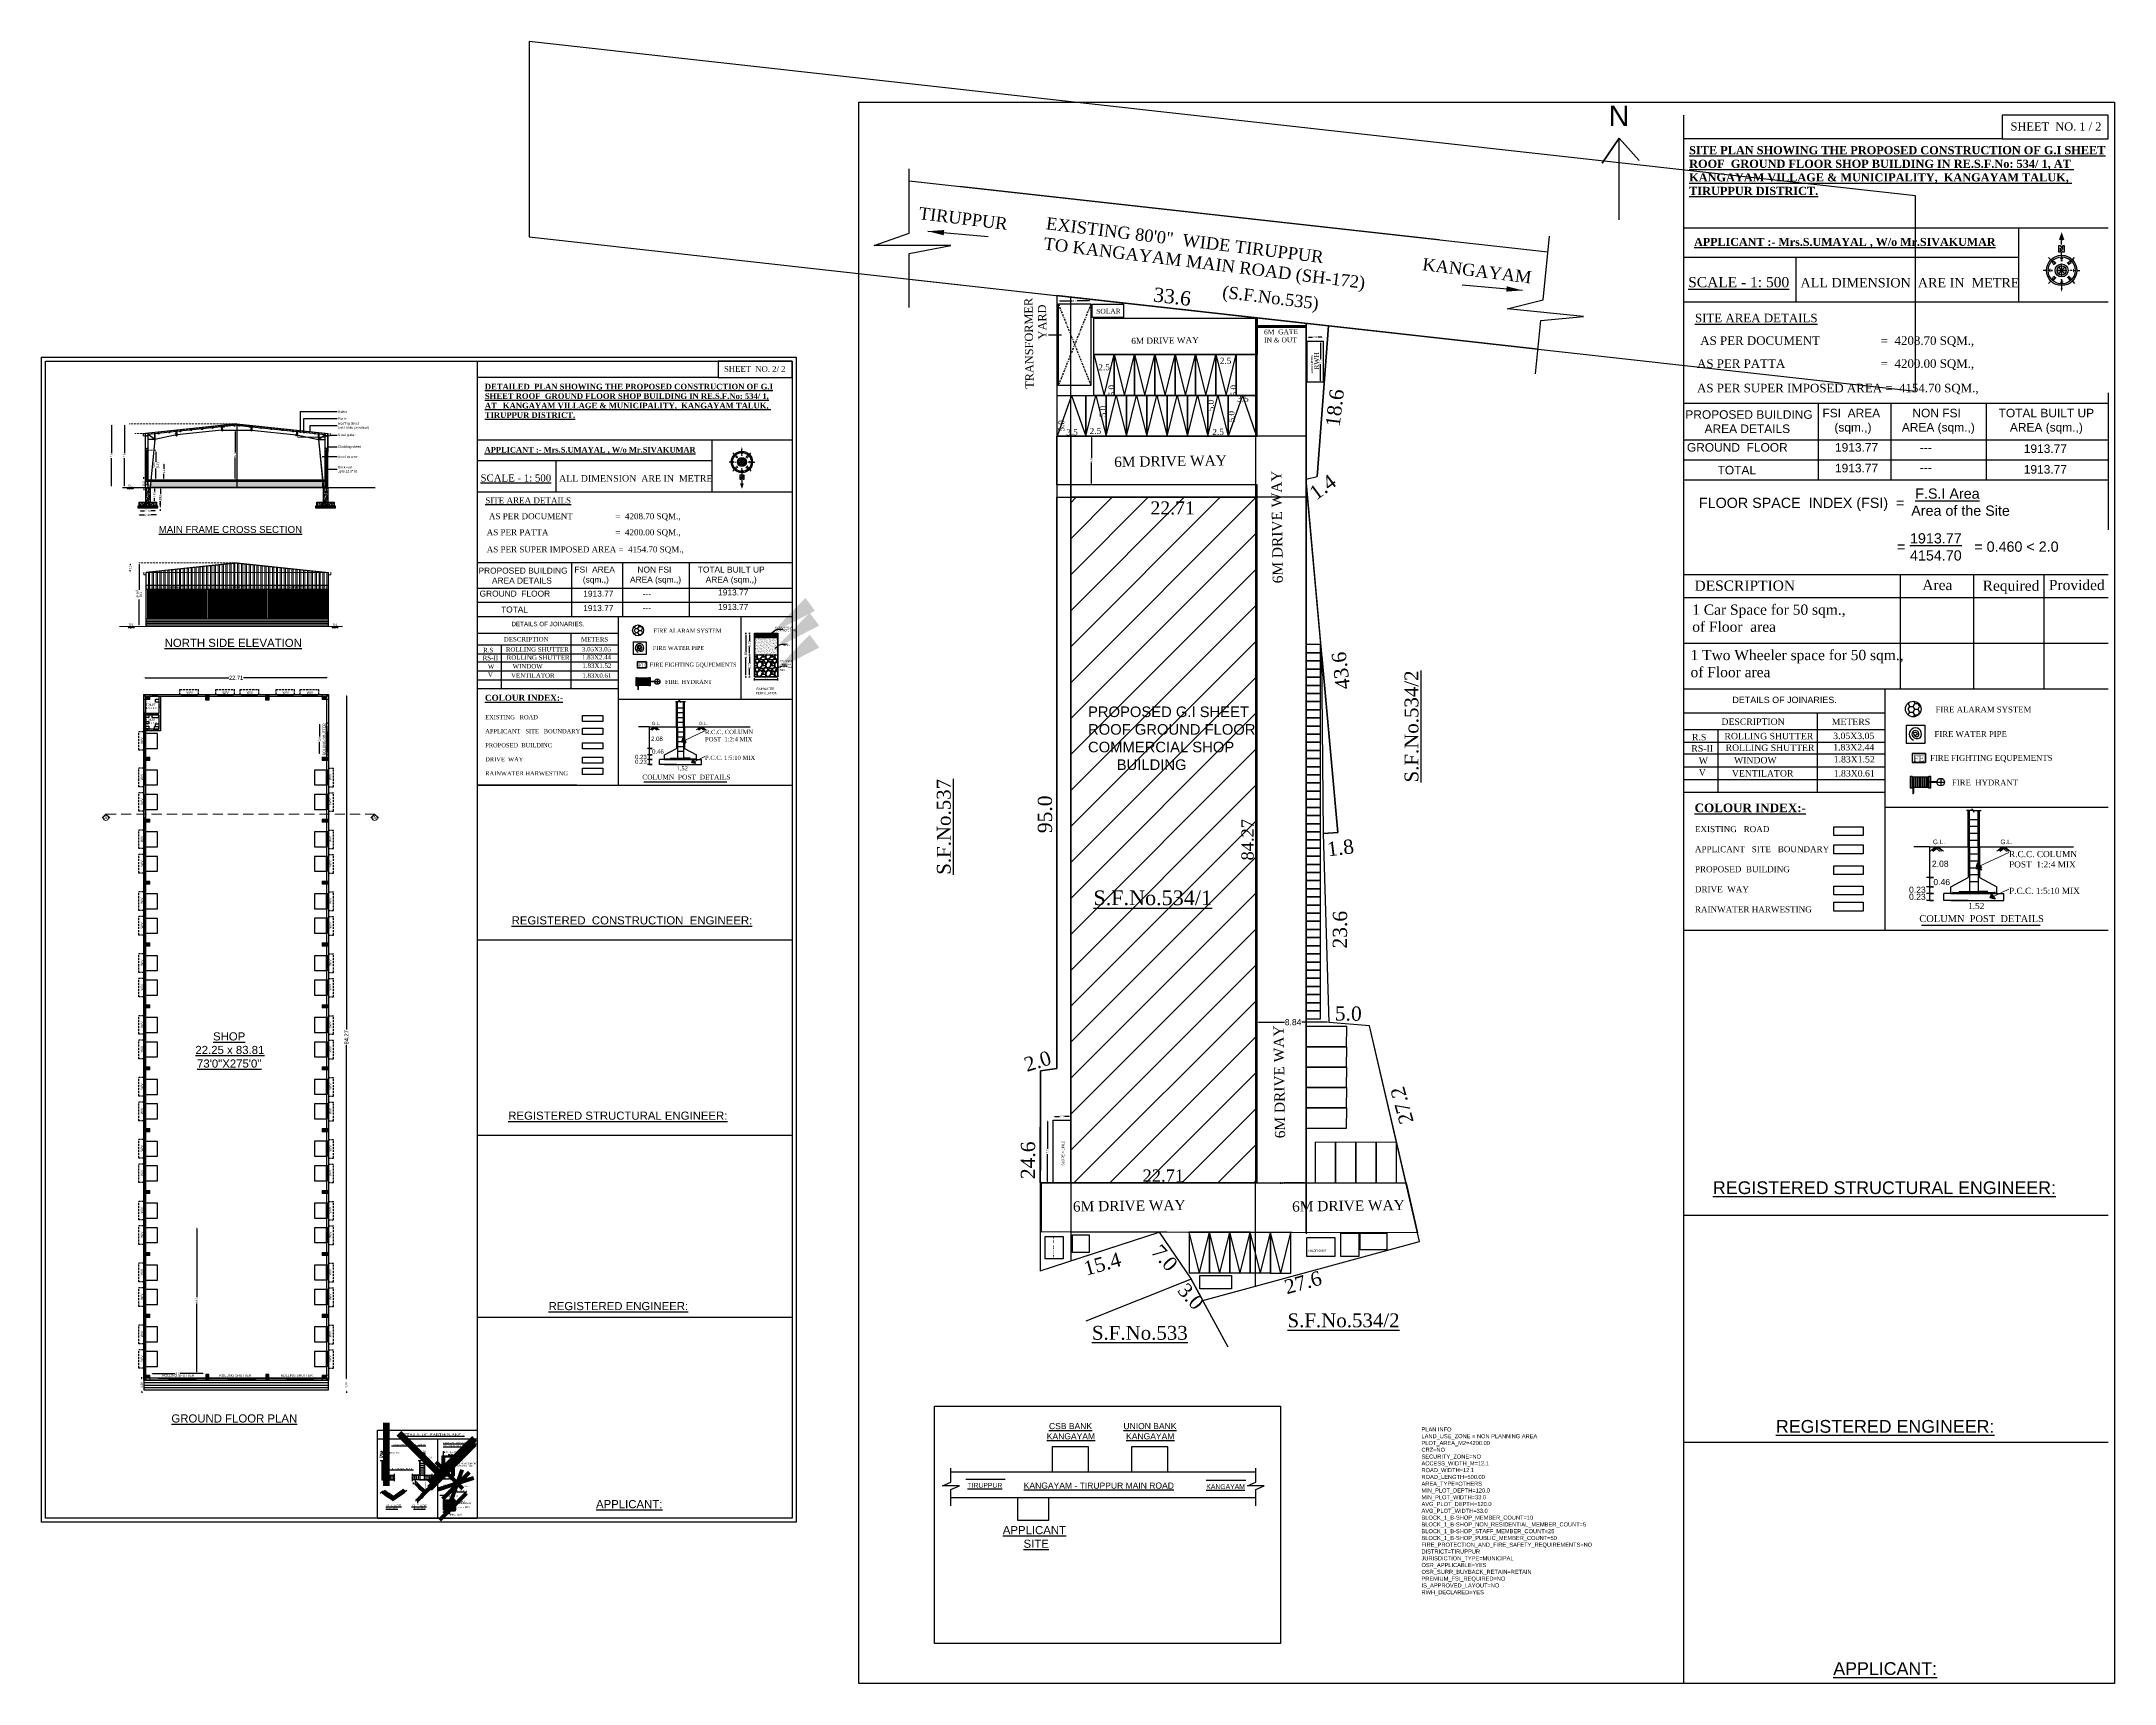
# Model space of a CAD drawing. Header units: metres. Extents: x 29685 to 29940, y 15099 to 15300.
import ezdxf
from ezdxf.enums import TextEntityAlignment as Align

# ---------------------------------------------------------------- set-up
doc = ezdxf.new("R2010")
doc.units = ezdxf.units.M
doc.header["$MEASUREMENT"] = 0
for name, pattern in [('BORDER2', [0.875, 0.25, -0.125, 0.25, -0.125, 0, -0.125]), ('DASHED2', [0.375, 0.25, -0.125]), ('HIDDEN', [0.375, 0.25, -0.125])]:
    doc.linetypes.add(name, pattern=pattern)
for name, color, linetype in [('AS_AT_SITE', 6, 'Continuous'), ('BLK_1_COVERED_AREA', 140, 'Continuous'), ('BLK_1_DA_RAMP_1', 1, 'Continuous'), ('BLK_1_FLR_0_BLT_UP_AREA', 13, 'Continuous'), ('BLK_1_FLR_0_CARPET_AREA', 13, 'Continuous'), ('BLK_1_FLR_0_EXIT_WIDTH_DOOR', 2, 'Continuous'), ('BLK_1_FLR_0_REGULAR_ROOM_1', 2, 'Continuous'), ('BLK_1_FLR_0_ROOM_1_LIGHT_VENTILATION_1', 2, 'Continuous'), ('BLK_1_FLR_0_SP_WC', 233, 'Continuous'), ('BLK_1_FLR_0_WASH', 55, 'Continuous'), ('BLK_1_FLR_0_WATER_CLOSET', 7, 'Continuous'), ('BLK_1_FLR_0_WC_BATH_HT', 3, 'Continuous'), ('BLK_1_HT_OF_BLDG', 5, 'Continuous'), ('BLK_1_INTERNAL_VEHICULAR_ACCESS', 161, 'Continuous'), ('BLK_1_LVL_0_BLDG_FOOT_PRINT', 1, 'Continuous'), ('BLK_1_LVL_0_FRONT_SETBACK', 2, 'Continuous'), ('BLK_1_LVL_0_REAR_SETBACK', 11, 'Continuous'), ('BLK_1_LVL_0_SIDE_SETBACK1', 171, 'Continuous'), ('BLK_1_LVL_0_SIDE_SETBACK2', 102, 'Continuous'), ('BLK_1_PARAPET_HT', 233, 'Continuous'), ('BLK_1_PLANTATION_GREENSTRIP', 81, 'Continuous'), ('BLK_1_PLINTH_HEIGHT', 7, 'Continuous'), ('BLK_1_TOTAL_HEIGHT', 21, 'Continuous'), ('DA_PARKING', 1, 'Continuous'), ('DIST_EXIT', 7, 'Continuous'), ('DRIVE_WAY', 255, 'Continuous'), ('FMB_OR_PLR', 70, 'Continuous'), ('LOCATION_PLAN', 7, 'Continuous'), ('NORTH_DIRECTION', 7, 'Continuous'), ('PARKING_SLOT', 30, 'Continuous'), ('PLAN_INFO', 1, 'Continuous'), ('PLOT_BOUNDARY', 70, 'Continuous'), ('ROAD_WIDTH', 1, 'Continuous'), ('RWH', 130, 'Continuous'), ('SOLAR_PANEL', 3, 'Continuous'), ('SOLID_LIQUID_WASTE_TREATMENT', 7, 'Continuous'), ('TRANSFORMER_YARD', 7, 'Continuous'), ('TWO_WHEELER_PARKING', 2, 'Continuous'), ('UG_SUMP', 194, 'Continuous'), ('WASTE_DISPOSAL', 2, 'Continuous'), ('WATER_TANK_CALCULATION', 2, 'Continuous')]:
    doc.layers.add(name, color=color, linetype=linetype)
for name, color, linetype, lineweight in [('Base Plate-ST', 1, 'Continuous', 9), ('bolt', 3, 'Continuous', 5), ('Bolt-ST', 26, 'Continuous', 5), ('COL', 2, 'Continuous', 25), ('LC PURLIN 150', 11, 'Continuous', 13), ('LC PURLIN 170', 11, 'Continuous', 13), ('pedestal', 30, 'Continuous', 9), ('STEEL COLUMN', 255, 'Continuous', 5), ('Stiffeners-ST', 136, 'Continuous', 5), ('SUPER_IMPOSED', 5, 'Continuous', 20)]:
    doc.layers.add(name, color=color, linetype=linetype, lineweight=lineweight)
doc.styles.add('00', font='romantic.ttf')
doc.styles.add('5', font='romantic.ttf')
doc.styles.add('A', font='ARIALN.TTF')
doc.styles.add('B', font='romantic.ttf')
doc.styles.add('BLD1', font='arial.ttf', dxfattribs={"width": 0.85, "oblique": 18})
doc.styles.add('CA', font='arial.ttf', dxfattribs={"height": 12})
doc.styles.add('Head', font='ANTQUAB.TTF')
doc.styles.add('i', font='romantic.ttf')
doc.styles.add('KA', font='arial.ttf', dxfattribs={"width": 1.25, "height": 8})
doc.styles.add('KJS', font='times.ttf', dxfattribs={"height": 0.25})
doc.styles.add('NORTH-TEXT', font='sanss___.ttf', dxfattribs={"height": 2})
doc.styles.add('RomanS', font='romans.shx')
doc.styles.add('Schedule', font='times.ttf', dxfattribs={"height": 9})
doc.styles.get("Standard").update_dxf_attribs({"font": 'arial.ttf', "height": 0.25})
doc.styles.add('vel', font='arial.ttf', dxfattribs={"height": 1})
doc.dimstyles.new('1-4', dxfattribs={"dimscale": 5.5, "dimtxt": 1, "dimasz": 0.75, "dimexe": 0.5, "dimexo": 0.5, "dimgap": 0.25, "dimtad": 1, "dimdec": 1, "dimlfac": 0.666667, "dimzin": 3, "dimdsep": 46, "dimlunit": 4, "dimtxsty": 'BLD1', "dimblk": 'ARCHTICK', "dimcen": 0.09, "dimclrd": 2, "dimclre": 2, "dimclrt": 4, "dimadec": 0, "dimazin": 0, "dimtfac": 1, "dimtdec": 1, "dimtofl": 0, "dimtmove": 2, "dimatfit": 3, "dimldrblk": 'ARCHTICK', "dimfxl": 0, "dimtolj": 1, "dimtzin": 0, "dimarcsym": 0})
doc.dimstyles.new('Aec_Arch_I', dxfattribs={"dimtxt": 0.2, "dimasz": 0.09375, "dimexe": 0.125, "dimexo": 0.125, "dimgap": 0.0625, "dimtad": 1, "dimzin": 3, "dimdsep": 46, "dimtxsty": 'Standard', "dimblk1": 'ARCHTICK', "dimblk2": 'ARCHTICK', "dimsah": 1, "dimcen": 0.09375, "dimdle": 0.125, "dimadec": 0, "dimazin": 0, "dimtfac": 0.75, "dimtmove": 2, "dimatfit": 3, "dimldrblk": 'ARCHTICK', "dimfxl": 0, "dimfrac": 1, "dimtolj": 1, "dimtzin": 0, "dimarcsym": 0})
doc.dimstyles.new('Aec_Arch_I$7', dxfattribs={"dimtxt": 0.2, "dimasz": 0.125, "dimexe": 0.125, "dimexo": 0.125, "dimgap": 0.0625, "dimtad": 0, "dimzin": 3, "dimdsep": 46, "dimtxsty": 'Standard', "dimcen": 0.09375, "dimdle": 0.125, "dimadec": 0, "dimazin": 0, "dimtfac": 0.75, "dimtofl": 0, "dimtmove": 2, "dimatfit": 3, "dimfxl": 0, "dimfrac": 1, "dimtolj": 1, "dimtzin": 0, "dimarcsym": 0})
doc.dimstyles.new('Copy of BOU', dxfattribs={"dimscale": 0.096, "dimtxt": 0.25, "dimasz": 5, "dimexe": 3.175, "dimexo": 3.175, "dimgap": 2.54, "dimtad": 0, "dimzin": 4, "dimdsep": 46, "dimtxsty": 'KJS', "dimcen": 3, "dimdle": 12.7, "dimse1": 1, "dimse2": 1, "dimsd1": 1, "dimsd2": 1, "dimazin": 0, "dimtfac": 0.75, "dimtmove": 2, "dimatfit": 3, "dimfxl": 0, "dimfrac": 1, "dimtolj": 1, "dimtzin": 0, "dimarcsym": 0})
doc.dimstyles.new('Copy of Standard11', dxfattribs={"dimtxt": 10, "dimasz": 6, "dimexe": 9, "dimexo": 9, "dimgap": 0, "dimtad": 0, "dimdec": 1, "dimzin": 0, "dimdsep": 46, "dimlunit": 4, "dimtxsty": 'Standard', "dimcen": -0.089996, "dimse1": 1, "dimse2": 1, "dimclrd": 8, "dimclrt": 7, "dimadec": 0, "dimazin": 0, "dimtfac": 1, "dimtdec": 1, "dimtix": 1, "dimtofl": 0, "dimtmove": 0, "dimatfit": 3, "dimfxl": 0, "dimfrac": 1, "dimtolj": 1, "dimtzin": 0, "dimarcsym": 0})
doc.dimstyles.new('kala', dxfattribs={"dimtxt": 0.26, "dimasz": 0.2, "dimexe": 0.18, "dimexo": 0.0625, "dimgap": 0.09, "dimtad": 0, "dimzin": 1, "dimdsep": 46, "dimtxsty": 'Standard', "dimcen": 0.09, "dimse1": 1, "dimse2": 1, "dimclrd": 251, "dimclrt": 1, "dimadec": 0, "dimazin": 0, "dimtfac": 1, "dimtofl": 0, "dimtmove": 0, "dimatfit": 3, "dimfxl": 0, "dimtolj": 1, "dimtzin": 0, "dimarcsym": 0})
doc.dimstyles.get("Standard").update_dxf_attribs({"dimtxt": 0.7, "dimasz": 0.18, "dimexe": 0.18, "dimexo": 0.0625, "dimgap": 0.09, "dimtad": 0, "dimdec": 1, "dimzin": 0, "dimdsep": 46, "dimtxsty": 'Standard', "dimcen": 0.09, "dimse1": 1, "dimse2": 1, "dimadec": 0, "dimazin": 0, "dimtfac": 1, "dimtdec": 1, "dimtofl": 0, "dimtmove": 0, "dimatfit": 3, "dimfxl": 0, "dimtolj": 1, "dimtzin": 0, "dimarcsym": 0})
doc.dimstyles.new('vel', dxfattribs={"dimtxt": 2, "dimasz": 1, "dimexe": 1, "dimexo": 1, "dimgap": 0.09, "dimtad": 0, "dimzin": 0, "dimdsep": 46, "dimtxsty": 'NORTH-TEXT', "dimcen": 0.09, "dimsd1": 1, "dimsd2": 1, "dimclrd": 236, "dimclre": 236, "dimaunit": 1, "dimadec": 3, "dimazin": 0, "dimtfac": 1, "dimtofl": 0, "dimtmove": 0, "dimatfit": 3, "dimfxl": 0, "dimtolj": 1, "dimtzin": 0, "dimarcsym": 0})
pattern_1 = [(45, (27268.26826, 16267.66459), (-0.067424975, 0.067424975), []), (45, (27268.31321, 16267.66459), (-0.067424975, 0.067424975), [])]
pattern_2 = [(50, (27268.26826, 16267.66459), (0.1094293668, -0.0095738244), [0.0114423977, -0.1258663747]), (355, (27268.26826, 16267.66459), (-0.021168989, 0.1147584465), [0.009153918, -0.1006934506]), (100.4514447, (27268.27738, 16267.66379), (0.0882603773, 0.1051846174), [0.0097245417, -0.1069700475]), (46.1842, (27268.26826, 16267.6951), (0.162823842, -0.025252758), [0.017163597, -0.188799562]), (96.6355576, (27268.28183, 16267.693), (0.142596983, 0.148616699), [0.014586819, -0.160455216]), (351.184151, (27268.26826, 16267.6951), (0.142596983, 0.148616699), [0.013730857, -0.151039489]), (21, (27268.28352, 16267.68748), (0.091067305, -0.061425673), [0.0114423977, -0.1258663747]), (326, (27268.28352, 16267.68748), (0.0371214376, 0.110632649), [0.009153918, -0.1006930998]), (71.451445, (27268.2911, 16267.68236), (0.1281887425, 0.0492069765), [0.0097245417, -0.106969863]), (37.5, (27268.26826, 16267.66459), (0.001855172, 0.05078805157), [0, -0.0994725773, 0, -0.1022187528, 0, -0.101074513]), (7.5, (27268.26826, 16267.66459), (0.0401352836, 0.0601735422), [0, -0.0582799456, 0, -0.0971840978, 0, -0.0385227389]), (327.5, (27268.234237, 16267.66459), (0.0814425992, -0.00344097465), [0, -0.0381413257, 0, -0.119000936, 0, -0.1579050883]), (317.5, (27268.21898, 16267.66459), (0.088973911, 0.0152724421), [0, -0.0495837234, 0, -0.0790288268, 0, -0.1121354975])]
pattern_3 = [(37.5, (29803.03561, 15104.252466), (-0.001371071, 0.041937946), [0, -0.033083294, 0, -0.037001053, 0, -0.035368653]), (7.5, (29803.03561, 15104.252466), (0.038519766, 0.061424927), [0, -0.017847567, 0, -0.029818496, 0, -0.011426796]), (327.5, (29803.00884, 15104.252466), (0.06778031, 0.000123171), [0, -0.010882663, 0, -0.039177585, 0, -0.051148514]), (317.5, (29803.00884, 15104.252466), (0.065429323, 0.019102894), [0, -0.005441331, 0, -0.025683084, 0, -0.029383189])]
pattern_4 = [(37.5, (29798.63121, 15109.619877), (-0.001371071, 0.041937946), [0, -0.033083294, 0, -0.037001053, 0, -0.035368653]), (7.5, (29798.63121, 15109.619877), (0.038519766, 0.061424927), [0, -0.017847567, 0, -0.029818496, 0, -0.011426796]), (327.5, (29798.60444, 15109.619877), (0.06778031, 0.000123171), [0, -0.010882663, 0, -0.039177585, 0, -0.051148514]), (317.5, (29798.60444, 15109.619877), (0.065429323, 0.019102894), [0, -0.005441331, 0, -0.025683084, 0, -0.029383189])]
pattern_5 = [(0, (29765.697875, 15112.682449), (0, 0.0102024962), []), (0, (29765.697875, 15112.68755), (0, 0.0102024962), [0.005101248, -0.002550624])]
pattern_6 = [(37.5, (29795.96188, 15104.252466), (-0.001371071, 0.041937946), [0, -0.033083294, 0, -0.037001053, 0, -0.035368653]), (7.5, (29795.96188, 15104.252466), (0.038519766, 0.061424927), [0, -0.017847567, 0, -0.029818496, 0, -0.011426796]), (327.5, (29795.93511, 15104.252466), (0.06778031, 0.000123171), [0, -0.010882663, 0, -0.039177585, 0, -0.051148514]), (317.5, (29795.93511, 15104.252466), (0.065429323, 0.019102894), [0, -0.005441331, 0, -0.025683084, 0, -0.029383189])]
pattern_7 = [(0, (29798.631211, 15109.619877), (0, 0.014963661), []), (0, (29798.631211, 15109.627359), (0, 0.014963661), [0.0074818305, -0.0037409153])]

# ---------------------------------------------------------------- blocks, each defined once
blk = doc.blocks.new('*D14')
at = {"color": 0, "lineweight": -2}
for p, q in [((29814.32, 15251.78), (29814.32, 15249.28)), ((29814.32, 15246.14), (29814.32, 15248.65))]:
    blk.add_line(p, q, dxfattribs=at)
at = {"color": 0}
for points in [[(29814.29, 15251.78), (29814.35, 15251.78), (29814.32, 15251.96)], [(29814.29, 15246.14), (29814.35, 15246.14), (29814.32, 15245.96)]]:
    blk.add_solid(points, dxfattribs=at)
at = {"layer": 'Defpoints', "color": 0}
for p in [(29811.71, 15251.96), (29814.32, 15251.96), (29811.71, 15245.96)]:
    blk.add_point(p, dxfattribs=at)
at = {"color": 0, "insert": (29814.32, 15248.96), "char_height": 0.25, "attachment_point": 5, "rotation": 90}
blk.add_mtext('\\A1;6.0', dxfattribs=at)
blk = doc.blocks.new('*D23')
at = {"color": 0, "lineweight": -2}
for p, q in [((29841.02, 15264.12), (29841.5, 15264.12)), ((29842.62, 15264.12), (29842.14, 15264.12))]:
    blk.add_line(p, q, dxfattribs=at)
at = {"color": 0}
for points in [[(29841.02, 15264.15), (29841.02, 15264.09), (29840.84, 15264.12)], [(29842.62, 15264.15), (29842.62, 15264.09), (29842.8, 15264.12)]]:
    blk.add_solid(points, dxfattribs=at)
at = {"layer": 'Defpoints', "color": 0}
for p in [(29840.84, 15263.61), (29842.8, 15264.12), (29842.8, 15263.61)]:
    blk.add_point(p, dxfattribs=at)
at = {"color": 0, "insert": (29841.82, 15264.12), "char_height": 0.25, "attachment_point": 5}
blk.add_mtext('\\A1;2.0', dxfattribs=at)
blk = doc.blocks.new('*D24')
at = {"layer": 'Defpoints', "color": 0}
for p in [(29842.46, 15263.61), (29842.8, 15263.61), (29842.8, 15258.58)]:
    blk.add_point(p, dxfattribs=at)
at = {"layer": 'RWH', "color": 0, "lineweight": -2}
for p, q in [((29842.46, 15263.43), (29842.46, 15261.42)), ((29842.46, 15258.76), (29842.46, 15260.78))]:
    blk.add_line(p, q, dxfattribs=at)
at = {"layer": 'RWH', "color": 0}
for points in [[(29842.43, 15263.43), (29842.49, 15263.43), (29842.46, 15263.61)], [(29842.43, 15258.76), (29842.49, 15258.76), (29842.46, 15258.58)]]:
    blk.add_solid(points, dxfattribs=at)
at = {"layer": 'RWH', "color": 0, "insert": (29842.46, 15261.1), "char_height": 0.25, "attachment_point": 5, "rotation": 90}
blk.add_mtext('\\A1;5.0', dxfattribs=at)
blk = doc.blocks.new('*D15')
at = {"color": 0, "lineweight": -2}
for p, q in [((29834.87, 15179.92), (29838.05, 15179.92)), ((29843.34, 15179.92), (29840.17, 15179.92))]:
    blk.add_line(p, q, dxfattribs=at)
at = {"color": 0}
for points in [[(29834.87, 15179.95), (29834.87, 15179.89), (29834.69, 15179.92)], [(29843.34, 15179.95), (29843.34, 15179.89), (29843.52, 15179.92)]]:
    blk.add_solid(points, dxfattribs=at)
at = {"layer": 'Defpoints', "color": 0}
for p in [(29834.69, 15179.92), (29834.69, 15179.91), (29843.52, 15179.91)]:
    blk.add_point(p, dxfattribs=at)
at = {"color": 0, "insert": (29839.11, 15179.92), "char_height": 0.25, "attachment_point": 5}
blk.add_mtext('\\A1;{\\H3x;8.84}', dxfattribs=at)
blk = doc.blocks.new('*D12')
at = {"layer": 'Defpoints', "color": 0}
for p in [(29811.8, 15160.55), (29834.51, 15161.06), (29834.51, 15160.55)]:
    blk.add_point(p, dxfattribs=at)
at = {"color": 0, "insert": (29823.16, 15161.06), "char_height": 0.25, "attachment_point": 5, "style": 'KJS'}
blk.add_mtext('\\A1;{\\H6x;22.71}', dxfattribs=at)
blk = doc.blocks.new('*D13')
at = {"layer": 'Defpoints', "color": 0}
for p in [(29833.52, 15244.48), (29834, 15244.48), (29834, 15160.21)]:
    blk.add_point(p, dxfattribs=at)
at = {"color": 0, "insert": (29833.52, 15202.35), "char_height": 0.25, "attachment_point": 5, "rotation": 90, "style": 'KJS'}
blk.add_mtext('\\A1;{\\H6x;84.27}', dxfattribs=at)
blk = doc.blocks.new('LC PURLIN 150')
at = {"layer": 'LC PURLIN 150'}
for p, q in [((11067594, -4470696), (11067691, -4470686)), ((11067594, -4470696), (11067595, -4470699)), ((11067694, -4470689), (11067595, -4470699)), ((11067679, -4470540), (11067743, -4470533)), ((11067679, -4470540), (11067694, -4470689)), ((11067679, -4470540), (11067694, -4470689)), ((11067682, -4470546), (11067697, -4470682)), ((11067685, -4470542), (11067737, -4470537)), ((11067694, -4470689), (11067759, -4470682)), ((11067700, -4470685), (11067752, -4470680)), ((11067741, -4470539), (11067742, -4470548)), ((11067742, -4470548), (11067745, -4470548)), ((11067743, -4470533), (11067745, -4470548)), ((11067755, -4470676), (11067754, -4470667)), ((11067754, -4470667), (11067757, -4470667)), ((11067759, -4470682), (11067757, -4470667))]:
    blk.add_line(p, q, dxfattribs=at)
at = {"layer": 'LC PURLIN 150', "color": 6}
for p, q in [((11067694, -4470578), (11067672, -4470581)), ((11067701, -4470646), (11067679, -4470649))]:
    blk.add_line(p, q, dxfattribs=at)
at = {"layer": 'LC PURLIN 150', "color": 41}
blk.add_lwpolyline([(11067654, -4470542), (11067675, -4470540), (11067691, -4470686), (11067594, -4470696), (11067592, -4470674), (11067654, -4470542), (11067675, -4470540)], dxfattribs=at)
at = {"layer": 'LC PURLIN 150', "color": 6}
for points in [[(11067686, -4470584), (11067680, -4470585), (11067679, -4470575), (11067685, -4470574)], [(11067693, -4470652), (11067687, -4470653), (11067686, -4470643), (11067692, -4470642)]]:
    blk.add_lwpolyline(points, close=True, dxfattribs=at)
at = {"layer": 'LC PURLIN 150'}
for centre, start, end in [((11067685, -4470545), 95.93278, 185.93278), ((11067700, -4470682), 185.93278, 275.93278), ((11067738, -4470540), 5.93278, 95.93278), ((11067752, -4470676), 275.93278, 5.93278)]:
    blk.add_arc(centre, 3.15, start, end, dxfattribs=at)
at = {"layer": 'LC PURLIN 150', "color": 6}
for points in [[(11067679, -4470575), (11067685, -4470574), (11067680, -4470585), (11067686, -4470584)], [(11067686, -4470643), (11067692, -4470642), (11067687, -4470653), (11067693, -4470652)]]:
    blk.add_solid(points, dxfattribs=at)
blk = doc.blocks.new('f hgj gj')
at = {"layer": 'LC PURLIN 170', "color": 41}
for p, q in [((13446767, -5297051), (13446767, -5297048)), ((13447098, -5297051), (13446767, -5297051)), ((13447098, -5297051), (13446998, -5297051)), ((13447073, -5297101), (13447098, -5297101)), ((13447095, -5296951), (13447098, -5296951)), ((13447098, -5297051), (13447098, -5296951)), ((13447098, -5297101), (13447098, -5297051))]:
    blk.add_line(p, q, dxfattribs=at)
at = {"layer": 'LC PURLIN 170'}
for p, q in [((13446767, -5297051), (13446937, -5297051)), ((13446767, -5297051), (13446767, -5297116)), ((13446767, -5297116), (13446782, -5297116)), ((13446770, -5297057), (13446770, -5297110)), ((13446773, -5297054), (13446931, -5297054)), ((13446773, -5297113), (13446782, -5297113)), ((13446782, -5297113), (13446782, -5297116)), ((13446931, -5297113), (13446922, -5297113)), ((13446922, -5297113), (13446922, -5297116)), ((13446937, -5297116), (13446922, -5297116)), ((13446934, -5297057), (13446934, -5297110)), ((13446937, -5297051), (13446937, -5297116)), ((13447095, -5296951), (13447095, -5297048))]:
    blk.add_line(p, q, dxfattribs=at)
at = {"layer": 'LC PURLIN 170', "color": 6}
for p, q in [((13446817, -5297062), (13446817, -5297040)), ((13446887, -5297062), (13446887, -5297040))]:
    blk.add_line(p, q, dxfattribs=at)
at = {"layer": 'LC PURLIN 170', "color": 41}
for points in [[(13446767, -5297026), (13446767, -5297048), (13447095, -5297048), (13447095, -5296951), (13447035, -5296951), (13446767, -5297026), (13446767, -5297048)], [(13447073, -5297101), (13446998, -5297071), (13446998, -5297051)]]:
    blk.add_lwpolyline(points, dxfattribs=at)
at = {"layer": 'LC PURLIN 170', "color": 6}
for points in [[(13446822, -5297054), (13446822, -5297048), (13446812, -5297048), (13446812, -5297054)], [(13446892, -5297054), (13446892, -5297048), (13446882, -5297048), (13446882, -5297054)]]:
    blk.add_lwpolyline(points, close=True, dxfattribs=at)
at = {"layer": 'LC PURLIN 170'}
for centre, start, end in [((13446773, -5297057), 90, 180), ((13446773, -5297110), 180, 270), ((13446931, -5297057), 0, 90), ((13446931, -5297110), 270, 0)]:
    blk.add_arc(centre, 3.15, start, end, dxfattribs=at)
at = {"layer": 'LC PURLIN 170', "color": 6}
for points in [[(13446812, -5297048), (13446812, -5297054), (13446822, -5297048), (13446822, -5297054)], [(13446882, -5297048), (13446882, -5297054), (13446892, -5297048), (13446892, -5297054)]]:
    blk.add_solid(points, dxfattribs=at)
blk = doc.blocks.new('BOLT')
at = {"layer": 'bolt', "color": 3, "linetype": 'ByBlock'}
blk.add_circle((0, 0), 10, dxfattribs=at)
at = {"layer": 'COL', "linetype": 'ByBlock'}
for p, q in [((20, 0), (-20, 0)), ((0, -20), (0, 20))]:
    blk.add_line(p, q, dxfattribs=at)
blk = doc.blocks.new('TGHTFHF')
at = {"layer": 'pedestal'}
h = blk.add_hatch(dxfattribs=at)
h.set_pattern_fill('ANSI31', color=256, scale=0.08128, angle=180, style=0)
h.set_pattern_definition([(45, (-8687.182967, 3468.545343), (-0.007184204897, 0.0071842048965), [])])
h.paths.add_polyline_path([(2353.33, -1107.46), (2353.09, -1107.46), (2353.09, -1107.69), (2353.33, -1107.69)])
at = {"layer": 'Base Plate-ST'}
blk.add_lwpolyline([(2353.33, -1107.15), (2353.33, -1107.46), (2353.83, -1107.46), (2353.83, -1107.15)], close=True, dxfattribs=at)
at = {"layer": 'pedestal'}
for points in [[(2353.09, -1107.69), (2353.86, -1107.69), (2353.86, -1107.08), (2353.09, -1107.08)], [(2353.33, -1107.46), (2353.09, -1107.46), (2353.09, -1107.69), (2353.33, -1107.69)]]:
    blk.add_lwpolyline(points, close=True, dxfattribs=at)
at = {"layer": 'STEEL COLUMN'}
for points in [[(2353.43, -1107.2), (2353.43, -1107.41), (2353.44, -1107.41), (2353.44, -1107.2)], [(2353.73, -1107.2), (2353.73, -1107.41), (2353.73, -1107.41), (2353.73, -1107.2)]]:
    blk.add_lwpolyline(points, close=True, dxfattribs=at)
blk.add_lwpolyline([(2353.44, -1107.3), (2353.73, -1107.3), (2353.73, -1107.3), (2353.44, -1107.3), (2353.44, -1107.3)], dxfattribs=at)
at = {"layer": 'Stiffeners-ST'}
for points in [[(2353.33, -1107.3), (2353.33, -1107.3), (2353.43, -1107.3), (2353.43, -1107.3)], [(2353.44, -1107.15), (2353.44, -1107.15), (2353.44, -1107.3), (2353.44, -1107.3)], [(2353.44, -1107.46), (2353.44, -1107.46), (2353.44, -1107.3), (2353.44, -1107.3)], [(2353.58, -1107.15), (2353.58, -1107.15), (2353.58, -1107.3), (2353.58, -1107.3)], [(2353.58, -1107.46), (2353.58, -1107.46), (2353.58, -1107.3), (2353.58, -1107.3)], [(2353.72, -1107.15), (2353.73, -1107.15), (2353.73, -1107.3), (2353.72, -1107.3)], [(2353.72, -1107.46), (2353.73, -1107.46), (2353.73, -1107.3), (2353.72, -1107.3)], [(2353.83, -1107.3), (2353.83, -1107.3), (2353.73, -1107.3), (2353.73, -1107.3)]]:
    blk.add_lwpolyline(points, close=True, dxfattribs=at)
at = {"layer": 'Bolt-ST', "yscale": 0.0010160000000007, "zscale": 0.0010160000000007, "rotation": 180}
for p, xscale in [((2353.38, -1107.21), 0.0010160000000007), ((2353.51, -1107.21), 0.0010160000000007), ((2353.65, -1107.21), 0.0010160000000007), ((2353.78, -1107.21), -0.0010160000000007)]:
    blk.add_blockref('BOLT', p, dxfattribs=dict(at, xscale=xscale))
at = {"layer": 'Bolt-ST', "yscale": 0.0010160000000007, "zscale": 0.0010160000000007}
for p, xscale in [((2353.38, -1107.4), -0.0010160000000007), ((2353.51, -1107.4), -0.0010160000000007), ((2353.65, -1107.4), -0.0010160000000007), ((2353.78, -1107.4), 0.0010160000000007)]:
    blk.add_blockref('BOLT', p, dxfattribs=dict(at, xscale=xscale))
blk = doc.blocks.new('GHGVHGT')
at = {"layer": 'pedestal'}
h = blk.add_hatch(dxfattribs=at)
h.set_pattern_fill('ANSI31', color=256, scale=0.08128, angle=180, style=0)
h.set_pattern_definition([(45, (-8685.075617, 3468.499579), (-0.007184204897, 0.0071842048965), [])])
h.paths.add_polyline_path([(2355.43, -1107.5), (2355.2, -1107.5), (2355.2, -1107.74), (2355.43, -1107.74)])
at = {"layer": 'Base Plate-ST'}
blk.add_lwpolyline([(2355.43, -1107.46), (2355.43, -1107.77), (2355.94, -1107.77), (2355.94, -1107.46)], close=True, dxfattribs=at)
at = {"layer": 'pedestal'}
for points in [[(2355.2, -1107.81), (2355.96, -1107.81), (2355.96, -1107.43), (2355.2, -1107.43)], [(2355.43, -1107.5), (2355.2, -1107.5), (2355.2, -1107.74), (2355.43, -1107.74)]]:
    blk.add_lwpolyline(points, close=True, dxfattribs=at)
at = {"layer": 'STEEL COLUMN'}
for points in [[(2355.54, -1107.51), (2355.54, -1107.72), (2355.54, -1107.72), (2355.54, -1107.51)], [(2355.83, -1107.51), (2355.83, -1107.72), (2355.84, -1107.72), (2355.84, -1107.51)]]:
    blk.add_lwpolyline(points, close=True, dxfattribs=at)
blk.add_lwpolyline([(2355.54, -1107.62), (2355.83, -1107.62), (2355.83, -1107.62), (2355.54, -1107.62), (2355.54, -1107.62)], dxfattribs=at)
at = {"layer": 'Stiffeners-ST'}
for points in [[(2355.43, -1107.62), (2355.43, -1107.62), (2355.54, -1107.62), (2355.54, -1107.62)], [(2355.55, -1107.46), (2355.54, -1107.46), (2355.54, -1107.62), (2355.55, -1107.62)], [(2355.55, -1107.77), (2355.54, -1107.77), (2355.54, -1107.62), (2355.55, -1107.62)], [(2355.69, -1107.46), (2355.69, -1107.46), (2355.69, -1107.62), (2355.69, -1107.62)], [(2355.69, -1107.77), (2355.69, -1107.77), (2355.69, -1107.62), (2355.69, -1107.62)], [(2355.83, -1107.46), (2355.83, -1107.46), (2355.83, -1107.62), (2355.83, -1107.62)], [(2355.83, -1107.77), (2355.83, -1107.77), (2355.83, -1107.62), (2355.83, -1107.62)], [(2355.94, -1107.62), (2355.94, -1107.62), (2355.84, -1107.62), (2355.84, -1107.62)]]:
    blk.add_lwpolyline(points, close=True, dxfattribs=at)
at = {"layer": 'Bolt-ST', "yscale": 0.0010160000000007, "zscale": 0.0010160000000007, "rotation": 180}
for p, xscale in [((2355.48, -1107.52), 0.0010160000000007), ((2355.62, -1107.52), 0.0010160000000007), ((2355.76, -1107.52), 0.0010160000000007), ((2355.89, -1107.52), -0.0010160000000007)]:
    blk.add_blockref('BOLT', p, dxfattribs=dict(at, xscale=xscale))
at = {"layer": 'Bolt-ST', "yscale": 0.0010160000000007, "zscale": 0.0010160000000007}
for p, xscale in [((2355.48, -1107.71), -0.0010160000000007), ((2355.62, -1107.71), -0.0010160000000007), ((2355.76, -1107.71), -0.0010160000000007), ((2355.89, -1107.71), 0.0010160000000007)]:
    blk.add_blockref('BOLT', p, dxfattribs=dict(at, xscale=xscale))
blk = doc.blocks.new('*D34')
at = {"color": 0, "lineweight": -2}
for p, q in [((29722.77, 15220.03), (29722.77, 15179.01)), ((29722.77, 15136.12), (29722.77, 15177.14))]:
    blk.add_line(p, q, dxfattribs=at)
at = {"color": 0}
for points in [[(29722.74, 15220.03), (29722.8, 15220.03), (29722.77, 15220.21)], [(29722.74, 15136.12), (29722.8, 15136.12), (29722.77, 15135.94)]]:
    blk.add_solid(points, dxfattribs=at)
at = {"layer": 'Defpoints', "color": 0}
for p in [(29720.56, 15220.21), (29722.77, 15220.21), (29720.56, 15135.94)]:
    blk.add_point(p, dxfattribs=at)
at = {"color": 0, "insert": (29722.77, 15178.07), "char_height": 0.25, "attachment_point": 5, "rotation": 90}
blk.add_mtext('\\A1;{\\H2.002x;84.27}', dxfattribs=at)
blk = doc.blocks.new('*D35')
at = {"color": 0, "lineweight": -2}
for p, q in [((29698.03, 15222.25), (29708.32, 15222.25)), ((29720.38, 15222.25), (29710.1, 15222.25))]:
    blk.add_line(p, q, dxfattribs=at)
at = {"color": 0}
for points in [[(29698.03, 15222.28), (29698.03, 15222.22), (29697.85, 15222.25)], [(29720.38, 15222.28), (29720.38, 15222.22), (29720.56, 15222.25)]]:
    blk.add_solid(points, dxfattribs=at)
at = {"layer": 'Defpoints', "color": 0}
for p in [(29697.85, 15222.25), (29697.85, 15220.21), (29720.56, 15220.21)]:
    blk.add_point(p, dxfattribs=at)
at = {"color": 0, "insert": (29709.21, 15222.25), "char_height": 0.25, "attachment_point": 5}
blk.add_mtext('\\A1;{\\H2.002x;22.71}', dxfattribs=at)
blk = doc.blocks.new('_ArchTick')
at = {"color": 0, "linetype": 'ByBlock', "const_width": 0.15}
blk.add_lwpolyline([(-0.5, -0.5), (0.5, 0.5)], dxfattribs=at)
blk = doc.blocks.new('*D16')
at = {"color": 0, "lineweight": -2}
for p, q in [((29735.42, 15121.35), (29736.05, 15121.35)), ((29735.55, 15121.19), (29735.55, 15121.48)), ((29735.92, 15121.19), (29735.92, 15121.48))]:
    blk.add_line(p, q, dxfattribs=at)
at = {"layer": 'Defpoints', "color": 0}
for p in [(29735.55, 15121.07), (29735.92, 15121.35), (29735.92, 15121.07)]:
    blk.add_point(p, dxfattribs=at)
at = {"color": 0, "lineweight": -2, "xscale": 0.0625, "yscale": 0.0625, "zscale": 0.0625, "rotation": 180}
blk.add_blockref('_ArchTick', (29735.55, 15121.35), dxfattribs=at)
at = {"color": 0, "lineweight": -2, "xscale": 0.0625, "yscale": 0.0625, "zscale": 0.0625}
blk.add_blockref('_ArchTick', (29735.92, 15121.35), dxfattribs=at)
at = {"color": 0, "lineweight": -2, "insert": (29735.73, 15121.47), "char_height": 0.25, "attachment_point": 5}
blk.add_mtext('\\A1;300', dxfattribs=at)
blk = doc.blocks.new('BOXX1')
at = {"color": 7}
for p, q in [((72614.8, 7080.8), (72614.8, 7077.8)), ((72619.7, 7085.8), (72619.7, 7082.8)), ((72619.7, 7075.9), (72619.7, 7072.9)), ((72624.7, 7080.8), (72624.7, 7077.8))]:
    blk.add_line(p, q, dxfattribs=at)
for points in [[(72619.7, 7075.9), (72624.7, 7080.8), (72619.7, 7085.8), (72614.8, 7080.8)], [(72619.7, 7072.9), (72624.7, 7077.8), (72619.7, 7082.8), (72614.8, 7077.8)]]:
    blk.add_lwpolyline(points, close=True, dxfattribs=at)
blk = doc.blocks.new('BO2')
at = {"color": 7, "rotation": 315}
blk.add_blockref('BOXX1', (-56351.2, 46348.6), dxfattribs=at)
blk = doc.blocks.new('BOXX')
at = {"color": 7}
for p, q in [((-6.1, -4.3), (0, 0)), ((-6.1, -7.3), (0, -3)), ((-6.1, -4.3), (-6.1, -7.3)), ((-0.9, -7.9), (-6.1, -4.3)), ((-0.9, -10.9), (-6.1, -7.3)), ((-0.9, -7.9), (5.2, -3.7)), ((-0.9, -10.9), (5.2, -6.7)), ((-0.9, -7.9), (-0.9, -10.9)), ((0, 0), (0, -3)), ((5.2, -3.7), (0, 0)), ((0, -3), (5.2, -6.7)), ((5.2, -3.7), (5.2, -6.7))]:
    blk.add_line(p, q, dxfattribs=at)
blk = doc.blocks.new('*D17')
at = {"color": 0, "lineweight": -2}
for p, q in [((29734.47, 15124.1), (29734.94, 15124.1)), ((29734.59, 15124.16), (29734.59, 15123.98)), ((29734.82, 15124.16), (29734.82, 15123.98))]:
    blk.add_line(p, q, dxfattribs=at)
at = {"layer": 'Defpoints', "color": 0}
for p in [(29734.59, 15124.28), (29734.82, 15124.28), (29734.82, 15124.1)]:
    blk.add_point(p, dxfattribs=at)
at = {"color": 0, "lineweight": -2, "xscale": 0.0625, "yscale": 0.0625, "zscale": 0.0625, "rotation": 180}
blk.add_blockref('_ArchTick', (29734.59, 15124.1), dxfattribs=at)
at = {"color": 0, "lineweight": -2, "xscale": 0.0625, "yscale": 0.0625, "zscale": 0.0625}
blk.add_blockref('_ArchTick', (29734.82, 15124.1), dxfattribs=at)
at = {"color": 0, "lineweight": -2, "insert": (29734.71, 15124), "char_height": 0.25, "attachment_point": 5}
blk.add_mtext('\\A1;300', dxfattribs=at)
blk = doc.blocks.new('*D18')
at = {"color": 0, "lineweight": -2}
for p, q in [((29734.61, 15119.75), (29735.07, 15119.75)), ((29734.74, 15119.75), (29734.74, 15119.62)), ((29734.94, 15119.86), (29734.94, 15119.62))]:
    blk.add_line(p, q, dxfattribs=at)
at = {"layer": 'Defpoints', "color": 0}
for p in [(29734.74, 15119.88), (29734.94, 15119.98), (29734.94, 15119.75)]:
    blk.add_point(p, dxfattribs=at)
at = {"color": 0, "lineweight": -2, "xscale": 0.0625, "yscale": 0.0625, "zscale": 0.0625, "rotation": 180}
blk.add_blockref('_ArchTick', (29734.74, 15119.75), dxfattribs=at)
at = {"color": 0, "lineweight": -2, "xscale": 0.0625, "yscale": 0.0625, "zscale": 0.0625}
blk.add_blockref('_ArchTick', (29734.94, 15119.75), dxfattribs=at)
at = {"color": 0, "lineweight": -2, "insert": (29734.85, 15119.63), "char_height": 0.25, "attachment_point": 5}
blk.add_mtext('\\A1;300', dxfattribs=at)
blk = doc.blocks.new('*D19')
at = {"color": 0, "lineweight": -2}
for p, q in [((29735.28, 15126.72), (29735.91, 15126.72)), ((29735.4, 15126.56), (29735.4, 15126.84)), ((29735.78, 15126.56), (29735.78, 15126.84))]:
    blk.add_line(p, q, dxfattribs=at)
at = {"layer": 'Defpoints', "color": 0}
for p in [(29735.4, 15126.43), (29735.78, 15126.72), (29735.78, 15126.43)]:
    blk.add_point(p, dxfattribs=at)
at = {"color": 0, "lineweight": -2, "xscale": 0.0625, "yscale": 0.0625, "zscale": 0.0625, "rotation": 180}
blk.add_blockref('_ArchTick', (29735.4, 15126.72), dxfattribs=at)
at = {"color": 0, "lineweight": -2, "xscale": 0.0625, "yscale": 0.0625, "zscale": 0.0625}
blk.add_blockref('_ArchTick', (29735.78, 15126.72), dxfattribs=at)
at = {"color": 0, "lineweight": -2, "insert": (29735.55, 15126.76), "char_height": 0.25, "attachment_point": 5}
blk.add_mtext('\\A1;300', dxfattribs=at)
blk = doc.blocks.new('*D20')
at = {"color": 0, "lineweight": -2}
for p, q in [((29731.96, 15126.9), (29731.63, 15126.9)), ((29731.76, 15126.83), (29731.76, 15127.02)), ((29731.83, 15126.83), (29731.83, 15127.02))]:
    blk.add_line(p, q, dxfattribs=at)
at = {"layer": 'Defpoints', "color": 0}
for p in [(29731.76, 15126.9), (29731.76, 15126.71), (29731.83, 15126.71)]:
    blk.add_point(p, dxfattribs=at)
at = {"color": 0, "lineweight": -2, "xscale": 0.0625, "yscale": 0.0625, "zscale": 0.0625, "rotation": 180}
blk.add_blockref('_ArchTick', (29731.76, 15126.9), dxfattribs=at)
at = {"color": 0, "lineweight": -2, "xscale": 0.0625, "yscale": 0.0625, "zscale": 0.0625}
blk.add_blockref('_ArchTick', (29731.83, 15126.9), dxfattribs=at)
at = {"color": 0, "lineweight": -2, "insert": (29731.8, 15127.15), "char_height": 0.25, "attachment_point": 5}
blk.add_mtext('\\A1;40', dxfattribs=at)
blk = doc.blocks.new('*D21')
at = {"color": 0, "lineweight": -2}
for p, q in [((29732.15, 15126.9), (29732.48, 15126.9)), ((29732.28, 15126.83), (29732.28, 15127.02)), ((29732.36, 15126.83), (29732.36, 15127.02))]:
    blk.add_line(p, q, dxfattribs=at)
at = {"layer": 'Defpoints', "color": 0}
for p in [(29732.28, 15126.71), (29732.36, 15126.9), (29732.36, 15126.71)]:
    blk.add_point(p, dxfattribs=at)
at = {"color": 0, "lineweight": -2, "xscale": 0.0625, "yscale": 0.0625, "zscale": 0.0625, "rotation": 180}
blk.add_blockref('_ArchTick', (29732.28, 15126.9), dxfattribs=at)
at = {"color": 0, "lineweight": -2, "xscale": 0.0625, "yscale": 0.0625, "zscale": 0.0625}
blk.add_blockref('_ArchTick', (29732.36, 15126.9), dxfattribs=at)
at = {"color": 0, "lineweight": -2, "insert": (29732.32, 15127.15), "char_height": 0.25, "attachment_point": 5}
blk.add_mtext('\\A1;30', dxfattribs=at)
blk = doc.blocks.new('*D22')
at = {"color": 0, "lineweight": -2}
for p, q in [((29727.22, 15127.18), (29727.48, 15126.93)), ((29727.28, 15127.05), (29727.39, 15127.18)), ((29727.36, 15126.98), (29727.47, 15127.11))]:
    blk.add_line(p, q, dxfattribs=at)
at = {"layer": 'Defpoints', "color": 0}
for p in [(29727.19, 15126.96), (29727.27, 15126.89), (29727.39, 15127.02)]:
    blk.add_point(p, dxfattribs=at)
at = {"color": 0, "lineweight": -2, "xscale": 0.0625, "yscale": 0.0625, "zscale": 0.0625}
for p, rotation in [((29727.31, 15127.09), 137.4950969432708), ((29727.39, 15127.02), 317.4950969432708)]:
    blk.add_blockref('_ArchTick', p, dxfattribs=dict(at, rotation=rotation))
at = {"color": 0, "lineweight": -2, "insert": (29727.52, 15127.24), "char_height": 0.25, "attachment_point": 5, "rotation": 317.4951}
blk.add_mtext('\\A1;40', dxfattribs=at)
blk = doc.blocks.new('l')
at = {"linetype": 'Continuous'}
blk.add_line((-6, 0), (6, 0), dxfattribs=at)
blk = doc.blocks.new('*D25')
at = {"color": 0, "lineweight": -2}
for p, q in [((29697.32, 15242.26), (29697.95, 15242.26)), ((29699.4, 15242.26), (29698.78, 15242.26))]:
    blk.add_line(p, q, dxfattribs=at)
at = {"color": 0}
for points in [[(29697.32, 15242.29), (29697.32, 15242.23), (29697.14, 15242.26)], [(29699.4, 15242.29), (29699.4, 15242.23), (29699.58, 15242.26)]]:
    blk.add_solid(points, dxfattribs=at)
at = {"layer": 'Defpoints', "color": 0}
for p in [(29697.14, 15243.13), (29699.58, 15243.13), (29699.58, 15242.26)]:
    blk.add_point(p, dxfattribs=at)
at = {"color": 0, "insert": (29698.36, 15242.26), "char_height": 0.25, "attachment_point": 5}
blk.add_mtext('\\A1;2.44', dxfattribs=at)
blk = doc.blocks.new('*D26')
at = {"color": 0, "lineweight": -2}
for p, q in [((29697.47, 15242.78), (29697.95, 15242.78)), ((29699.25, 15242.79), (29698.78, 15242.79))]:
    blk.add_line(p, q, dxfattribs=at)
at = {"color": 0}
for points in [[(29697.47, 15242.81), (29697.47, 15242.75), (29697.29, 15242.78)], [(29699.25, 15242.82), (29699.25, 15242.76), (29699.43, 15242.79)]]:
    blk.add_solid(points, dxfattribs=at)
at = {"layer": 'Defpoints', "color": 0}
for p in [(29697.29, 15243.36), (29699.43, 15243.36), (29699.43, 15242.79)]:
    blk.add_point(p, dxfattribs=at)
at = {"color": 0, "insert": (29698.36, 15242.78), "char_height": 0.25, "attachment_point": 5, "rotation": 0.1357}
blk.add_mtext('\\A1;2.14', dxfattribs=at)
blk = doc.blocks.new('*D27')
at = {"color": 0, "lineweight": -2}
for p, q in [((29699.18, 15245.47), (29699.18, 15245.14)), ((29699.18, 15244), (29699.18, 15244.33))]:
    blk.add_line(p, q, dxfattribs=at)
at = {"color": 0}
for points in [[(29699.15, 15245.47), (29699.21, 15245.47), (29699.18, 15245.65)], [(29699.15, 15244), (29699.21, 15244), (29699.18, 15243.82)]]:
    blk.add_solid(points, dxfattribs=at)
at = {"layer": 'Defpoints', "color": 0}
for p in [(29698.66, 15245.65), (29699.18, 15245.65), (29698.66, 15243.82)]:
    blk.add_point(p, dxfattribs=at)
at = {"color": 0, "insert": (29699.18, 15244.73), "char_height": 0.25, "attachment_point": 5, "rotation": 90}
blk.add_mtext('\\A1;1.83', dxfattribs=at)
blk = doc.blocks.new('*D28')
at = {"color": 0, "lineweight": -2}
for p, q in [((29699.86, 15243.54), (29699.86, 15243.72)), ((29699.86, 15242.95), (29699.86, 15242.77))]:
    blk.add_line(p, q, dxfattribs=at)
at = {"color": 0}
for points in [[(29699.83, 15243.54), (29699.89, 15243.54), (29699.86, 15243.36)], [(29699.83, 15242.95), (29699.89, 15242.95), (29699.86, 15243.13)]]:
    blk.add_solid(points, dxfattribs=at)
at = {"layer": 'Defpoints', "color": 0}
for p in [(29699.58, 15243.36), (29699.58, 15243.13), (29699.86, 15243.36)]:
    blk.add_point(p, dxfattribs=at)
at = {"color": 0, "insert": (29699.86, 15244.14), "char_height": 0.25, "attachment_point": 5, "rotation": 90}
blk.add_mtext('\\A1;0.24', dxfattribs=at)
blk = doc.blocks.new('*D29')
at = {"color": 0, "lineweight": -2}
for p, q in [((29722.77, 15136.12), (29722.77, 15136.3)), ((29722.77, 15134.56), (29722.77, 15134.38))]:
    blk.add_line(p, q, dxfattribs=at)
at = {"color": 0}
for points in [[(29722.74, 15136.12), (29722.8, 15136.12), (29722.77, 15135.94)], [(29722.74, 15134.56), (29722.8, 15134.56), (29722.77, 15134.74)]]:
    blk.add_solid(points, dxfattribs=at)
at = {"layer": 'Defpoints', "color": 0}
for p in [(29720.56, 15135.94), (29722.77, 15135.94), (29720.56, 15134.74)]:
    blk.add_point(p, dxfattribs=at)
at = {"color": 0, "insert": (29722.77, 15135.34), "char_height": 0.25, "attachment_point": 5, "rotation": 90}
blk.add_mtext('\\A1;1.20', dxfattribs=at)
blk = doc.blocks.new('*D30')
at = {"layer": 'Defpoints', "color": 0}
for p in [(29811.78, 15244.44), (29834.49, 15244.44), (29834.49, 15244.12)]:
    blk.add_point(p, dxfattribs=at)
at = {"color": 0, "insert": (29824.3, 15243.11), "char_height": 0.25, "attachment_point": 5, "style": 'KJS'}
blk.add_mtext('\\A1;{\\H6.4x;22.71}', dxfattribs=at)
blk = doc.blocks.new('*D31')
at = {"color": 0, "lineweight": -2}
for p, q in [((29697.61, 15136.12), (29697.61, 15136.3)), ((29697.61, 15134.56), (29697.61, 15134.38))]:
    blk.add_line(p, q, dxfattribs=at)
at = {"color": 0}
for points in [[(29697.58, 15136.12), (29697.64, 15136.12), (29697.61, 15135.94)], [(29697.58, 15134.56), (29697.64, 15134.56), (29697.61, 15134.74)]]:
    blk.add_solid(points, dxfattribs=at)
at = {"layer": 'Defpoints', "color": 0}
for p in [(29697.85, 15135.94), (29697.61, 15134.74), (29697.85, 15134.74)]:
    blk.add_point(p, dxfattribs=at)
at = {"color": 0, "insert": (29697.61, 15135.34), "char_height": 0.25, "attachment_point": 5, "rotation": 90}
blk.add_mtext('\\A1;1.20', dxfattribs=at)
blk = doc.blocks.new('*D32')
at = {"color": 0, "lineweight": -2}
for p, q in [((29699.92, 15245.47), (29699.92, 15244.8)), ((29699.92, 15243.31), (29699.92, 15243.97))]:
    blk.add_line(p, q, dxfattribs=at)
at = {"color": 0}
for points in [[(29699.89, 15245.47), (29699.95, 15245.47), (29699.92, 15245.65)], [(29699.89, 15243.31), (29699.95, 15243.31), (29699.92, 15243.13)]]:
    blk.add_solid(points, dxfattribs=at)
at = {"layer": 'Defpoints', "color": 0}
for p in [(29699.92, 15245.65), (29700.26, 15245.65), (29697.14, 15243.13)]:
    blk.add_point(p, dxfattribs=at)
at = {"color": 0, "insert": (29699.92, 15244.39), "char_height": 0.25, "attachment_point": 5, "rotation": 90}
blk.add_mtext('\\A1;2.52', dxfattribs=at)
blk = doc.blocks.new('*D33')
at = {"color": 251, "lineweight": -2}
for p, q in [((29699.34, 15250.02), (29699.34, 15248.81)), ((29699.34, 15246.76), (29699.34, 15247.98))]:
    blk.add_line(p, q, dxfattribs=at)
at = {"color": 251}
for points in [[(29699.31, 15250.02), (29699.38, 15250.02), (29699.34, 15250.22)], [(29699.31, 15246.76), (29699.38, 15246.76), (29699.34, 15246.56)]]:
    blk.add_solid(points, dxfattribs=at)
at = {"layer": 'Defpoints', "color": 0}
for p in [(29698.3, 15250.22), (29698.3, 15246.56), (29699.34, 15246.56)]:
    blk.add_point(p, dxfattribs=at)
at = {"color": 1, "char_height": 0.25, "attachment_point": 5, "rotation": 90}
for s, insert in [('\\A1;3.66', (29699.13, 15248.39)), ("\\A1;[12']", (29699.6, 15248.39))]:
    blk.add_mtext(s, dxfattribs=dict(at, insert=insert))
blk = doc.blocks.new('*D39')
at = {"layer": 'BLK_1_HT_OF_BLDG', "color": 0, "lineweight": -2}
for p, q in [((29695.48, 15253.28), (29695.48, 15249.87)), ((29695.48, 15245.83), (29695.48, 15249.24))]:
    blk.add_line(p, q, dxfattribs=at)
at = {"layer": 'BLK_1_HT_OF_BLDG', "color": 0}
for points in [[(29695.45, 15253.28), (29695.51, 15253.28), (29695.48, 15253.46)], [(29695.45, 15245.83), (29695.51, 15245.83), (29695.48, 15245.65)]]:
    blk.add_solid(points, dxfattribs=at)
at = {"layer": 'Defpoints', "color": 0}
for p in [(29709.12, 15253.46), (29695.48, 15245.65), (29709.12, 15245.65)]:
    blk.add_point(p, dxfattribs=at)
at = {"layer": 'BLK_1_HT_OF_BLDG', "color": 0, "insert": (29695.48, 15249.55), "char_height": 0.25, "attachment_point": 5, "rotation": 90}
blk.add_mtext('\\A1;7.8', dxfattribs=at)
blk = doc.blocks.new('*D38')
at = {"layer": 'BLK_1_FLR_0_REGULAR_ROOM_1', "color": 0, "lineweight": -2}
for p, q in [((29709.09, 15252.5), (29709.09, 15249.92)), ((29709.09, 15246.74), (29709.09, 15249.33))]:
    blk.add_line(p, q, dxfattribs=at)
at = {"layer": 'BLK_1_FLR_0_REGULAR_ROOM_1', "color": 0}
for points in [[(29709.06, 15252.5), (29709.12, 15252.5), (29709.09, 15252.68)], [(29709.06, 15246.74), (29709.12, 15246.74), (29709.09, 15246.56)]]:
    blk.add_solid(points, dxfattribs=at)
at = {"layer": 'Defpoints', "color": 0}
for p in [(29709.12, 15252.68), (29709.09, 15246.56), (29709.12, 15246.56)]:
    blk.add_point(p, dxfattribs=at)
at = {"layer": 'BLK_1_FLR_0_REGULAR_ROOM_1', "color": 0, "insert": (29709.09, 15249.62), "char_height": 0.25, "attachment_point": 5, "rotation": 90}
blk.add_mtext('\\A1;6.1', dxfattribs=at)
blk = doc.blocks.new('*D37')
at = {"layer": 'BLK_1_FLR_0_WC_BATH_HT', "color": 0, "lineweight": -2}
for p, q in [((29700.34, 15248.51), (29700.34, 15247.92)), ((29700.34, 15246.74), (29700.34, 15247.33))]:
    blk.add_line(p, q, dxfattribs=at)
at = {"layer": 'BLK_1_FLR_0_WC_BATH_HT', "color": 0}
for points in [[(29700.31, 15248.51), (29700.37, 15248.51), (29700.34, 15248.69)], [(29700.31, 15246.74), (29700.37, 15246.74), (29700.34, 15246.56)]]:
    blk.add_solid(points, dxfattribs=at)
at = {"layer": 'Defpoints', "color": 0}
for p in [(29700.34, 15248.69), (29700.51, 15248.69), (29700.51, 15246.56)]:
    blk.add_point(p, dxfattribs=at)
at = {"layer": 'BLK_1_FLR_0_WC_BATH_HT', "color": 0, "insert": (29700.34, 15247.63), "char_height": 0.25, "attachment_point": 5, "rotation": 90}
blk.add_mtext('\\A1;2.1', dxfattribs=at)
blk = doc.blocks.new('*D36')
at = {"layer": 'BLK_1_TOTAL_HEIGHT', "color": 0, "lineweight": -2}
for p, q in [((29693.88, 15253.28), (29693.88, 15249.87)), ((29693.88, 15245.83), (29693.88, 15249.24))]:
    blk.add_line(p, q, dxfattribs=at)
at = {"layer": 'BLK_1_TOTAL_HEIGHT', "color": 0}
for points in [[(29693.85, 15253.28), (29693.91, 15253.28), (29693.88, 15253.46)], [(29693.85, 15245.83), (29693.91, 15245.83), (29693.88, 15245.65)]]:
    blk.add_solid(points, dxfattribs=at)
at = {"layer": 'Defpoints', "color": 0}
for p in [(29709.12, 15253.46), (29693.88, 15245.65), (29709.12, 15245.65)]:
    blk.add_point(p, dxfattribs=at)
at = {"layer": 'BLK_1_TOTAL_HEIGHT', "color": 0, "insert": (29693.88, 15249.55), "char_height": 0.25, "attachment_point": 5, "rotation": 90}
blk.add_mtext('\\A1;7.8', dxfattribs=at)
blk = doc.blocks.new('*D40')
at = {"layer": 'BLK_1_PLINTH_HEIGHT', "color": 0, "lineweight": -2}
for p, q in [((29697.86, 15246.74), (29697.86, 15246.92)), ((29697.86, 15245.47), (29697.86, 15245.29))]:
    blk.add_line(p, q, dxfattribs=at)
at = {"layer": 'BLK_1_PLINTH_HEIGHT', "color": 0}
for points in [[(29697.89, 15246.74), (29697.83, 15246.74), (29697.86, 15246.56)], [(29697.89, 15245.47), (29697.83, 15245.47), (29697.86, 15245.65)]]:
    blk.add_solid(points, dxfattribs=at)
at = {"layer": 'Defpoints', "color": 0}
for p in [(29697.86, 15246.56), (29698.09, 15246.56), (29698.09, 15245.65)]:
    blk.add_point(p, dxfattribs=at)
at = {"layer": 'BLK_1_PLINTH_HEIGHT', "color": 0, "insert": (29697.86, 15246.1), "char_height": 0.25, "attachment_point": 5, "rotation": 270.0009}
blk.add_mtext('\\A1;0.91', dxfattribs=at)
blk = doc.blocks.new('*D41')
at = {"color": 251, "lineweight": -2}
for p, q in [((29697.28, 15236.18), (29697.28, 15233.08)), ((29697.28, 15228.77), (29697.28, 15231.87))]:
    blk.add_line(p, q, dxfattribs=at)
at = {"color": 251}
for points in [[(29697.31, 15236.18), (29697.25, 15236.18), (29697.28, 15236.38)], [(29697.31, 15228.77), (29697.25, 15228.77), (29697.28, 15228.57)]]:
    blk.add_solid(points, dxfattribs=at)
at = {"layer": 'Defpoints', "color": 0}
for p in [(29709.29, 15236.38), (29697.28, 15228.57), (29709.29, 15228.57)]:
    blk.add_point(p, dxfattribs=at)
at = {"color": 1, "char_height": 0.25, "attachment_point": 5, "rotation": 270.0008}
for s, insert in [('\\A1;[25\'-8"]', (29697.03, 15232.48)), ('\\A1;7.81', (29697.5, 15232.48))]:
    blk.add_mtext(s, dxfattribs=dict(at, insert=insert))
blk = doc.blocks.new('*D42')
at = {"layer": 'BLK_1_DA_RAMP_1', "color": 0, "lineweight": -2}
for p, q in [((29808.92, 15167.72), (29808.92, 15164.35)), ((29808.92, 15160.35), (29808.92, 15163.72))]:
    blk.add_line(p, q, dxfattribs=at)
at = {"layer": 'BLK_1_DA_RAMP_1', "color": 0}
for points in [[(29808.89, 15167.72), (29808.95, 15167.72), (29808.92, 15167.9)], [(29808.89, 15160.35), (29808.95, 15160.35), (29808.92, 15160.17)]]:
    blk.add_solid(points, dxfattribs=at)
at = {"layer": 'Defpoints', "color": 0}
for p in [(29808.92, 15167.9), (29809.64, 15167.9), (29809.64, 15160.17)]:
    blk.add_point(p, dxfattribs=at)
at = {"layer": 'BLK_1_DA_RAMP_1', "color": 0, "insert": (29808.92, 15164.04), "char_height": 0.25, "attachment_point": 5, "rotation": 90}
blk.add_mtext('\\A1;7.7', dxfattribs=at)
blk = doc.blocks.new('*D43')
at = {"layer": 'BLK_1_DA_RAMP_1', "color": 0, "lineweight": -2}
for p, q in [((29809.82, 15168.34), (29810.41, 15168.34)), ((29811.6, 15168.34), (29811, 15168.34))]:
    blk.add_line(p, q, dxfattribs=at)
at = {"layer": 'BLK_1_DA_RAMP_1', "color": 0}
for points in [[(29809.82, 15168.37), (29809.82, 15168.31), (29809.64, 15168.34)], [(29811.6, 15168.37), (29811.6, 15168.31), (29811.78, 15168.34)]]:
    blk.add_solid(points, dxfattribs=at)
at = {"layer": 'Defpoints', "color": 0}
for p in [(29809.64, 15167.9), (29811.78, 15168.34), (29811.78, 15167.9)]:
    blk.add_point(p, dxfattribs=at)
at = {"layer": 'BLK_1_DA_RAMP_1', "color": 0, "insert": (29810.71, 15168.34), "char_height": 0.25, "attachment_point": 5}
blk.add_mtext('\\A1;2.1', dxfattribs=at)
blk = doc.blocks.new('*D44')
at = {"layer": 'BLK_1_FLR_0_EXIT_WIDTH_DOOR', "color": 0, "lineweight": -2}
for p, q in [((29719.48, 15216.5), (29719.48, 15215.03)), ((29719.48, 15212.93), (29719.48, 15214.4))]:
    blk.add_line(p, q, dxfattribs=at)
at = {"layer": 'BLK_1_FLR_0_EXIT_WIDTH_DOOR', "color": 0}
for points in [[(29719.45, 15216.5), (29719.51, 15216.5), (29719.48, 15216.68)], [(29719.45, 15212.93), (29719.51, 15212.93), (29719.48, 15212.75)]]:
    blk.add_solid(points, dxfattribs=at)
at = {"layer": 'Defpoints', "color": 0}
for p in [(29720.33, 15216.68), (29719.48, 15212.75), (29720.33, 15212.75)]:
    blk.add_point(p, dxfattribs=at)
at = {"layer": 'BLK_1_FLR_0_EXIT_WIDTH_DOOR', "color": 0, "insert": (29719.48, 15214.71), "char_height": 0.25, "attachment_point": 5, "rotation": 90}
blk.add_mtext('\\A1;3.9', dxfattribs=at)
blk = doc.blocks.new('*D46')
at = {"layer": 'BLK_1_FLR_0_EXIT_WIDTH_DOOR', "color": 0, "lineweight": -2}
for p, q in [((29698.92, 15136.76), (29701.71, 15136.76)), ((29705.14, 15136.76), (29702.35, 15136.76))]:
    blk.add_line(p, q, dxfattribs=at)
at = {"layer": 'BLK_1_FLR_0_EXIT_WIDTH_DOOR', "color": 0}
for points in [[(29698.92, 15136.79), (29698.92, 15136.73), (29698.74, 15136.76)], [(29705.14, 15136.79), (29705.14, 15136.73), (29705.32, 15136.76)]]:
    blk.add_solid(points, dxfattribs=at)
at = {"layer": 'Defpoints', "color": 0}
for p in [(29698.74, 15136.17), (29705.32, 15136.76), (29705.32, 15136.17)]:
    blk.add_point(p, dxfattribs=at)
at = {"layer": 'BLK_1_FLR_0_EXIT_WIDTH_DOOR', "color": 0, "insert": (29702.03, 15136.76), "char_height": 0.25, "attachment_point": 5}
blk.add_mtext('\\A1;6.6', dxfattribs=at)
blk = doc.blocks.new('*D45')
at = {"layer": 'Defpoints', "color": 0}
for p in [(29703.8, 15154.75), (29704.38, 15154.75), (29703.8, 15136.76)]:
    blk.add_point(p, dxfattribs=at)
at = {"layer": 'DIST_EXIT', "color": 0, "lineweight": -2}
for p, q in [((29704.38, 15154.57), (29704.38, 15146.16)), ((29704.38, 15136.94), (29704.38, 15145.35))]:
    blk.add_line(p, q, dxfattribs=at)
at = {"layer": 'DIST_EXIT', "color": 0}
for points in [[(29704.35, 15154.57), (29704.41, 15154.57), (29704.38, 15154.75)], [(29704.35, 15136.94), (29704.41, 15136.94), (29704.38, 15136.76)]]:
    blk.add_solid(points, dxfattribs=at)
at = {"layer": 'DIST_EXIT', "color": 0, "insert": (29704.38, 15145.76), "char_height": 0.25, "attachment_point": 5, "rotation": 90}
blk.add_mtext('\\A1;18.0', dxfattribs=at)
blk = doc.blocks.new('*D47')
at = {"layer": 'BLK_1_PARAPET_HT', "color": 0, "lineweight": -2}
for p, q in [((29696.19, 15236.2), (29696.19, 15236.09)), ((29696.19, 15235.37), (29696.19, 15235.48))]:
    blk.add_line(p, q, dxfattribs=at)
at = {"layer": 'BLK_1_PARAPET_HT', "color": 0}
for points in [[(29696.16, 15236.2), (29696.22, 15236.2), (29696.19, 15236.38)], [(29696.16, 15235.37), (29696.22, 15235.37), (29696.19, 15235.19)]]:
    blk.add_solid(points, dxfattribs=at)
at = {"layer": 'Defpoints', "color": 0}
for p in [(29696.19, 15235.19), (29709.29, 15236.38), (29709.29, 15235.19)]:
    blk.add_point(p, dxfattribs=at)
at = {"layer": 'BLK_1_PARAPET_HT', "color": 0, "insert": (29696.19, 15235.78), "char_height": 0.25, "attachment_point": 5, "rotation": 90}
blk.add_mtext('\\A1;1.2', dxfattribs=at)
blk = doc.blocks.new('*D48')
at = {"layer": 'Defpoints', "color": 0}
for p in [(29834.69, 15160.17), (29840.69, 15160.17), (29840.69, 15160.17)]:
    blk.add_point(p, dxfattribs=at)
at = {"layer": 'DRIVE_WAY', "color": 0, "lineweight": -2}
for p, q in [((29834.87, 15160.17), (29837.38, 15160.17)), ((29840.51, 15160.17), (29838.01, 15160.17))]:
    blk.add_line(p, q, dxfattribs=at)
at = {"layer": 'DRIVE_WAY', "color": 0}
for points in [[(29834.87, 15160.2), (29834.87, 15160.14), (29834.69, 15160.17)], [(29840.51, 15160.2), (29840.51, 15160.14), (29840.69, 15160.17)]]:
    blk.add_solid(points, dxfattribs=at)
at = {"layer": 'DRIVE_WAY', "color": 0, "insert": (29837.69, 15160.17), "char_height": 0.25, "attachment_point": 5}
blk.add_mtext('\\A1;6.0', dxfattribs=at)
blk = doc.blocks.new('*D49')
at = {"layer": 'Defpoints', "color": 0}
for p in [(29840.84, 15263.61), (29842.8, 15264.12), (29842.8, 15263.61)]:
    blk.add_point(p, dxfattribs=at)
at = {"layer": 'RWH', "color": 0, "lineweight": -2}
for p, q in [((29841.02, 15264.12), (29841.5, 15264.12)), ((29842.62, 15264.12), (29842.14, 15264.12))]:
    blk.add_line(p, q, dxfattribs=at)
at = {"layer": 'RWH', "color": 0}
for points in [[(29841.02, 15264.15), (29841.02, 15264.09), (29840.84, 15264.12)], [(29842.62, 15264.15), (29842.62, 15264.09), (29842.8, 15264.12)]]:
    blk.add_solid(points, dxfattribs=at)
at = {"layer": 'RWH', "color": 0, "insert": (29841.82, 15264.12), "char_height": 0.25, "attachment_point": 5}
blk.add_mtext('\\A1;2.0', dxfattribs=at)
blk = doc.blocks.new('*D50')
at = {"layer": 'Defpoints', "color": 0}
for p in [(29810.26, 15268.19), (29814.26, 15268.57), (29814.26, 15268.19)]:
    blk.add_point(p, dxfattribs=at)
at = {"layer": 'TRANSFORMER_YARD', "color": 0, "lineweight": -2}
for p, q in [((29810.44, 15268.57), (29811.94, 15268.57)), ((29814.08, 15268.57), (29812.58, 15268.57))]:
    blk.add_line(p, q, dxfattribs=at)
at = {"layer": 'TRANSFORMER_YARD', "color": 0}
for points in [[(29810.44, 15268.6), (29810.44, 15268.54), (29810.26, 15268.57)], [(29814.08, 15268.6), (29814.08, 15268.54), (29814.26, 15268.57)]]:
    blk.add_solid(points, dxfattribs=at)
at = {"layer": 'TRANSFORMER_YARD', "color": 0, "insert": (29812.26, 15268.57), "char_height": 0.25, "attachment_point": 5}
blk.add_mtext('\\A1;4.0', dxfattribs=at)

msp = doc.modelspace()

# ---------------------------------------------------------------- hatches: boundary and pattern name
at = {"linetype": 'ByBlock'}
h = msp.add_hatch(color=256, dxfattribs=at)
h.paths.add_polyline_path([(29933.554, 15270.654), (29933.554, 15270.45, 1), (29933.554, 15274.172), (29933.554, 15273.969, -1)])
h.paths.add_polyline_path([(29933.554, 15272.874), (29933.554, 15273.107, 1), (29933.554, 15271.515), (29933.554, 15271.749, -1)])
at = {"linetype": 'Continuous'}
h = msp.add_hatch(dxfattribs=at)
h.set_pattern_fill('ANSI32', color=256, scale=0.010011)
h.set_pattern_definition(pattern_1)
h.paths.add_polyline_path([(29698.3, 15250.224), (29698.085, 15250.224), (29698.085, 15249.983), (29698.085, 15249.153), (29698.3, 15249.153)])
h.paths.add_polyline_path([(29698.3, 15249.003), (29698.085, 15249.003), (29698.085, 15246.562), (29698.301, 15246.562)])
h = msp.add_hatch(dxfattribs=at)
h.set_pattern_fill('AR-CONC', color=256, scale=0.000600651)
h.set_pattern_definition(pattern_2)
h.paths.add_polyline_path([(29698.085, 15249.153), (29698.085, 15249.003), (29698.3, 15249.003), (29698.3, 15249.153)])
h = msp.add_hatch(dxfattribs=at)
h.set_pattern_fill('ANSI32', color=256, scale=0.010011)
h.set_pattern_definition(pattern_1)
h.paths.add_polyline_path([(29720.271, 15250.224), (29720.486, 15250.224), (29720.486, 15249.983), (29720.486, 15249.153), (29720.271, 15249.153)])
h.paths.add_polyline_path([(29720.271, 15249.003), (29720.486, 15249.003), (29720.485, 15246.562), (29720.27, 15246.562)])
h = msp.add_hatch(dxfattribs=at)
h.set_pattern_fill('AR-CONC', color=256, scale=0.000600651)
h.set_pattern_definition(pattern_2)
h.paths.add_polyline_path([(29720.271, 15249.153), (29720.271, 15249.003), (29720.486, 15249.003), (29720.486, 15249.153)])
at = {"linetype": 'ByBlock'}
h = msp.add_hatch(color=256, dxfattribs=at)
h.paths.add_polyline_path([(29771.369, 15249.928), (29771.369, 15250.07, 1), (29771.369, 15247.465), (29771.369, 15247.607, -1)])
h.paths.add_polyline_path([(29771.369, 15248.374), (29771.369, 15248.21, 1), (29771.369, 15249.324), (29771.369, 15249.161, -1)])
h = msp.add_hatch()
h.set_pattern_fill('AR-CONC', color=256, scale=0.05)
h.set_pattern_definition([(50, (-428.60946, 368.98257), (0.3586300913, -0.0313760675), [0.0375, -0.4125]), (355, (-428.60946, 368.98257), (-0.069375667, 0.376096067), [0.03, -0.33]), (100.4514445, (-428.57957, 368.97995), (0.2892544234, 0.3447199955), [0.031870096, -0.350571056]), (46.1842, (-428.60946, 369.08257), (0.5336206653, -0.0827596404), [0.05625, -0.61875]), (96.6356355, (-428.565, 369.07567), (0.467330973, 0.4870593), [0.047805171, -0.52585688]), (351.184164, (-428.60946, 369.08257), (0.4673309725, 0.4870593), [0.045, -0.4950000005]), (21, (-428.55946, 369.05757), (0.298453526, -0.2013094453), [0.0375, -0.4125]), (326, (-428.55946, 369.05757), (0.121657666, 0.3625750225), [0.03, -0.33]), (71.4514447, (-428.5346, 369.0408), (0.4201111884, 0.1612655764), [0.031870095, -0.350571056]), (37.5, (-428.60946, 368.98257), (0.00607992766, 0.1664469269), [0, -0.326, 0, -0.335, 0, -0.33125]), (7.5, (-428.60946, 368.98257), (0.1315347687, 0.1972058559), [0, -0.191, 0, -0.3185, 0, -0.12625]), (327.5, (-428.72096, 368.98257), (0.2669112181, -0.01127743587), [0, -0.125, 0, -0.39, 0, -0.5175]), (317.5, (-428.77096, 368.98257), (0.2915930847, 0.0500524912), [0, -0.1625, 0, -0.259, 0, -0.3675])])
h.paths.add_polyline_path([(29699.433, 15243.822), (29698.658, 15243.822), (29698.067, 15243.822), (29698.036, 15243.822), (29697.293, 15243.822), (29697.293, 15243.362), (29699.433, 15243.362)])
h.paths.add_polyline_path([(29698.658, 15245.647), (29698.067, 15245.647), (29698.067, 15243.822), (29698.658, 15243.822)])
h = msp.add_hatch()
h.set_pattern_fill('AR-SAND', color=256, scale=0.2)
h.set_pattern_definition([(37.5, (-428.5911, 369.28757), (-0.0125986716, 0.3853647538), [0, -0.304, 0, -0.34, 0, -0.325]), (7.5, (-428.5911, 369.28757), (0.353955341, 0.564429213), [0, -0.164, 0, -0.274, 0, -0.105]), (327.5, (-428.8371, 369.28757), (0.6228283724, 0.0011318107), [0, -0.1, 0, -0.36, 0, -0.47]), (317.5, (-428.8371, 369.28757), (0.601225321, 0.175535113), [0, -0.05, 0, -0.236, 0, -0.27])])
h.paths.add_polyline_path([(29698.723, 15246.412), (29698.703, 15245.647), (29719.869, 15245.647), (29719.843, 15246.412)])
h = msp.add_hatch()
h.set_pattern_fill('AR-CONC', color=256, scale=0.05)
h.set_pattern_definition([(50, (-428.5911, 369.28757), (0.3586300913, -0.0313760675), [0.0375, -0.4125]), (355, (-428.5911, 369.28757), (-0.069375667, 0.376096067), [0.03, -0.33]), (100.4514445, (-428.5612, 369.28495), (0.2892544234, 0.3447199955), [0.031870096, -0.350571056]), (46.1842, (-428.5911, 369.38757), (0.5336206653, -0.0827596404), [0.05625, -0.61875]), (96.6356355, (-428.54663, 369.38067), (0.467330973, 0.4870593), [0.047805171, -0.52585688]), (351.184164, (-428.5911, 369.38757), (0.4673309725, 0.4870593), [0.045, -0.4950000005]), (21, (-428.5411, 369.36257), (0.298453526, -0.2013094453), [0.0375, -0.4125]), (326, (-428.5411, 369.36257), (0.121657666, 0.3625750225), [0.03, -0.33]), (71.4514447, (-428.51623, 369.3458), (0.4201111884, 0.1612655764), [0.031870095, -0.350571056]), (37.5, (-428.5911, 369.28757), (0.00607992766, 0.1664469269), [0, -0.326, 0, -0.335, 0, -0.33125]), (7.5, (-428.5911, 369.28757), (0.1315347687, 0.1972058559), [0, -0.191, 0, -0.3185, 0, -0.12625]), (327.5, (-428.7026, 369.28757), (0.2669112181, -0.01127743587), [0, -0.125, 0, -0.39, 0, -0.5175]), (317.5, (-428.7526, 369.28757), (0.2915930847, 0.0500524912), [0, -0.1625, 0, -0.259, 0, -0.3675])])
h.paths.add_polyline_path([(29698.738, 15246.562), (29698.723, 15246.412), (29719.848, 15246.412), (29719.833, 15246.562)])
h = msp.add_hatch()
h.set_pattern_fill('AR-CONC', color=256, scale=0.05)
h.set_pattern_definition([(50, (-406.77043, 368.97837), (0.3586300913, -0.0313760675), [0.0375, -0.4125]), (355, (-406.77043, 368.97837), (-0.069375667, 0.376096067), [0.03, -0.33]), (100.4514445, (-406.74054, 368.97575), (0.2892544234, 0.3447199955), [0.031870096, -0.350571056]), (46.1842, (-406.77043, 369.07837), (0.5336206653, -0.0827596404), [0.05625, -0.61875]), (96.6356355, (-406.72596, 369.07147), (0.467330973, 0.4870593), [0.047805171, -0.52585688]), (351.184164, (-406.7704, 369.07837), (0.4673309725, 0.4870593), [0.045, -0.4950000005]), (21, (-406.72043, 369.05337), (0.298453526, -0.2013094453), [0.0375, -0.4125]), (326, (-406.72043, 369.05337), (0.121657666, 0.3625750225), [0.03, -0.33]), (71.4514447, (-406.69556, 369.0366), (0.4201111884, 0.1612655764), [0.031870095, -0.350571056]), (37.5, (-406.77043, 368.97837), (0.00607992766, 0.1664469269), [0, -0.326, 0, -0.335, 0, -0.33125]), (7.5, (-406.77043, 368.97837), (0.1315347687, 0.1972058559), [0, -0.191, 0, -0.3185, 0, -0.12625]), (327.5, (-406.88193, 368.97837), (0.2669112181, -0.01127743587), [0, -0.125, 0, -0.39, 0, -0.5175]), (317.5, (-406.93193, 368.97837), (0.2915930847, 0.0500524912), [0, -0.1625, 0, -0.259, 0, -0.3675])])
h.paths.add_polyline_path([(29721.272, 15243.817), (29720.497, 15243.817), (29719.906, 15243.817), (29719.875, 15243.817), (29719.132, 15243.817), (29719.132, 15243.357), (29721.272, 15243.357)])
h.paths.add_polyline_path([(29720.497, 15245.643), (29719.906, 15245.643), (29719.906, 15243.817), (29720.497, 15243.817)])
h = msp.add_hatch()
h.set_pattern_fill('AR-CONC', color=256, scale=0.01)
h.set_pattern_definition([(50, (-428.60946, 368.982566), (0.07172601826, -0.0062752135), [0.0075, -0.0825]), (355, (-428.60946, 368.982566), (-0.01387513336, 0.07521921337), [0.006, -0.066]), (100.45144446, (-428.60348, 368.98204), (0.05785088467, 0.0689439991), [0.0063740192, -0.0701142112]), (46.1842, (-428.60946, 369.00257), (0.10672413307, -0.01655192808), [0.01125, -0.12375]), (96.6356355, (-428.60057, 369.00119), (0.09346619457, 0.09741186008), [0.0095610342, -0.105171376]), (351.184164, (-428.60946, 369.00257), (0.0934661945, 0.09741186003), [0.009, -0.0990000001]), (21, (-428.59946, 368.997566), (0.05969070521, -0.04026188907), [0.0075, -0.0825]), (326, (-428.59946, 368.997566), (0.0243315332, 0.0725150045), [0.006, -0.066]), (71.45144474, (-428.594486, 368.99421), (0.08402223767, 0.03225311528), [0.006374019, -0.0701142112]), (37.5, (-428.60946, 368.982566), (0.001215985532, 0.033289385383), [0, -0.0652, 0, -0.067, 0, -0.06625]), (7.5, (-428.60946, 368.982566), (0.026306953744, 0.03944117119), [0, -0.0382, 0, -0.0637, 0, -0.02525]), (327.5, (-428.63176, 368.982566), (0.053382243617, -0.002255487173), [0, -0.025, 0, -0.078, 0, -0.1035]), (317.5, (-428.64176, 368.982566), (0.058318616934, 0.01001049823), [0, -0.0325, 0, -0.0518, 0, -0.0735])])
h.paths.add_polyline_path([(29699.583, 15243.362), (29697.143, 15243.362), (29697.143, 15243.357), (29697.143, 15243.127), (29699.583, 15243.127)])
h = msp.add_hatch()
h.set_pattern_fill('AR-CONC', color=256, scale=0.01)
h.set_pattern_definition([(50, (-406.770426, 368.97837), (0.07172601826, -0.0062752135), [0.0075, -0.0825]), (355, (-406.770426, 368.97837), (-0.01387513336, 0.07521921337), [0.006, -0.066]), (100.45144446, (-406.76445, 368.977844), (0.05785088467, 0.0689439991), [0.0063740192, -0.0701142112]), (46.1842, (-406.77043, 368.99837), (0.10672413307, -0.01655192808), [0.01125, -0.12375]), (96.6356355, (-406.76153, 368.99699), (0.09346619457, 0.09741186008), [0.0095610342, -0.105171376]), (351.184164, (-406.77043, 368.99837), (0.0934661945, 0.09741186003), [0.009, -0.0990000001]), (21, (-406.760426, 368.99337), (0.05969070521, -0.04026188907), [0.0075, -0.0825]), (326, (-406.760426, 368.99337), (0.0243315332, 0.0725150045), [0.006, -0.066]), (71.45144474, (-406.75545, 368.99001), (0.08402223767, 0.03225311528), [0.006374019, -0.0701142112]), (37.5, (-406.770426, 368.978367), (0.001215985532, 0.033289385383), [0, -0.0652, 0, -0.067, 0, -0.06625]), (7.5, (-406.770426, 368.978367), (0.026306953744, 0.03944117119), [0, -0.0382, 0, -0.0637, 0, -0.02525]), (327.5, (-406.792726, 368.978367), (0.053382243617, -0.002255487173), [0, -0.025, 0, -0.078, 0, -0.1035]), (317.5, (-406.802726, 368.978367), (0.058318616934, 0.01001049823), [0, -0.0325, 0, -0.0518, 0, -0.0735])])
h.paths.add_polyline_path([(29721.422, 15243.357), (29718.982, 15243.357), (29718.982, 15243.352), (29718.982, 15243.122), (29721.422, 15243.122)])
h = msp.add_hatch()
h.set_pattern_fill('ANSI31', color=256, scale=25)
h.set_pattern_definition([(45, (-705.1334, 389.255), (-2.2097087, 2.2097087), [])])
h.paths.add_polyline_path([(29834.486, 15244.44), (29811.776, 15244.44), (29811.776, 15160.17), (29834.486, 15160.17)])
h.paths.add_polyline_path([(29820.184, 15241.825), (29826.123, 15241.825), (29826.123, 15244.812), (29820.184, 15244.812)], flags=9)
h.paths.add_polyline_path([(29834.799, 15199.774), (29834.799, 15204.882), (29832.221, 15204.882), (29832.221, 15199.774)], flags=9)
h.paths.add_polyline_path([(29814.003, 15193.593), (29829.18, 15193.593), (29829.18, 15197.473), (29814.003, 15197.473)], flags=24)
h.paths.add_polyline_path([(29813.437, 15210.124), (29834.67, 15210.124), (29834.67, 15219.371), (29813.437, 15219.371)], flags=9)
at = {"lineweight": 0}
h = msp.add_hatch(dxfattribs=at)
h.set_pattern_fill('ANSI32', color=256, scale=0.050054, angle=45)
h.set_pattern_definition([(90, (27268.3452, 16228.6734), (-0.47676657, 0), []), (90, (27268.50414, 16228.8323), (-0.47676657, 0), [])])
h.paths.add_polyline_path([(29698.162, 15233.106), (29720.563, 15233.106), (29720.563, 15234.901), (29720.561, 15234.901), (29720.561, 15235.179), (29720.19, 15235.218), (29709.362, 15236.358), (29698.534, 15235.22), (29698.535, 15235.218), (29698.164, 15235.179), (29698.164, 15234.901)])
h = msp.add_hatch(color=256, dxfattribs=at)
h.dxf.hatch_style = 1
h.paths.add_polyline_path([(29707.062, 15233.646), (29698.162, 15233.646), (29698.162, 15233.153), (29707.062, 15233.153)])
h.paths.add_polyline_path([(29710.995, 15233.646), (29707.062, 15233.646), (29707.062, 15233.153), (29710.995, 15233.153)])
h.paths.add_polyline_path([(29714.638, 15233.646), (29710.995, 15233.646), (29710.995, 15233.153), (29714.638, 15233.153)])
h.paths.add_polyline_path([(29718.571, 15233.646), (29714.638, 15233.646), (29714.638, 15233.153), (29718.571, 15233.153)])
h.paths.add_polyline_path([(29720.563, 15233.646), (29718.571, 15233.646), (29718.571, 15233.153), (29720.563, 15233.153)])
h = msp.add_hatch(dxfattribs=at)
h.set_pattern_fill('ANSI31', color=256, scale=0.7, angle=135)
h.set_pattern_definition([(180, (-705.13335, 389.794925), (0, -0.0875), [])])
h.paths.add_polyline_path([(29705.573, 15233.153), (29698.378, 15233.153), (29698.378, 15229.491), (29705.573, 15229.491)])
h.paths.add_polyline_path([(29699.871, 15232.293), (29703.96, 15232.293), (29703.96, 15232.912), (29699.871, 15232.912)], flags=24)
h = msp.add_hatch(dxfattribs=at)
h.set_pattern_fill('ANSI31', color=256, scale=0.020022, angle=135)
h.set_pattern_definition([(180, (27276.903787, 16312.2634), (0, -0.0635688761), [])])
h.paths.add_polyline_path([(29712.972, 15233.153), (29705.782, 15233.153), (29705.782, 15229.491), (29712.972, 15229.491)])
h.paths.add_polyline_path([(29720.563, 15232.912), (29720.563, 15232.912), (29720.563, 15233.153), (29713.181, 15233.153), (29713.181, 15229.491), (29720.562, 15229.491)])
h.paths.add_polyline_path([(29707.099, 15232.293), (29711.189, 15232.293), (29711.189, 15232.912), (29707.099, 15232.912)], flags=24)
h.paths.add_polyline_path([(29714.298, 15232.293), (29718.388, 15232.293), (29718.388, 15232.912), (29714.298, 15232.912)], flags=24)
h = msp.add_hatch()
h.set_pattern_fill('AR-SAND', color=256, scale=0.143451, style=0)
h.set_pattern_definition([(37.5, (29587.11213, 15161.94396), (-0.00903646, 0.27640493), [0, -0.21804563, 0, -0.24386682, 0, -0.233108]), (7.5, (29587.11213, 15161.94396), (0.25387636, 0.4048399), [0, -0.11762988, 0, -0.19652797, 0, -0.07531181]), (327.5, (29586.93569, 15161.94396), (0.446727, 0.0008118), [0, -0.07172554, 0, -0.25821193, 0, -0.33711002]), (317.5, (29586.9357, 15161.94396), (0.4312321, 0.1259035), [0, -0.03586277, 0, -0.16927226, 0, -0.19365895])])
h.paths.add_polyline_path([(29775.767, 15227.223), (29772.919, 15227.223), (29772.919, 15225.069), (29775.767, 15225.069)])
h = msp.add_hatch()
h.set_pattern_fill('GRAVEL', color=256, scale=1.075883, style=0)
h.set_pattern_definition([(228.0128, (29587.886766, 15163.01985), (-8.607062383, -9.682948764), [0.144745, -14.329781]), (184.9697, (29587.789936, 15162.91226), (12.910597558, 1.075873683), [0.248387, -24.590302]), (132.5104, (29587.54248, 15162.89074), (10.75882037, -11.834722723), [0.175141, -17.3389654]), (267.2737, (29587.12289, 15162.62177), (1.075878751, 21.517661029), [0.2261915, -22.392954]), (292.8337, (29587.11213, 15162.395834), (-5.379425835, 12.910592566), [0.2217987, -21.958098]), (357.2737, (29587.1982, 15162.191417), (-21.517661029, 1.075878751), [0.2261915, -22.392954]), (37.6942, (29587.424136, 15162.180658), (-13.9864873655, -10.758820033), [0.2991267, -29.613518]), (72.2553, (29587.66083, 15162.363558), (7.531192828, 23.669422728), [0.2824064, -27.958242]), (121.4296, (29587.7469, 15162.63253), (-8.607073144, 13.986474122), [0.2269575, -22.46882]), (175.2364, (29587.62855, 15162.82619), (11.83471441, -1.075873926), [0.259107, -12.6962407]), (222.3974, (29587.370342, 15162.847705), (-12.910604336, -11.8347048725), [0.3350816, -33.173105]), (138.8141, (29588.18801, 15162.61101), (-7.53118442, 6.455295323), [0.1143674, -11.322425]), (171.4692, (29588.10194, 15162.686323), (13.986477617, -2.151774581), [0.2175834, -21.540804]), (225, (29587.8868, 15162.7186), (-1e-16, -1.0758834), [0.1521525, -1.3693753]), (203.1986, (29587.81145, 15162.8477), (5.37941489, 2.1517675), [0.081937, -8.111744]), (291.8014, (29587.73614, 15162.81543), (-1.07588294, 3.2276494), [0.115876, -5.677932]), (30.9638, (29587.77918, 15162.70784), (3.22764698, 2.15176874), [0.188203, -6.085219]), (161.5651, (29587.94056, 15162.80467), (2.15176654, -1.0758813), [0.1360895, -3.266152]), (16.3895, (29587.11213, 15162.81543), (10.758832721, 3.227641263), [0.1906465, -18.8740493]), (70.3462, (29587.29503, 15162.86922), (-4.30352703, -11.83471569), [0.159942, -15.8342096]), (293.1986, (29587.94056, 15163.01985), (-2.1517675, 5.37941489), [0.163873, -8.029808]), (343.6105, (29588.00511, 15162.86922), (-10.758832721, 3.227641263), [0.1906465, -18.8740493]), (339.444, (29587.11213, 15162.14838), (-5.37941716, 2.15176176), [0.183847, -9.008502]), (294.7751, (29587.28427, 15162.08383), (-5.379406774, 11.834717073), [0.154043, -15.250258]), (66.8014, (29587.95132, 15161.94396), (2.1517675, 5.37941489), [0.163873, -8.029808]), (17.354, (29588.01587, 15162.09459), (-13.986481635, -4.303526227), [0.1803513, -17.854735]), (69.444, (29587.42414, 15161.94396), (-2.15176176, -5.37941716), [0.0919234, -9.1004255]), (101.3099, (29587.88677, 15161.94396), (-1.07588049, 4.30353295), [0.054859, -5.431089]), (165.9638, (29587.876, 15161.99776), (3.2276497, -1.07588095), [0.2217987, -4.21418]), (186.009, (29587.66083, 15162.05155), (10.758830088, 1.075882301), [0.2055475, -20.349169]), (303.6901, (29587.77918, 15162.611), (-1.07588447, 2.1517656), [0.155166, -3.723985]), (353.1572, (29587.86525, 15162.481905), (18.290010922, -2.151774676), [0.270901, -26.819142]), (60.9454, (29588.13422, 15162.44963), (-4.30353217, -7.53118166), [0.1107686, -10.966125]), (90, (29588.188, 15162.5465), (-1.075883, 1.075883), [0.064553, -1.01133]), (120.2564, (29587.63931, 15162.08383), (4.30352664, -7.53118389), [0.149466, -14.797179]), (48.0128, (29587.564, 15162.212934), (8.607062383, 9.682948764), [0.28949, -14.185036]), (0, (29587.7577, 15162.4281), (1.075883, 1.075883), [0.2797296, -0.7961534]), (325.3048, (29588.03739, 15162.42811), (-10.75882418, 7.531190512), [0.170112, -16.841092]), (254.0546, (29588.17725, 15162.33128), (-1.07588292, -4.30353228), [0.156651, -7.675896]), (207.646, (29588.13422, 15162.180658), (-20.441773165, -10.758838654), [0.255054, -25.250409]), (175.4261, (29587.908283, 15162.06231), (-13.986480063, 1.075877442), [0.2698304, -26.7131795])])
h.paths.add_polyline_path([(29775.767, 15225.069), (29772.919, 15225.069), (29772.919, 15222.386), (29775.767, 15222.386)])
h = msp.add_hatch()
h.set_pattern_fill('ANSI32', color=256, scale=0.531647, angle=45, style=0)
h.set_pattern_definition([(90, (25082.5981, 14315.74288), (-0.19936775, 0), []), (90, (25082.66456, 14315.80934), (-0.19936775, 0), [])])
h.paths.add_polyline_path([(29759.939, 15222.252), (29758.512, 15222.252), (29758.512, 15221.309), (29759.939, 15221.309)])
h = msp.add_hatch()
h.set_pattern_fill('ANSI31', color=256, scale=0.08126, angle=180, style=0)
h.set_pattern_definition([(45, (18668.034472, 19799.711073), (-0.007182409295, 0.007182409294), [])])
h.paths.add_polyline_path([(29705.785, 15219.975), (29705.551, 15219.975), (29705.551, 15220.209), (29705.785, 15220.209)])
h = msp.add_hatch()
h.set_pattern_fill('ANSI31', color=256, scale=0.08126, angle=180, style=0)
h.set_pattern_definition([(45, (18675.423264, 19799.711073), (-0.007182409295, 0.007182409294), [])])
h.paths.add_polyline_path([(29713.174, 15219.975), (29712.94, 15219.975), (29712.94, 15220.209), (29713.174, 15220.209)])
h = msp.add_hatch()
h.set_pattern_fill('ANSI32', color=256, scale=0.759496, angle=45, style=0)
h.set_pattern_definition([(90, (23235.3093, 13915.0866), (-0.284811072, 0), []), (90, (23235.40425, 13915.18155), (-0.284811072, 0), [])])
h.paths.add_polyline_path([(29917.225, 15210.1), (29915.187, 15210.1), (29915.187, 15208.752), (29917.225, 15208.752)])
h = msp.add_hatch()
h.set_pattern_fill('ANSI31', color=256, scale=0.08126, angle=180, style=0)
h.set_pattern_definition([(45, (18668.034472, 19711.029039), (-0.007182409295, 0.007182409294), [])])
h.paths.add_polyline_path([(29705.785, 15136.171), (29705.551, 15136.171), (29705.551, 15135.938), (29705.785, 15135.938)])
h = msp.add_hatch()
h.set_pattern_fill('ANSI31', color=256, scale=0.08126, angle=180, style=0)
h.set_pattern_definition([(45, (18675.423264, 19711.029039), (-0.007182409295, 0.007182409294), [])])
h.paths.add_polyline_path([(29713.174, 15136.171), (29712.94, 15136.171), (29712.94, 15135.938), (29713.174, 15135.938)])
h = msp.add_hatch()
h.set_pattern_fill('AR-CONC', color=256, scale=0.036276, style=0)
h.set_pattern_definition([(50, (29798.34983, 15112.38066), (0.26019, -0.0227637), [0.0272067, -0.2992732]), (355, (29798.34983, 15112.38066), (-0.0503328, 0.2728618), [0.0217653, -0.2394186]), (100.4514, (29798.3715, 15112.37876), (0.2098574, 0.2500979), [0.0231221, -0.2543431]), (46.1842, (29798.34983, 15112.4532), (0.3871475, -0.0600429), [0.04081, -0.4489098]), (96.6356, (29798.3821, 15112.4482), (0.339054, 0.3533665), [0.0346832, -0.3815146]), (351.1842, (29798.34983, 15112.4532), (0.3390537, 0.3533668), [0.032648, -0.3591279]), (21, (29798.3861, 15112.43507), (0.21653127, -0.1460522), [0.0272067, -0.2992732]), (326, (29798.3861, 15112.43507), (0.088264, 0.2630521), [0.0217653, -0.2394186]), (71.4514, (29798.40415, 15112.4229), (0.3047953, 0.1169997), [0.0231221, -0.2543431]), (37.5, (29798.34983, 15112.38066), (0.00441105, 0.12075905), [0, -0.23651653, 0, -0.24304613, 0, -0.24032547]), (7.5, (29798.34983, 15112.38066), (0.0954299, 0.14307499), [0, -0.13857257, 0, -0.2310752, 0, -0.09159574]), (327.5, (29798.26893, 15112.38066), (0.19364698, -0.0081819), [0, -0.09068886, 0, -0.28294923, 0, -0.37545186]), (317.5, (29798.23266, 15112.38066), (0.21155394, 0.03631362), [0, -0.1178955, 0, -0.1879073, 0, -0.26662523])])
h.paths.add_polyline_path([(29727.963, 15126.38), (29727.963, 15127.223), (29726.883, 15127.223), (29726.883, 15126.38)])
h.paths.add_polyline_path([(29727.636, 15126.589), (29727.211, 15126.589, -0.4142136), (29727.126, 15126.674), (29727.126, 15126.929, -0.4142136), (29727.211, 15127.014), (29727.636, 15127.014, -0.4142136), (29727.72, 15126.929), (29727.72, 15126.674, -0.4142136)], flags=16)
h.paths.add_polyline_path([(29727.605, 15126.62), (29727.242, 15126.62, -0.4142136), (29727.169, 15126.693), (29727.169, 15126.91, -0.4142136), (29727.242, 15126.983), (29727.605, 15126.983, -0.4142136), (29727.677, 15126.91), (29727.677, 15126.693, -0.4142136)], flags=0)
h.paths.add_polyline_path([(29727.564, 15126.684, -1), (29727.672, 15126.684, -1)], flags=0)
h.paths.add_polyline_path([(29727.618, 15126.657, -1), (29727.618, 15126.71, -1)], flags=0)
h.paths.add_polyline_path([(29727.561, 15126.919, -1), (29727.669, 15126.919, -1)], flags=0)
h.paths.add_polyline_path([(29727.615, 15126.893, -1), (29727.615, 15126.946, -1)], flags=0)
h.paths.add_polyline_path([(29727.178, 15126.684, -1), (29727.285, 15126.684, -1)], flags=0)
h.paths.add_polyline_path([(29727.231, 15126.657, -1), (29727.231, 15126.71, -1)], flags=0)
h.paths.add_polyline_path([(29727.178, 15126.924, -1), (29727.285, 15126.924, -1)], flags=0)
h.paths.add_polyline_path([(29727.231, 15126.898, -1), (29727.231, 15126.951, -1)], flags=0)
h.paths.add_polyline_path([(29727.451, 15127.412), (29727.697, 15127.187), (29727.523, 15126.997), (29727.277, 15127.222)], flags=9)
h = msp.add_hatch()
h.set_pattern_fill('AR-CONC', color=256, scale=0.018138, style=0)
h.set_pattern_definition([(50, (29799.96183, 15112.38066), (0.13009501, -0.01138184), [0.01360333, -0.1496366]), (355, (29799.96183, 15112.38066), (-0.0251664, 0.13643089), [0.01088266, -0.1197093]), (100.4514, (29799.97267, 15112.37971), (0.1049287, 0.12504897), [0.01156105, -0.12717155]), (46.1842, (29799.96183, 15112.41694), (0.19357374, -0.03002146), [0.020405, -0.2244549]), (96.6356, (29799.97796, 15112.41443), (0.169527, 0.17668327), [0.0173416, -0.1907573]), (351.1842, (29799.96183, 15112.41694), (0.16952684, 0.1766834), [0.016324, -0.17956393]), (21, (29799.97997, 15112.40787), (0.10826563, -0.0730261), [0.01360333, -0.1496366]), (326, (29799.97997, 15112.40787), (0.04413198, 0.13152605), [0.01088266, -0.1197093]), (71.4514, (29799.98899, 15112.40178), (0.15239766, 0.05849984), [0.01156105, -0.12717155]), (37.5, (29799.96183, 15112.38066), (0.002205527, 0.060379525), [0, -0.11825827, 0, -0.121523066, 0, -0.12016273]), (7.5, (29799.96183, 15112.38066), (0.04771495, 0.071537493), [0, -0.069286285, 0, -0.1155376, 0, -0.04579787]), (327.5, (29799.921383, 15112.38066), (0.09682349, -0.00409095), [0, -0.04534443, 0, -0.14147461, 0, -0.18772593]), (317.5, (29799.903245, 15112.38066), (0.10577697, 0.01815681), [0, -0.05894776, 0, -0.09395365, 0, -0.13331262])])
h.paths.add_polyline_path([(29732.358, 15126.829), (29731.759, 15126.829), (29731.759, 15126.587), (29732.358, 15126.587)])
h.paths.add_polyline_path([(29732.237, 15126.68, 1.008409), (29732.228, 15126.739), (29732.228, 15126.754, -0.9947216), (29732.238, 15126.665), (29731.883, 15126.665, -1.1142032), (29731.883, 15126.754), (29731.883, 15126.739, 1.008409), (29731.874, 15126.68)], flags=16)
h.paths.add_polyline_path([(29732.257, 15126.71, -1), (29732.208, 15126.71, -1)], flags=16)
h.paths.add_polyline_path([(29731.903, 15126.71, -1), (29731.854, 15126.71, -1)], flags=16)
h = msp.add_hatch()
h.set_pattern_fill('AR-SAND', color=256, scale=0.021765, style=0)
h.set_pattern_definition(pattern_4)
h.paths.add_polyline_path([(29735.785, 15126.616), (29735.785, 15126.48), (29736.005, 15126.48), (29736.005, 15126.616)])
h.paths.add_polyline_path([(29735.415, 15126.593), (29735.415, 15126.616), (29735.165, 15126.616), (29735.165, 15126.593), (29734.819, 15126.593), (29734.819, 15126.48), (29735.761, 15126.48), (29735.761, 15126.593)])
h.paths.add_polyline_path([(29734.538, 15126.616), (29734.538, 15126.48), (29734.796, 15126.48), (29734.796, 15126.616)])
h = msp.add_hatch()
h.set_pattern_fill('AR-B816', color=256, scale=0.010883, style=0)
h.set_pattern_definition([(0, (29798.63121, 15109.61988), (0, 0.0870613), []), (90, (29798.63121, 15109.61988), (-0.0870613, 0.0870613), [0.0870613, -0.0870613])])
h.paths.add_polyline_path([(29736.061, 15126.48), (29735.785, 15126.48), (29735.785, 15124.325), (29736.061, 15124.325)])
h.paths.add_polyline_path([(29734.796, 15126.48), (29734.538, 15126.48), (29734.538, 15124.325), (29734.796, 15124.325)])
h = msp.add_hatch()
h.set_pattern_fill('BRASS', color=256, scale=0.059855, style=0)
h.set_pattern_definition(pattern_7)
h.paths.add_polyline_path([(29734.819, 15125.958), (29734.796, 15125.958), (29734.796, 15124.325), (29734.595, 15124.325), (29734.595, 15124.302), (29734.819, 15124.302), (29734.819, 15124.325)])
h.paths.add_polyline_path([(29735.785, 15125.961), (29735.761, 15125.961), (29735.761, 15124.325), (29735.761, 15124.302), (29736.005, 15124.302), (29736.005, 15124.325), (29735.785, 15124.325)])
h = msp.add_hatch()
h.set_pattern_fill('BRASS', color=256, scale=0.059855, style=0)
h.set_pattern_definition(pattern_7)
h.paths.add_polyline_path([(29735.165, 15126.616), (29734.796, 15126.616), (29734.796, 15125.958), (29734.819, 15125.958), (29734.819, 15126.593), (29735.165, 15126.593)])
h.paths.add_polyline_path([(29735.785, 15126.616), (29735.415, 15126.616), (29735.415, 15126.593), (29735.761, 15126.593), (29735.761, 15125.961), (29735.785, 15125.961)])
h = msp.add_hatch()
h.set_pattern_fill('AR-SAND', color=256, scale=0.021765, style=0)
h.set_pattern_definition(pattern_4)
h.paths.add_polyline_path([(29734.842, 15126.48), (29734.819, 15126.48), (29734.819, 15125.522), (29734.842, 15125.522)])
h = msp.add_hatch()
h.set_pattern_fill('AR-SAND', color=256, scale=0.021765, style=0)
h.set_pattern_definition(pattern_4)
h.paths.add_polyline_path([(29734.819, 15125.522), (29734.819, 15124.325), (29734.842, 15124.325), (29734.842, 15125.522)])
h = msp.add_hatch()
h.set_pattern_fill('AR-SAND', color=256, scale=0.021765, style=0)
h.set_pattern_definition(pattern_4)
h.paths.add_polyline_path([(29735.737, 15125.526), (29735.761, 15125.526), (29735.761, 15126.48), (29735.737, 15126.48)])
h = msp.add_hatch()
h.set_pattern_fill('AR-SAND', color=256, scale=0.021765, style=0)
h.set_pattern_definition(pattern_4)
h.paths.add_polyline_path([(29735.737, 15125.526), (29735.737, 15124.325), (29735.761, 15124.325), (29735.761, 15125.526)])
h = msp.add_hatch()
h.set_pattern_fill('AR-SAND', color=256, scale=0.021765, style=0)
h.set_pattern_definition(pattern_4)
h.paths.add_polyline_path([(29735.402, 15124.325), (29735.178, 15124.325), (29734.819, 15124.325), (29734.819, 15124.302), (29734.595, 15124.302), (29734.595, 15124.192), (29736.005, 15124.192), (29736.005, 15124.302), (29735.761, 15124.302), (29735.761, 15124.325)])
h = msp.add_hatch()
h.set_pattern_fill('AR-SAND', color=256, scale=0.021765, style=0)
h.set_pattern_definition(pattern_3)
h.paths.add_polyline_path([(29734.682, 15121.248), (29734.682, 15121.112), (29734.939, 15121.112), (29734.939, 15121.136), (29735.928, 15121.136), (29735.928, 15121.112), (29736.148, 15121.112), (29736.148, 15121.248)])
h = msp.add_hatch()
h.set_pattern_fill('AR-B816', color=256, scale=0.010883, style=0)
h.set_pattern_definition([(0, (29795.96188, 15104.25247), (0, 0.0870613), []), (90, (29795.96188, 15104.25247), (-0.0870613, 0.0870613), [0.0870613, -0.0870613])])
h.paths.add_polyline_path([(29734.939, 15121.112), (29734.682, 15121.112), (29734.682, 15120.011), (29734.939, 15120.011)])
h.paths.add_polyline_path([(29736.205, 15121.112), (29735.928, 15121.112), (29735.928, 15120.011), (29736.205, 15120.011)])
h = msp.add_hatch()
h.set_pattern_fill('BRASS', color=256, scale=0.04081, style=0)
h.set_pattern_definition(pattern_5)
h.paths.add_polyline_path([(29734.939, 15121.136), (29734.939, 15119.987), (29735.322, 15119.987), (29735.322, 15120.011), (29734.963, 15120.011), (29734.963, 15121.112), (29735.322, 15121.112), (29735.322, 15121.136)])
h = msp.add_hatch()
h.set_pattern_fill('AR-SAND', color=256, scale=0.021765, style=0)
h.set_pattern_definition(pattern_6)
h.paths.add_polyline_path([(29734.963, 15120.011), (29734.999, 15120.011), (29734.999, 15121.112), (29734.963, 15121.112)])
h = msp.add_hatch()
h.set_pattern_fill('AR-SAND', color=256, scale=0.021765, style=0)
h.set_pattern_definition(pattern_6)
h.paths.add_polyline_path([(29735.858, 15121.112), (29734.963, 15121.112), (29734.963, 15120.011), (29735.322, 15120.011), (29735.858, 15120.011)])
h = msp.add_hatch()
h.set_pattern_fill('BRASS', color=256, scale=0.04081, style=0)
h.set_pattern_definition(pattern_5)
h.paths.add_polyline_path([(29735.546, 15121.136), (29735.546, 15121.112), (29735.905, 15121.112), (29735.905, 15120.011), (29735.546, 15120.011), (29735.546, 15119.987), (29735.928, 15119.987), (29735.928, 15121.136)])
h = msp.add_hatch()
h.set_pattern_fill('AR-SAND', color=256, scale=0.021765, style=0)
h.set_pattern_definition(pattern_3)
h.paths.add_polyline_path([(29736.148, 15119.877), (29736.148, 15120.011), (29735.928, 15120.011), (29735.928, 15119.987), (29735.546, 15119.987), (29735.546, 15120.011), (29735.322, 15120.011), (29735.322, 15119.987), (29734.939, 15119.987), (29734.939, 15120.011), (29734.738, 15120.011), (29734.738, 15119.877)])

# ---------------------------------------------------------------- linework, layer by layer
for p, q in [((29887.093, 15291.385), (29887.093, 15128.142)), ((29926.258, 15288.482), (29887.093, 15288.482)), ((29791.909, 15276.908), (29791.909, 15284.783)), ((29791.909, 15283.328), (29870.424, 15274.589)), ((29791.909, 15276.908), (29791.909, 15282.64)), ((29787.611, 15275.38), (29791.909, 15276.908)), ((29869.827, 15268.697), (29870.621, 15276.532)), ((29887.093, 15277.556), (29939.256, 15277.556)), ((29928.262, 15277.556), (29928.262, 15268.459)), ((29797.05, 15275.38), (29787.611, 15275.38)), ((29791.909, 15274.376), (29797.05, 15275.38)), ((29791.909, 15267.767), (29791.909, 15274.376)), ((29791.909, 15270.566), (29791.909, 15274.376)), ((29887.093, 15273.93), (29928.262, 15273.93)), ((29900.877, 15273.93), (29900.877, 15268.424)), ((29810.054, 15269.235), (29810.054, 15174.235)), ((29869.214, 15262.65), (29810.054, 15269.235)), ((29865.397, 15267.61), (29869.827, 15268.697)), ((29887.093, 15268.459), (29939.256, 15268.459)), ((29834.695, 15264.992), (29834.695, 15266.492)), ((29840.695, 15249.488), (29840.695, 15265.824)), ((29842.056, 15246.97), (29843.448, 15265.518)), ((29874.788, 15266.659), (29865.397, 15267.61)), ((29868.906, 15259.602), (29869.572, 15266.178)), ((29869.572, 15266.178), (29874.788, 15266.659)), ((29840.695, 15265.515), (29834.695, 15265.515)), ((29840.695, 15265.285), (29834.695, 15265.285)), ((29834.854, 15265.515), (29834.854, 15265.285)), ((29835.004, 15265.515), (29835.004, 15265.285)), ((29835.154, 15265.515), (29835.154, 15265.285)), ((29835.304, 15265.515), (29835.304, 15265.285)), ((29835.454, 15265.515), (29835.454, 15265.285)), ((29835.604, 15265.515), (29835.604, 15265.285)), ((29835.754, 15265.515), (29835.754, 15265.285)), ((29835.904, 15265.515), (29835.904, 15265.285)), ((29836.054, 15265.515), (29836.054, 15265.285)), ((29836.204, 15265.515), (29836.204, 15265.285)), ((29836.354, 15265.515), (29836.354, 15265.285)), ((29836.504, 15265.515), (29836.504, 15265.285)), ((29836.654, 15265.515), (29836.654, 15265.285)), ((29836.804, 15265.515), (29836.804, 15265.285)), ((29836.954, 15265.515), (29836.954, 15265.285)), ((29837.104, 15265.515), (29837.104, 15265.285)), ((29837.254, 15265.515), (29837.254, 15265.285)), ((29837.404, 15265.515), (29837.404, 15265.285)), ((29837.554, 15265.515), (29837.554, 15265.285)), ((29837.704, 15265.515), (29837.704, 15265.285)), ((29837.854, 15265.515), (29837.854, 15265.285)), ((29838.004, 15265.515), (29838.004, 15265.285)), ((29838.154, 15265.515), (29838.154, 15265.285)), ((29838.304, 15265.515), (29838.304, 15265.285)), ((29838.454, 15265.515), (29838.454, 15265.285)), ((29838.604, 15265.515), (29838.604, 15265.285)), ((29838.754, 15265.515), (29838.754, 15265.285)), ((29838.904, 15265.515), (29838.904, 15265.285)), ((29839.054, 15265.515), (29839.054, 15265.285)), ((29839.204, 15265.515), (29839.204, 15265.285)), ((29839.354, 15265.515), (29839.354, 15265.285)), ((29839.504, 15265.515), (29839.504, 15265.285)), ((29839.654, 15265.515), (29839.654, 15265.285)), ((29839.804, 15265.515), (29839.804, 15265.285)), ((29839.954, 15265.515), (29839.954, 15265.285)), ((29840.104, 15265.515), (29840.104, 15265.285)), ((29840.254, 15265.515), (29840.254, 15265.285)), ((29840.404, 15265.515), (29840.404, 15265.285)), ((29840.554, 15265.515), (29840.554, 15265.285)), ((29738.847, 15261.168), (29738.847, 15146.898)), ((29814.619, 15261.963), (29815.869, 15256.963)), ((29815.869, 15256.963), (29817.119, 15261.963)), ((29817.119, 15261.963), (29818.369, 15256.963)), ((29818.369, 15256.963), (29819.619, 15261.963)), ((29819.619, 15261.963), (29820.869, 15256.963)), ((29820.869, 15256.963), (29822.119, 15261.963)), ((29822.119, 15261.963), (29823.369, 15256.963)), ((29823.369, 15256.963), (29824.619, 15261.963)), ((29824.619, 15261.963), (29825.869, 15256.963)), ((29825.869, 15256.963), (29827.119, 15261.963)), ((29827.119, 15261.963), (29828.369, 15256.963)), ((29828.369, 15256.963), (29829.619, 15261.963)), ((29829.619, 15261.963), (29830.869, 15256.963)), ((29830.869, 15256.963), (29832.119, 15261.963)), ((29768.455, 15259.136), (29738.847, 15259.136)), ((29811.869, 15256.963), (29810.119, 15251.963)), ((29811.869, 15256.963), (29813.619, 15251.963)), ((29813.619, 15251.963), (29814.869, 15256.963)), ((29814.869, 15256.963), (29816.119, 15251.963)), ((29816.119, 15251.963), (29817.369, 15256.963)), ((29817.369, 15256.963), (29818.619, 15251.963)), ((29818.619, 15251.963), (29819.869, 15256.963)), ((29819.869, 15256.963), (29821.119, 15251.963)), ((29821.119, 15251.963), (29822.369, 15256.963)), ((29822.369, 15256.963), (29823.619, 15251.963)), ((29823.619, 15251.963), (29824.869, 15256.963)), ((29824.869, 15256.963), (29826.119, 15251.963)), ((29826.119, 15251.963), (29827.369, 15256.963)), ((29827.369, 15256.963), (29828.619, 15251.963)), ((29828.619, 15251.963), (29829.869, 15256.963)), ((29829.869, 15256.963), (29831.119, 15251.963)), ((29832.869, 15256.963), (29831.119, 15251.963)), ((29832.869, 15256.963), (29834.619, 15251.963)), ((29887.093, 15256.008), (29939.256, 15256.008)), ((29887.093, 15256.008), (29903.258, 15256.008)), ((29903.258, 15256.008), (29919.422, 15256.008)), ((29903.615, 15256.008), (29903.615, 15246.577)), ((29912.565, 15256.008), (29912.565, 15246.577)), ((29919.422, 15256.008), (29939.256, 15256.008)), ((29924.294, 15256.008), (29924.294, 15246.577)), ((29939.256, 15257.269), (29939.256, 15240.453)), ((29709.285, 15253.457), (29698.061, 15252.277)), ((29709.285, 15253.433), (29698.085, 15252.256)), ((29707.432, 15253.097), (29701.876, 15252.513)), ((29707.433, 15253.09), (29701.877, 15252.506)), ((29707.469, 15253.148), (29707.415, 15253.142)), ((29707.487, 15252.977), (29707.433, 15252.972)), ((29707.505, 15252.807), (29707.451, 15252.801)), ((29709.285, 15253.292), (29707.462, 15253.1)), ((29709.285, 15253.286), (29707.462, 15253.095)), ((29709.285, 15253.457), (29720.51, 15252.277)), ((29709.285, 15253.433), (29720.51, 15252.253)), ((29709.285, 15253.292), (29711.109, 15253.1)), ((29709.285, 15253.286), (29711.108, 15253.095)), ((29711.066, 15252.807), (29711.119, 15252.801)), ((29711.084, 15252.977), (29711.137, 15252.972)), ((29711.102, 15253.148), (29711.155, 15253.142)), ((29711.138, 15253.09), (29716.694, 15252.506)), ((29711.139, 15253.097), (29716.695, 15252.513)), ((29698.061, 15249.983), (29698.061, 15252.277)), ((29698.085, 15251.29), (29698.061, 15251.29)), ((29698.085, 15249.983), (29698.085, 15252.256)), ((29701.846, 15252.51), (29698.394, 15252.147)), ((29698.394, 15245.647), (29698.394, 15252.147)), ((29701.847, 15252.501), (29698.404, 15252.139)), ((29698.404, 15245.952), (29698.404, 15252.139)), ((29699.267, 15252.267), (29699.196, 15252.267)), ((29699.267, 15252.108), (29699.196, 15252.108)), ((29699.267, 15251.948), (29699.196, 15251.948)), ((29699.267, 15251.789), (29699.196, 15251.789)), ((29699.267, 15251.63), (29699.196, 15251.63)), ((29699.267, 15251.471), (29699.196, 15251.471)), ((29699.217, 15252.314), (29699.208, 15252.314)), ((29701.889, 15252.1), (29699.221, 15251.555)), ((29701.89, 15252.091), (29699.231, 15251.547)), ((29701.883, 15252.561), (29701.83, 15252.555)), ((29701.901, 15252.39), (29701.848, 15252.385)), ((29701.919, 15252.22), (29701.866, 15252.214)), ((29701.937, 15252.049), (29701.884, 15252.043)), ((29707.475, 15252.686), (29701.919, 15252.102)), ((29707.476, 15252.678), (29701.92, 15252.094)), ((29707.523, 15252.636), (29707.469, 15252.63)), ((29707.505, 15252.685), (29711.065, 15252.685)), ((29707.506, 15252.68), (29711.065, 15252.68)), ((29711.048, 15252.636), (29711.102, 15252.63)), ((29711.095, 15252.678), (29716.651, 15252.094)), ((29711.096, 15252.686), (29716.652, 15252.102)), ((29716.634, 15252.049), (29716.687, 15252.043)), ((29716.652, 15252.22), (29716.705, 15252.214)), ((29716.67, 15252.39), (29716.723, 15252.385)), ((29716.681, 15252.091), (29719.35, 15251.545)), ((29716.682, 15252.1), (29719.35, 15251.555)), ((29716.688, 15252.561), (29716.741, 15252.555)), ((29716.724, 15252.501), (29720.167, 15252.139)), ((29716.725, 15252.51), (29720.167, 15252.148)), ((29719.33, 15252.354), (29719.4, 15252.354)), ((29719.33, 15252.194), (29719.4, 15252.194)), ((29719.33, 15252.035), (29719.4, 15252.035)), ((29719.33, 15251.876), (29719.4, 15251.876)), ((29719.33, 15251.717), (29719.4, 15251.717)), ((29719.33, 15251.558), (29719.4, 15251.558)), ((29719.379, 15252.4), (29719.389, 15252.4)), ((29720.167, 15245.647), (29720.167, 15252.148)), ((29720.486, 15249.983), (29720.486, 15252.256)), ((29720.486, 15251.29), (29720.51, 15251.29)), ((29720.51, 15249.983), (29720.51, 15252.277)), ((29738.847, 15251.488), (29777.554, 15251.488)), ((29767.665, 15251.488), (29767.665, 15245.12)), ((29811.776, 15244.44), (29811.776, 15251.963)), ((29887.093, 15251.5), (29939.256, 15251.5)), ((29698.061, 15249.983), (29698.085, 15249.983)), ((29720.51, 15249.983), (29720.486, 15249.983)), ((29738.847, 15248.95), (29767.665, 15248.95)), ((29748.495, 15248.95), (29748.495, 15245.096)), ((29840.695, 15160.17), (29840.695, 15249.488)), ((29887.093, 15249.039), (29939.256, 15249.039)), ((29698.067, 15245.647), (29698.067, 15243.822)), ((29698.347, 15245.965), (29698.347, 15245.921)), ((29698.472, 15245.965), (29698.472, 15245.921)), ((29698.597, 15245.965), (29698.597, 15245.921)), ((29698.658, 15245.647), (29698.658, 15243.822)), ((29698.722, 15245.965), (29698.722, 15245.921)), ((29719.906, 15245.647), (29719.906, 15243.817)), ((29720.497, 15245.647), (29720.497, 15243.817)), ((29887.093, 15246.577), (29939.256, 15246.577)), ((29699.583, 15243.362), (29697.143, 15243.362)), ((29697.143, 15243.362), (29697.143, 15243.127)), ((29697.143, 15243.127), (29699.583, 15243.127)), ((29697.293, 15243.362), (29697.293, 15243.822)), ((29697.293, 15243.822), (29698.036, 15243.822)), ((29698.689, 15243.822), (29698.036, 15243.822)), ((29698.067, 15243.822), (29698.658, 15243.822)), ((29698.363, 15243.822), (29699.433, 15243.822)), ((29699.433, 15243.822), (29699.433, 15243.362)), ((29699.583, 15243.362), (29699.433, 15243.362)), ((29699.583, 15243.127), (29699.583, 15243.362)), ((29721.422, 15243.357), (29718.982, 15243.357)), ((29719.132, 15243.352), (29718.982, 15243.352)), ((29718.982, 15243.352), (29718.982, 15243.122)), ((29718.982, 15243.122), (29721.422, 15243.122)), ((29719.132, 15243.357), (29719.132, 15243.817)), ((29719.132, 15243.817), (29719.875, 15243.817)), ((29720.528, 15243.817), (29719.875, 15243.817)), ((29719.906, 15243.817), (29720.497, 15243.817)), ((29720.202, 15243.817), (29721.272, 15243.817)), ((29721.272, 15243.817), (29721.272, 15243.357)), ((29721.422, 15243.357), (29721.272, 15243.357)), ((29721.422, 15243.122), (29721.422, 15243.357)), ((29738.847, 15245.12), (29777.554, 15245.12)), ((29709.362, 15236.382), (29698.138, 15235.202)), ((29698.138, 15232.912), (29698.138, 15235.202)), ((29709.362, 15236.358), (29698.162, 15235.181)), ((29698.162, 15232.912), (29698.162, 15235.181)), ((29709.362, 15236.382), (29720.586, 15235.202)), ((29709.362, 15236.358), (29720.586, 15235.179)), ((29720.563, 15232.912), (29720.563, 15235.181)), ((29720.586, 15232.912), (29720.586, 15235.202)), ((29738.847, 15236.404), (29777.554, 15236.404)), ((29738.847, 15236.404), (29750.162, 15236.404)), ((29750.162, 15236.404), (29761.477, 15236.404)), ((29750.412, 15236.404), (29750.412, 15229.803)), ((29756.677, 15236.404), (29756.677, 15229.803)), ((29761.477, 15236.404), (29777.554, 15236.404)), ((29764.888, 15236.404), (29764.888, 15229.803)), ((29698.162, 15234.215), (29698.138, 15234.215)), ((29698.138, 15232.912), (29698.162, 15232.912)), ((29698.162, 15233.646), (29720.592, 15233.646)), ((29698.162, 15233.153), (29720.592, 15233.153)), ((29698.378, 15229.491), (29698.378, 15233.153)), ((29705.573, 15233.153), (29705.573, 15229.491)), ((29705.782, 15233.153), (29705.782, 15229.491)), ((29712.972, 15233.153), (29712.972, 15229.491)), ((29713.181, 15233.153), (29713.181, 15229.491)), ((29720.563, 15234.215), (29720.586, 15234.215)), ((29720.586, 15232.912), (29720.563, 15232.912)), ((29738.847, 15233.249), (29777.554, 15233.249)), ((29887.093, 15234.932), (29939.256, 15234.932)), ((29887.093, 15234.932), (29939.256, 15234.932)), ((29913.714, 15234.932), (29913.714, 15232.123)), ((29922.742, 15234.932), (29922.742, 15232.123)), ((29931.378, 15234.932), (29931.378, 15232.107)), ((29738.847, 15231.526), (29777.554, 15231.526)), ((29887.093, 15232.123), (29939.256, 15232.123)), ((29887.093, 15232.123), (29939.256, 15232.123)), ((29913.714, 15232.123), (29913.714, 15220.886)), ((29922.742, 15232.123), (29922.742, 15220.886)), ((29931.378, 15232.123), (29931.378, 15220.886)), ((29738.847, 15229.803), (29777.554, 15229.803)), ((29738.847, 15227.744), (29756.167, 15227.743)), ((29750.328, 15227.744), (29750.328, 15220.922)), ((29756.167, 15229.803), (29756.167, 15209.046)), ((29758.171, 15228.546), (29758.213, 15228.546)), ((29758.311, 15228.303), (29758.171, 15228.546)), ((29758.171, 15228.059), (29758.311, 15228.303)), ((29758.311, 15227.815), (29758.171, 15228.059)), ((29758.171, 15227.572), (29758.311, 15227.815)), ((29758.213, 15228.546), (29758.255, 15228.618)), ((29758.311, 15228.303), (29758.593, 15228.303)), ((29758.311, 15227.815), (29758.593, 15227.815)), ((29758.593, 15228.303), (29758.733, 15228.546)), ((29758.733, 15228.059), (29758.593, 15228.303)), ((29758.593, 15227.815), (29758.733, 15228.059)), ((29758.733, 15227.572), (29758.593, 15227.815)), ((29758.635, 15227.401), (29758.733, 15227.572)), ((29758.776, 15228.546), (29758.661, 15228.746)), ((29758.733, 15228.059), (29759.015, 15228.059)), ((29758.733, 15227.572), (29759.015, 15227.572)), ((29758.776, 15228.546), (29759.057, 15228.546)), ((29759.155, 15228.303), (29759.015, 15228.546)), ((29759.015, 15228.059), (29759.155, 15228.303)), ((29759.155, 15227.815), (29759.015, 15228.059)), ((29759.015, 15227.572), (29759.155, 15227.815)), ((29759.028, 15227.549), (29759.015, 15227.572)), ((29759.057, 15228.546), (29759.082, 15228.588)), ((29759.155, 15228.303), (29759.239, 15228.303)), ((29759.155, 15227.815), (29759.228, 15227.815)), ((29771.245, 15229.803), (29771.245, 15219.617)), ((29771.85, 15227.537, -0.072), (29771.85, 15225.415, -0.072)), ((29772.31, 15227.537, -0.072), (29772.31, 15226.767, -0.072)), ((29772.919, 15227.752, -0.072), (29772.919, 15222.386, -0.072)), ((29772.919, 15227.752, -0.072), (29775.767, 15227.752, -0.072)), ((29772.919, 15227.646, -0.072), (29775.767, 15227.646, -0.072)), ((29772.919, 15227.54, -0.072), (29775.767, 15227.54, -0.072)), ((29772.919, 15227.435, -0.072), (29775.767, 15227.435, -0.072)), ((29772.919, 15227.329, -0.072), (29775.767, 15227.329, -0.072)), ((29775.767, 15222.386, -0.072), (29775.767, 15227.752, -0.072)), ((29738.847, 15226.309), (29756.167, 15226.308)), ((29738.847, 15225.212), (29756.167, 15225.211)), ((29741.803, 15226.308), (29741.803, 15220.923)), ((29757.993, 15226.686), (29759.591, 15226.686)), ((29759.591, 15225.118), (29757.993, 15225.118)), ((29759.591, 15226.686), (29759.591, 15225.118)), ((29772.224, 15225.069, -0.072), (29772.396, 15225.069, -0.072)), ((29772.31, 15225.285, -0.072), (29772.31, 15226.055, -0.072)), ((29772.31, 15224.854, -0.072), (29772.31, 15224.084, -0.072)), ((29772.919, 15227.223, -0.072), (29775.767, 15227.223, -0.072)), ((29772.919, 15225.069, -0.072), (29775.767, 15225.069, -0.072)), ((29887.093, 15226.505), (29939.256, 15226.505)), ((29738.847, 15224.206), (29756.167, 15224.205)), ((29738.847, 15223.112), (29756.167, 15223.111)), ((29771.764, 15222.386, -0.072), (29771.936, 15222.386, -0.072)), ((29771.85, 15222.602, -0.072), (29771.85, 15224.724, -0.072)), ((29772.224, 15222.386, -0.072), (29772.396, 15222.386, -0.072)), ((29772.31, 15222.602, -0.072), (29772.31, 15223.372, -0.072)), ((29772.919, 15222.386, -0.072), (29775.767, 15222.386, -0.072)), ((29697.852, 15220.209), (29720.562, 15220.209)), ((29698.082, 15219.979), (29720.332, 15219.979)), ((29698.082, 15219.979), (29698.082, 15135.938)), ((29702.544, 15220.21), (29702.544, 15219.98)), ((29702.544, 15220.08), (29704.374, 15220.08)), ((29704.374, 15220.21), (29704.374, 15219.98)), ((29706.956, 15220.209), (29706.956, 15219.979)), ((29706.956, 15220.079), (29708.786, 15220.079)), ((29708.786, 15220.209), (29708.786, 15219.979)), ((29709.933, 15220.209), (29709.933, 15219.979)), ((29709.933, 15220.079), (29711.763, 15220.079)), ((29711.763, 15220.209), (29711.763, 15219.979)), ((29714.345, 15220.209), (29714.345, 15219.979)), ((29714.345, 15220.079), (29716.175, 15220.079)), ((29716.175, 15220.209), (29716.175, 15219.979)), ((29717.321, 15220.209), (29717.321, 15219.979)), ((29717.321, 15220.079), (29719.151, 15220.079)), ((29719.151, 15220.209), (29719.151, 15219.979)), ((29720.332, 15219.979), (29720.332, 15135.938)), ((29738.847, 15222.017), (29756.167, 15222.016)), ((29738.847, 15220.923), (29756.167, 15220.922)), ((29758.568, 15220.849), (29758.594, 15220.77)), ((29758.594, 15220.77), (29758.638, 15220.849)), ((29760.638, 15221.78), (29761.29, 15221.78)), ((29760.964, 15222.107), (29760.964, 15221.454)), ((29772.919, 15222.062, -0.072), (29775.767, 15222.062, -0.072)), ((29887.093, 15220.886), (29939.256, 15220.886)), ((29911.836, 15220.886), (29911.836, 15191.234)), ((29697.852, 15218.064), (29697.852, 15209.052)), ((29720.562, 15218.064), (29720.562, 15135.938)), ((29756.167, 15219.617), (29777.554, 15219.617)), ((29763.191, 15219.358), (29763.663, 15219.358)), ((29763.323, 15217.398), (29763.323, 15219.358)), ((29763.323, 15216.218), (29763.323, 15217.398)), ((29763.455, 15217.398), (29763.455, 15219.358)), ((29763.455, 15218.576), (29764.182, 15218.576)), ((29763.455, 15217.982), (29764.182, 15217.982)), ((29763.455, 15216.218), (29763.455, 15217.398)), ((29763.455, 15217.388), (29764.182, 15217.388)), ((29763.663, 15219.358), (29763.663, 15219.485)), ((29763.663, 15219.485), (29763.805, 15219.196)), ((29763.805, 15219.196), (29763.805, 15219.346)), ((29763.805, 15219.346), (29764.455, 15219.346)), ((29764.182, 15217.381), (29764.182, 15219.346)), ((29764.182, 15216.201), (29764.182, 15217.381)), ((29764.313, 15217.398), (29764.313, 15219.346)), ((29764.313, 15216.218), (29764.313, 15217.398)), ((29887.093, 15217.946), (29911.836, 15217.944)), ((29903.494, 15217.946), (29903.495, 15208.2)), ((29914.699, 15219.091), (29914.76, 15219.091)), ((29914.9, 15218.743), (29914.699, 15219.091)), ((29914.699, 15218.395), (29914.9, 15218.743)), ((29914.9, 15218.047), (29914.699, 15218.395)), ((29914.699, 15217.699), (29914.9, 15218.047)), ((29914.76, 15219.091), (29914.819, 15219.194)), ((29914.9, 15218.743), (29915.302, 15218.743)), ((29914.9, 15218.047), (29915.302, 15218.047)), ((29915.302, 15218.743), (29915.503, 15219.091)), ((29915.503, 15218.395), (29915.302, 15218.743)), ((29915.302, 15218.047), (29915.503, 15218.395)), ((29915.503, 15217.699), (29915.302, 15218.047)), ((29915.362, 15217.455), (29915.503, 15217.699)), ((29915.564, 15219.091), (29915.399, 15219.376)), ((29915.503, 15218.395), (29915.905, 15218.395)), ((29915.503, 15217.699), (29915.905, 15217.699)), ((29915.564, 15219.091), (29915.965, 15219.091)), ((29915.904, 15218.395), (29916.105, 15218.743)), ((29915.904, 15217.699), (29916.105, 15218.047)), ((29916.106, 15218.743), (29915.905, 15219.091)), ((29916.106, 15218.047), (29915.905, 15218.395)), ((29915.924, 15217.666), (29915.905, 15217.699)), ((29915.965, 15219.091), (29916, 15219.152)), ((29916.105, 15218.743), (29916.225, 15218.743)), ((29916.105, 15218.047), (29916.209, 15218.047)), ((29697.852, 15215.397), (29698.082, 15215.397)), ((29697.982, 15213.567), (29697.982, 15215.397)), ((29720.562, 15216.679), (29720.332, 15216.679)), ((29720.332, 15212.751), (29720.332, 15216.679)), ((29720.562, 15216.679), (29720.332, 15212.751)), ((29720.562, 15212.751), (29720.332, 15216.679)), ((29720.562, 15216.679), (29720.562, 15212.751)), ((29759.989, 15216.218), (29758.655, 15216.218)), ((29759.989, 15216.218), (29763.323, 15216.218)), ((29759.989, 15216.218), (29759.989, 15211.599)), ((29763.323, 15216.218), (29763.323, 15213.578)), ((29763.455, 15216.794), (29764.182, 15216.794)), ((29763.455, 15216.218), (29763.455, 15212.373)), ((29763.455, 15216.2), (29764.182, 15216.2)), ((29763.455, 15215.606), (29764.182, 15215.606)), ((29763.455, 15215.606), (29764.182, 15215.606)), ((29763.455, 15215.606), (29764.182, 15215.606)), ((29763.455, 15215.012), (29764.182, 15215.012)), ((29764.047, 15214.527), (29764.156, 15214.861)), ((29764.047, 15214.329), (29764.156, 15214.663)), ((29764.156, 15214.861), (29764.47, 15214.421)), ((29764.307, 15214.649), (29764.156, 15214.861)), ((29764.156, 15214.663), (29764.47, 15214.223)), ((29764.307, 15214.451), (29764.156, 15214.663)), ((29764.182, 15216.201), (29764.182, 15212.367)), ((29764.313, 15216.218), (29768.176, 15216.218)), ((29764.313, 15216.218), (29764.313, 15213.578)), ((29768.176, 15216.218), (29772.385, 15216.218)), ((29887.093, 15215.895), (29911.836, 15215.893)), ((29891.316, 15215.895), (29891.316, 15208.201)), ((29914.444, 15216.434), (29916.728, 15216.434)), ((29916.728, 15216.434), (29916.728, 15214.194)), ((29697.852, 15213.567), (29698.082, 15213.567)), ((29720.562, 15212.751), (29720.332, 15212.751)), ((29760.346, 15213.578), (29759.754, 15213.578)), ((29760.346, 15212.786), (29759.754, 15212.786)), ((29760.346, 15212.193), (29759.754, 15212.193)), ((29759.989, 15213.578), (29760.346, 15213.578)), ((29759.989, 15212.786), (29760.346, 15212.786)), ((29759.989, 15212.193), (29760.346, 15212.193)), ((29761.838, 15212.193), (29761.244, 15212.193)), ((29761.244, 15211.599), (29761.244, 15212.193)), ((29761.838, 15212.786), (29763.323, 15213.578)), ((29761.838, 15212.193), (29761.838, 15212.786)), ((29761.838, 15212.193), (29765.797, 15212.193)), ((29763.323, 15212.193), (29761.838, 15212.193)), ((29761.99, 15212.293), (29765.682, 15212.293)), ((29762.55, 15212.373), (29763.455, 15212.373)), ((29763.323, 15212.193), (29764.313, 15212.193)), ((29763.323, 15212.193), (29764.313, 15212.193)), ((29763.455, 15214.418), (29764.182, 15214.418)), ((29763.455, 15214.418), (29764.182, 15214.418)), ((29763.455, 15213.825), (29764.182, 15213.825)), ((29763.455, 15213.825), (29764.182, 15213.825)), ((29763.455, 15213.825), (29764.182, 15213.825)), ((29763.455, 15213.231), (29764.182, 15213.231)), ((29763.455, 15212.373), (29764.182, 15212.373)), ((29764.47, 15214.421), (29764.047, 15214.527)), ((29764.47, 15214.223), (29764.047, 15214.329)), ((29765.012, 15212.367), (29764.182, 15212.367)), ((29764.313, 15213.578), (29765.797, 15212.786)), ((29765.224, 15211.819), (29765.332, 15212.153)), ((29765.484, 15211.941), (29765.332, 15212.153)), ((29765.332, 15212.153), (29765.647, 15211.713)), ((29765.797, 15212.193), (29765.797, 15212.786)), ((29765.797, 15212.193), (29766.391, 15212.193)), ((29766.391, 15211.599), (29766.391, 15212.193)), ((29887.093, 15214.329), (29911.836, 15214.327)), ((29887.093, 15212.892), (29911.836, 15212.89)), ((29916.728, 15214.194), (29914.444, 15214.194)), ((29697.852, 15210.918), (29698.082, 15210.918)), ((29697.982, 15209.088), (29697.982, 15210.918)), ((29720.562, 15210.919), (29720.332, 15210.919)), ((29720.432, 15209.089), (29720.432, 15210.919)), ((29760.346, 15211.599), (29759.754, 15211.599)), ((29759.989, 15211.599), (29760.346, 15211.599)), ((29761.838, 15211.599), (29761.244, 15211.599)), ((29761.838, 15211.599), (29765.797, 15211.599)), ((29763.323, 15211.599), (29761.838, 15211.599)), ((29763.323, 15211.599), (29764.313, 15211.599)), ((29765.647, 15211.713), (29765.224, 15211.819)), ((29765.797, 15211.599), (29766.391, 15211.599)), ((29887.093, 15211.328), (29911.836, 15211.326)), ((29887.093, 15209.764), (29911.836, 15209.763)), ((29918.689, 15209.892), (29918.689, 15208.96)), ((29697.852, 15209.088), (29698.082, 15209.088)), ((29697.852, 15207.902), (29698.082, 15207.902)), ((29697.982, 15206.072), (29697.982, 15207.902)), ((29720.562, 15209.089), (29720.332, 15209.089)), ((29720.562, 15207.903), (29720.332, 15207.903)), ((29720.432, 15206.073), (29720.432, 15207.903)), ((29738.847, 15209.046), (29777.554, 15209.046)), ((29738.847, 15209.046), (29738.847, 15209.046)), ((29738.847, 15209.046), (29738.847, 15198.279)), ((29759.323, 15209.469), (29769.516, 15209.469)), ((29887.093, 15208.201), (29911.836, 15208.199)), ((29915.266, 15208.096), (29915.304, 15207.982)), ((29915.304, 15207.982), (29915.366, 15208.096)), ((29918.223, 15209.426), (29919.155, 15209.426)), ((29697.852, 15206.072), (29698.082, 15206.072)), ((29697.852, 15205.124), (29697.852, 15135.938)), ((29720.562, 15206.073), (29720.332, 15206.073)), ((29911.836, 15206.336), (29939.256, 15206.336)), ((29921.87, 15205.966), (29922.545, 15205.966)), ((29922.059, 15203.165), (29922.059, 15205.966)), ((29922.247, 15203.165), (29922.247, 15205.966)), ((29922.247, 15204.848), (29923.286, 15204.848)), ((29922.545, 15205.966), (29922.545, 15206.147)), ((29922.545, 15206.147), (29922.748, 15205.734)), ((29922.748, 15205.734), (29922.748, 15205.948)), ((29922.748, 15205.948), (29923.676, 15205.948)), ((29923.286, 15203.141), (29923.286, 15205.948)), ((29923.473, 15203.165), (29923.473, 15205.948)), ((29697.852, 15203.313), (29698.082, 15203.313)), ((29697.982, 15201.483), (29697.982, 15203.313)), ((29720.562, 15203.314), (29720.332, 15203.314)), ((29720.432, 15201.484), (29720.432, 15203.314)), ((29922.059, 15201.479), (29922.059, 15203.165)), ((29922.247, 15203.999), (29923.286, 15203.999)), ((29922.247, 15201.479), (29922.247, 15203.165)), ((29922.247, 15203.151), (29923.286, 15203.151)), ((29922.247, 15202.303), (29923.286, 15202.303)), ((29923.286, 15201.456), (29923.286, 15203.141)), ((29923.473, 15201.479), (29923.473, 15203.165)), ((29697.852, 15201.483), (29698.082, 15201.483)), ((29697.852, 15200.297), (29698.082, 15200.297)), ((29697.982, 15198.467), (29697.982, 15200.297)), ((29720.562, 15201.484), (29720.332, 15201.484)), ((29720.562, 15200.297), (29720.332, 15200.297)), ((29720.432, 15198.467), (29720.432, 15200.297)), ((29917.296, 15201.479), (29915.39, 15201.479)), ((29917.296, 15201.479), (29922.059, 15201.479)), ((29917.296, 15201.479), (29917.296, 15194.881)), ((29922.059, 15201.479), (29922.059, 15197.709)), ((29922.247, 15201.479), (29922.247, 15195.987)), ((29922.247, 15201.454), (29923.286, 15201.454)), ((29922.247, 15200.606), (29923.286, 15200.606)), ((29922.247, 15200.606), (29923.286, 15200.606)), ((29922.247, 15200.606), (29923.286, 15200.606)), ((29922.247, 15199.757), (29923.286, 15199.757)), ((29923.094, 15199.064), (29923.248, 15199.541)), ((29923.248, 15199.541), (29923.697, 15198.913)), ((29923.465, 15199.238), (29923.248, 15199.541)), ((29923.286, 15201.456), (29923.286, 15195.978)), ((29923.473, 15201.479), (29928.993, 15201.479)), ((29923.473, 15201.479), (29923.473, 15197.709)), ((29928.993, 15201.479), (29935.005, 15201.479)), ((29697.852, 15198.467), (29698.082, 15198.467)), ((29720.562, 15198.467), (29720.332, 15198.467)), ((29917.807, 15197.709), (29916.96, 15197.709)), ((29917.296, 15197.709), (29917.807, 15197.709)), ((29919.938, 15196.577), (29922.059, 15197.709)), ((29922.247, 15198.909), (29923.286, 15198.909)), ((29922.247, 15198.909), (29923.286, 15198.909)), ((29922.247, 15198.061), (29923.286, 15198.061)), ((29922.247, 15198.061), (29923.286, 15198.061)), ((29922.247, 15198.061), (29923.286, 15198.061)), ((29922.247, 15197.212), (29923.286, 15197.212)), ((29923.094, 15198.781), (29923.248, 15199.258)), ((29923.697, 15198.913), (29923.094, 15199.064)), ((29923.697, 15198.63), (29923.094, 15198.781)), ((29923.248, 15199.258), (29923.697, 15198.63)), ((29923.465, 15198.955), (29923.248, 15199.258)), ((29923.473, 15197.709), (29925.594, 15196.577)), ((29697.852, 15195.707), (29698.082, 15195.707)), ((29697.982, 15193.877), (29697.982, 15195.707)), ((29720.562, 15195.708), (29720.332, 15195.708)), ((29720.432, 15193.878), (29720.432, 15195.708)), ((29917.807, 15196.577), (29916.96, 15196.577)), ((29917.807, 15195.729), (29916.96, 15195.729)), ((29917.807, 15194.881), (29916.96, 15194.881)), ((29917.296, 15196.577), (29917.807, 15196.577)), ((29917.296, 15195.729), (29917.807, 15195.729)), ((29917.296, 15194.881), (29917.807, 15194.881)), ((29919.938, 15195.729), (29919.089, 15195.729)), ((29919.089, 15194.881), (29919.089, 15195.729)), ((29919.938, 15194.881), (29919.089, 15194.881)), ((29919.938, 15195.729), (29919.938, 15196.577)), ((29919.938, 15195.729), (29925.594, 15195.729)), ((29922.059, 15195.729), (29919.938, 15195.729)), ((29919.938, 15194.881), (29925.594, 15194.881)), ((29922.059, 15194.881), (29919.938, 15194.881)), ((29920.154, 15195.873), (29925.43, 15195.873)), ((29920.955, 15195.987), (29922.247, 15195.987)), ((29922.059, 15195.729), (29923.473, 15195.729)), ((29922.059, 15195.729), (29923.473, 15195.729)), ((29922.059, 15194.881), (29923.473, 15194.881)), ((29922.247, 15195.987), (29923.286, 15195.987)), ((29924.472, 15195.978), (29923.286, 15195.978)), ((29924.775, 15195.195), (29924.93, 15195.672)), ((29925.379, 15195.044), (29924.775, 15195.195)), ((29925.146, 15195.37), (29924.93, 15195.672)), ((29924.93, 15195.672), (29925.379, 15195.044)), ((29925.594, 15195.729), (29925.594, 15196.577)), ((29925.594, 15195.729), (29926.442, 15195.729)), ((29925.594, 15194.881), (29926.442, 15194.881)), ((29926.442, 15194.881), (29926.442, 15195.729)), ((29697.852, 15193.877), (29698.082, 15193.877)), ((29697.852, 15192.691), (29698.082, 15192.691)), ((29697.982, 15190.861), (29697.982, 15192.691)), ((29720.562, 15193.878), (29720.332, 15193.878)), ((29720.562, 15192.692), (29720.332, 15192.692)), ((29720.432, 15190.862), (29720.432, 15192.692)), ((29916.345, 15191.838), (29930.906, 15191.838)), ((29697.852, 15190.861), (29698.082, 15190.861)), ((29720.562, 15190.862), (29720.332, 15190.862)), ((29738.847, 15190.067), (29777.554, 15190.067)), ((29887.093, 15191.234), (29939.256, 15191.234)), ((29697.852, 15188.102), (29698.082, 15188.102)), ((29697.982, 15186.272), (29697.982, 15188.102)), ((29720.562, 15188.103), (29720.332, 15188.103)), ((29720.432, 15186.273), (29720.432, 15188.103)), ((29697.852, 15186.272), (29698.082, 15186.272)), ((29697.852, 15185.086), (29698.082, 15185.086)), ((29697.982, 15183.256), (29697.982, 15185.086)), ((29720.562, 15186.273), (29720.332, 15186.273)), ((29720.562, 15185.086), (29720.332, 15185.086)), ((29720.432, 15183.256), (29720.432, 15185.086)), ((29697.852, 15183.256), (29698.082, 15183.256)), ((29720.562, 15183.256), (29720.332, 15183.256)), ((29697.852, 15180.496), (29698.082, 15180.496)), ((29697.982, 15178.666), (29697.982, 15180.496)), ((29720.562, 15180.497), (29720.332, 15180.497)), ((29720.432, 15178.667), (29720.432, 15180.497)), ((29697.852, 15178.666), (29698.082, 15178.666)), ((29697.852, 15177.48), (29698.082, 15177.48)), ((29697.982, 15175.65), (29697.982, 15177.48)), ((29720.562, 15178.667), (29720.332, 15178.667)), ((29720.562, 15177.481), (29720.332, 15177.481)), ((29720.432, 15175.651), (29720.432, 15177.481)), ((29697.852, 15175.65), (29698.082, 15175.65)), ((29720.562, 15175.651), (29720.332, 15175.651)), ((29808.073, 15173.964), (29808.004, 15149.364)), ((29810.054, 15174.235), (29808.073, 15173.964)), ((29697.852, 15172.891), (29698.082, 15172.891)), ((29697.982, 15171.061), (29697.982, 15172.891)), ((29720.562, 15172.892), (29720.332, 15172.892)), ((29720.432, 15171.062), (29720.432, 15172.892)), ((29697.852, 15171.061), (29698.082, 15171.061)), ((29697.852, 15169.875), (29698.082, 15169.875)), ((29697.982, 15168.045), (29697.982, 15169.875)), ((29720.562, 15171.062), (29720.332, 15171.062)), ((29720.562, 15169.875), (29720.332, 15169.875)), ((29720.432, 15168.045), (29720.432, 15169.875)), ((29697.852, 15168.045), (29698.082, 15168.045)), ((29720.562, 15168.045), (29720.332, 15168.045)), ((29697.852, 15165.285), (29698.082, 15165.285)), ((29697.982, 15163.455), (29697.982, 15165.285)), ((29720.562, 15165.286), (29720.332, 15165.286)), ((29720.432, 15163.456), (29720.432, 15165.286)), ((29738.847, 15166.064), (29777.554, 15166.064)), ((29697.852, 15163.455), (29698.082, 15163.455)), ((29697.852, 15162.269), (29698.082, 15162.269)), ((29697.982, 15160.439), (29697.982, 15162.269)), ((29720.562, 15163.456), (29720.332, 15163.456)), ((29720.562, 15162.27), (29720.332, 15162.27)), ((29720.432, 15160.44), (29720.432, 15162.27)), ((29697.852, 15160.439), (29698.082, 15160.439)), ((29720.562, 15160.44), (29720.332, 15160.44)), ((29811.776, 15160.17), (29811.776, 15154.17)), ((29840.695, 15160.17), (29852.984, 15160.17)), ((29840.695, 15160.17), (29840.695, 15153.936)), ((29697.852, 15157.68), (29698.082, 15157.68)), ((29697.982, 15155.85), (29697.982, 15157.68)), ((29720.562, 15157.681), (29720.332, 15157.681)), ((29720.432, 15155.851), (29720.432, 15157.681)), ((29887.093, 15156.192), (29939.256, 15156.192)), ((29697.852, 15155.85), (29698.082, 15155.85)), ((29697.852, 15154.664), (29698.082, 15154.664)), ((29697.982, 15152.834), (29697.982, 15154.664)), ((29720.562, 15155.851), (29720.332, 15155.851)), ((29720.562, 15154.664), (29720.332, 15154.664)), ((29720.432, 15152.834), (29720.432, 15154.664)), ((29738.847, 15154.222), (29738.847, 15118.965)), ((29808.004, 15149.364), (29822.644, 15154.14)), ((29854.404, 15154.051), (29808.017, 15154.181)), ((29822.644, 15154.14), (29826.595, 15148.361)), ((29826.343, 15154.129), (29826.343, 15149.129)), ((29827.593, 15149.129), (29826.343, 15154.129)), ((29827.593, 15149.129), (29828.843, 15154.122)), ((29828.843, 15154.122), (29828.843, 15149.122)), ((29830.093, 15149.122), (29828.843, 15154.122)), ((29830.093, 15149.122), (29831.343, 15154.115)), ((29831.343, 15154.115), (29831.343, 15149.115)), ((29832.593, 15149.115), (29831.343, 15154.115)), ((29832.593, 15149.115), (29833.843, 15154.108)), ((29835.093, 15149.108), (29833.843, 15154.108)), ((29835.093, 15149.108), (29836.343, 15154.101)), ((29836.343, 15154.101), (29836.343, 15149.101)), ((29837.593, 15149.101), (29836.343, 15154.101)), ((29837.593, 15149.101), (29838.843, 15154.094)), ((29697.852, 15152.834), (29698.082, 15152.834)), ((29720.562, 15152.834), (29720.332, 15152.834)), ((29828.024, 15145.723), (29854.649, 15152.992)), ((29697.852, 15150.074), (29698.082, 15150.074)), ((29697.982, 15148.244), (29697.982, 15150.074)), ((29720.562, 15150.075), (29720.332, 15150.075)), ((29720.432, 15148.245), (29720.432, 15150.075)), ((29826.595, 15148.361), (29813.652, 15143.169)), ((29697.852, 15148.244), (29698.082, 15148.244)), ((29697.852, 15147.058), (29698.082, 15147.058)), ((29697.982, 15145.228), (29697.982, 15147.058)), ((29720.562, 15148.245), (29720.332, 15148.245)), ((29720.562, 15147.059), (29720.332, 15147.059)), ((29720.432, 15145.229), (29720.432, 15147.059)), ((29697.852, 15145.228), (29698.082, 15145.228)), ((29720.562, 15145.229), (29720.332, 15145.229)), ((29738.847, 15143.684), (29777.554, 15143.684)), ((29697.852, 15142.469), (29698.082, 15142.469)), ((29697.982, 15140.639), (29697.982, 15142.469)), ((29720.562, 15142.47), (29720.332, 15142.47)), ((29720.432, 15140.64), (29720.432, 15142.47)), ((29697.852, 15140.639), (29698.082, 15140.639)), ((29697.852, 15139.453), (29698.082, 15139.453)), ((29697.982, 15137.623), (29697.982, 15139.453)), ((29720.562, 15140.64), (29720.332, 15140.64)), ((29720.562, 15139.453), (29720.332, 15139.453)), ((29720.432, 15137.623), (29720.432, 15139.453)), ((29887.093, 15138.604), (29887.093, 15098.653)), ((29697.852, 15137.623), (29698.082, 15137.623)), ((29697.852, 15135.938), (29720.562, 15135.938)), ((29697.852, 15135.938), (29697.852, 15135.638)), ((29697.852, 15135.638), (29720.562, 15135.638)), ((29697.852, 15135.638), (29697.852, 15135.338)), ((29707.05, 15135.938), (29698.082, 15135.938)), ((29699.666, 15136.168), (29698.525, 15136.168)), ((29705.475, 15135.938), (29698.594, 15136.168)), ((29698.614, 15135.938), (29705.475, 15136.168)), ((29699.666, 15136.168), (29707.05, 15136.168)), ((29712.864, 15135.938), (29705.861, 15136.168)), ((29705.861, 15135.938), (29712.864, 15136.168)), ((29707.05, 15136.168), (29720.332, 15136.168)), ((29720.332, 15135.938), (29707.05, 15135.938)), ((29719.801, 15135.938), (29713.25, 15136.168)), ((29713.25, 15135.938), (29719.821, 15136.168)), ((29720.562, 15137.623), (29720.332, 15137.623)), ((29720.562, 15135.638), (29720.562, 15135.938)), ((29720.562, 15135.338), (29720.562, 15135.638)), ((29697.852, 15135.338), (29720.562, 15135.338)), ((29697.852, 15135.338), (29697.852, 15135.038)), ((29697.852, 15135.038), (29720.562, 15135.038)), ((29697.852, 15135.038), (29697.852, 15134.738)), ((29697.852, 15134.738), (29720.562, 15134.738)), ((29720.562, 15135.038), (29720.562, 15135.338)), ((29720.562, 15134.738), (29720.562, 15135.038)), ((29726.606, 15128.712), (29738.847, 15128.712)), ((29733.951, 15128.712), (29733.951, 15118.965)), ((29887.093, 15128.318), (29939.256, 15128.318)), ((29726.935, 15126.051), (29727.288, 15126.051)), ((29727.126, 15126.051), (29727.126, 15123.679)), ((29727.169, 15126.894), (29727.249, 15126.828)), ((29727.169, 15126.051), (29727.169, 15123.722)), ((29727.169, 15125.754), (29727.677, 15125.754)), ((29727.169, 15125.495), (29727.677, 15125.495)), ((29727.191, 15126.962), (29727.312, 15127.091)), ((29727.25, 15126.983), (29727.324, 15126.914)), ((29727.271, 15126.888), (29727.39, 15127.018)), ((29727.532, 15126.114), (29727.288, 15126.003)), ((29727.288, 15126.051), (29727.288, 15126.003)), ((29727.532, 15126.051), (29727.532, 15126.114)), ((29727.532, 15126.051), (29727.919, 15126.051)), ((29727.677, 15126.051), (29727.677, 15123.722)), ((29727.72, 15126.051), (29727.72, 15124.273)), ((29731.567, 15126.051), (29731.92, 15126.051)), ((29731.759, 15126.051), (29731.759, 15124.273)), ((29731.802, 15126.051), (29731.802, 15123.722)), ((29731.802, 15125.754), (29732.31, 15125.754)), ((29731.802, 15125.495), (29732.31, 15125.495)), ((29732.164, 15126.114), (29731.92, 15126.003)), ((29731.92, 15126.051), (29731.92, 15126.003)), ((29732.164, 15126.051), (29732.164, 15126.114)), ((29732.164, 15126.051), (29732.551, 15126.051)), ((29732.31, 15126.051), (29732.31, 15123.722)), ((29732.353, 15126.051), (29732.353, 15124.273)), ((29734.538, 15126.48), (29734.538, 15126.616)), ((29734.538, 15126.616), (29736.005, 15126.616)), ((29734.538, 15124.325), (29734.538, 15126.48)), ((29734.796, 15126.48), (29734.538, 15126.48)), ((29734.69, 15125.522), (29735.178, 15125.522)), ((29734.796, 15126.616), (29734.796, 15124.325)), ((29734.819, 15126.593), (29734.819, 15124.325)), ((29735.761, 15126.48), (29734.819, 15126.48)), ((29734.842, 15124.325), (29734.842, 15126.48)), ((29735.165, 15126.593), (29735.165, 15126.616)), ((29735.288, 15125.526), (29735.917, 15125.526)), ((29735.415, 15126.593), (29735.415, 15126.616)), ((29735.737, 15124.325), (29735.737, 15126.48)), ((29735.785, 15124.325), (29735.785, 15126.616)), ((29735.785, 15126.48), (29736.061, 15126.48)), ((29736.005, 15126.48), (29736.005, 15126.616)), ((29736.061, 15124.325), (29736.061, 15126.48)), ((29727.126, 15123.679), (29728.635, 15123.679)), ((29727.169, 15125.262), (29727.677, 15125.262)), ((29727.169, 15125.029), (29727.677, 15125.029)), ((29727.169, 15124.78), (29727.677, 15124.78)), ((29727.169, 15124.531), (29727.677, 15124.531)), ((29727.169, 15124.23), (29728.635, 15124.23)), ((29727.169, 15123.722), (29728.635, 15123.722)), ((29727.72, 15124.273), (29728.635, 15124.273)), ((29727.91, 15124.23), (29727.91, 15123.722)), ((29728.126, 15124.23), (29728.126, 15123.722)), ((29728.343, 15124.23), (29728.343, 15123.722)), ((29728.559, 15124.23), (29728.559, 15123.722)), ((29728.635, 15124.042), (29728.605, 15124.042)), ((29728.605, 15124.042), (29728.677, 15123.871)), ((29728.635, 15124.406), (29728.635, 15124.042)), ((29728.635, 15123.871), (29728.635, 15123.542)), ((29728.635, 15123.871), (29728.677, 15123.871)), ((29730.874, 15124.042), (29730.802, 15123.871)), ((29730.844, 15123.871), (29730.802, 15123.871)), ((29730.844, 15124.406), (29730.844, 15124.042)), ((29732.353, 15124.273), (29730.844, 15124.273)), ((29730.844, 15124.042), (29730.874, 15124.042)), ((29730.844, 15123.871), (29730.844, 15123.542)), ((29731.759, 15123.679), (29730.844, 15123.679)), ((29732.31, 15124.23), (29730.92, 15124.23)), ((29730.92, 15124.23), (29730.92, 15123.722)), ((29730.92, 15123.722), (29733.267, 15123.722)), ((29731.028, 15123.138), (29731.028, 15123.355)), ((29731.136, 15124.23), (29731.136, 15123.722)), ((29731.259, 15123.369), (29731.259, 15123.586)), ((29731.353, 15124.23), (29731.353, 15123.722)), ((29731.569, 15124.23), (29731.569, 15123.722)), ((29731.759, 15123.679), (29733.267, 15123.679)), ((29731.802, 15125.262), (29732.31, 15125.262)), ((29731.802, 15125.029), (29732.31, 15125.029)), ((29731.802, 15124.78), (29732.31, 15124.78)), ((29731.802, 15124.531), (29732.31, 15124.531)), ((29732.31, 15124.23), (29733.267, 15124.23)), ((29732.353, 15124.273), (29733.267, 15124.273)), ((29732.542, 15124.23), (29732.542, 15123.722)), ((29732.759, 15124.23), (29732.759, 15123.722)), ((29732.975, 15124.23), (29732.975, 15123.722)), ((29733.191, 15124.23), (29733.191, 15123.722)), ((29733.238, 15124.042), (29733.309, 15123.871)), ((29733.267, 15124.042), (29733.238, 15124.042)), ((29733.267, 15124.406), (29733.267, 15124.042)), ((29733.267, 15123.871), (29733.309, 15123.871)), ((29733.267, 15123.871), (29733.267, 15123.542)), ((29734.796, 15124.325), (29734.538, 15124.325)), ((29734.595, 15124.325), (29734.595, 15124.192)), ((29734.819, 15124.302), (29734.595, 15124.302)), ((29734.595, 15124.192), (29736.005, 15124.192)), ((29734.819, 15124.325), (29735.178, 15124.325)), ((29734.819, 15124.325), (29734.819, 15124.302)), ((29735.178, 15124.325), (29735.402, 15124.325)), ((29735.761, 15124.302), (29735.761, 15124.325)), ((29735.761, 15124.302), (29736.005, 15124.302)), ((29735.785, 15124.325), (29736.061, 15124.325)), ((29736.005, 15124.325), (29736.005, 15124.192)), ((29796.037, 15122.937), (29797.062, 15123.417)), ((29798.112, 15122.937), (29796.037, 15122.937)), ((29797.062, 15123.417), (29797.062, 15125.115)), ((29797.062, 15124.686), (29834.52, 15124.686)), ((29797.062, 15122.496), (29798.112, 15122.937)), ((29833.495, 15122.937), (29834.52, 15123.417)), ((29835.57, 15122.937), (29833.495, 15122.937)), ((29834.52, 15123.417), (29834.52, 15125.115)), ((29834.52, 15122.496), (29835.57, 15122.937)), ((29727.29, 15122.279), (29726.911, 15122.013)), ((29728.471, 15121.211), (29730.2, 15122.422)), ((29731.323, 15121.062), (29731.323, 15121.279)), ((29731.554, 15120.831), (29731.554, 15121.049)), ((29734.682, 15121.248), (29736.148, 15121.248)), ((29734.682, 15121.112), (29734.682, 15121.248)), ((29734.939, 15121.112), (29734.682, 15121.112)), ((29734.682, 15120.011), (29734.682, 15121.112)), ((29734.834, 15120.59), (29735.322, 15120.59)), ((29734.999, 15121.115), (29734.999, 15120.011)), ((29735.322, 15121.136), (29735.322, 15121.112)), ((29735.432, 15120.594), (29736.061, 15120.594)), ((29735.546, 15121.136), (29735.546, 15121.112)), ((29735.858, 15121.115), (29735.858, 15120.011)), ((29735.928, 15121.112), (29736.205, 15121.112)), ((29736.148, 15121.112), (29736.148, 15121.248)), ((29736.205, 15120.011), (29736.205, 15121.112)), ((29797.062, 15120.5), (29797.062, 15122.496)), ((29797.062, 15121.516), (29834.52, 15121.516)), ((29834.52, 15120.5), (29834.52, 15122.496)), ((29726.606, 15118.965), (29738.847, 15118.965)), ((29739.081, 15118.965), (29732.569, 15118.965)), ((29734.939, 15120.011), (29734.682, 15120.011)), ((29734.738, 15120.011), (29734.738, 15119.877)), ((29734.738, 15119.877), (29736.148, 15119.877)), ((29735.928, 15120.011), (29736.205, 15120.011)), ((29736.148, 15120.011), (29736.148, 15119.877))]:
    msp.add_line(p, q)
at = {"linetype": 'ByBlock'}
for p, q in [((29933.554, 15275.507), (29933.554, 15275.971)), ((29932.238, 15273.627), (29931.96, 15273.905)), ((29933.193, 15275.379), (29933.36, 15275.379)), ((29933.193, 15274.543), (29933.193, 15275.379)), ((29933.36, 15274.543), (29933.193, 15274.543)), ((29933.36, 15275.379), (29933.694, 15274.877)), ((29933.36, 15275.044), (29933.36, 15274.543)), ((29933.694, 15274.543), (29933.36, 15275.044)), ((29933.554, 15274.172), (29933.554, 15274.565)), ((29933.554, 15274.172), (29933.554, 15273.969)), ((29933.694, 15275.379), (29933.861, 15275.379)), ((29933.694, 15274.877), (29933.694, 15275.379)), ((29933.861, 15274.543), (29933.694, 15274.543)), ((29933.861, 15275.379), (29933.861, 15274.543)), ((29934.87, 15273.627), (29935.148, 15273.905)), ((29931.693, 15272.311), (29931.299, 15272.311)), ((29932.238, 15270.995), (29931.96, 15270.717)), ((29932.991, 15272.311), (29934.116, 15272.311)), ((29934.116, 15272.311), (29932.991, 15272.311)), ((29933.156, 15271.913), (29933.952, 15272.709)), ((29933.952, 15271.913), (29933.156, 15272.709)), ((29933.952, 15272.709), (29933.156, 15271.913)), ((29933.156, 15272.709), (29933.952, 15271.913)), ((29933.554, 15272.874), (29933.554, 15273.107)), ((29933.554, 15271.749), (29933.554, 15272.874)), ((29933.554, 15272.874), (29933.554, 15271.749)), ((29933.554, 15271.749), (29933.554, 15271.515)), ((29933.554, 15270.45), (29933.554, 15270.654)), ((29934.87, 15270.995), (29935.148, 15270.717)), ((29935.415, 15272.311), (29935.808, 15272.311)), ((29933.554, 15270.45), (29933.554, 15270.057)), ((29771.369, 15250.07), (29771.369, 15250.345)), ((29770.066, 15248.767), (29769.791, 15248.767)), ((29770.448, 15249.689), (29770.253, 15249.883)), ((29770.448, 15247.846), (29770.253, 15247.652)), ((29771.763, 15248.767), (29770.975, 15248.767)), ((29770.975, 15248.767), (29771.763, 15248.767)), ((29771.648, 15249.046), (29771.091, 15248.489)), ((29771.091, 15249.046), (29771.648, 15248.489)), ((29771.091, 15248.489), (29771.648, 15249.046)), ((29771.648, 15248.489), (29771.091, 15249.046)), ((29771.369, 15250.07), (29771.369, 15249.928)), ((29771.369, 15249.161), (29771.369, 15249.324)), ((29771.369, 15249.161), (29771.369, 15248.374)), ((29771.369, 15248.374), (29771.369, 15249.161)), ((29771.369, 15248.374), (29771.369, 15248.21)), ((29772.29, 15249.689), (29772.485, 15249.883)), ((29772.29, 15247.846), (29772.485, 15247.652)), ((29772.672, 15248.767), (29772.947, 15248.767)), ((29771.154, 15247.205), (29771.271, 15247.205)), ((29771.154, 15246.62), (29771.154, 15247.205)), ((29771.271, 15246.62), (29771.154, 15246.62)), ((29771.271, 15247.205), (29771.505, 15246.854)), ((29771.271, 15246.971), (29771.271, 15246.62)), ((29771.505, 15246.62), (29771.271, 15246.971)), ((29771.369, 15247.465), (29771.369, 15247.607)), ((29771.369, 15247.465), (29771.369, 15247.189)), ((29771.369, 15246.53), (29771.369, 15246.205)), ((29771.505, 15247.205), (29771.622, 15247.205)), ((29771.505, 15246.854), (29771.505, 15247.205)), ((29771.622, 15246.62), (29771.505, 15246.62)), ((29771.622, 15247.205), (29771.622, 15246.62)), ((29758.514, 15224.233), (29759.646, 15224.233)), ((29759.646, 15223.477), (29758.514, 15223.477)), ((29759.646, 15224.233), (29759.646, 15223.477)), ((29915.189, 15212.93), (29916.806, 15212.93)), ((29916.806, 15212.93), (29916.806, 15211.85)), ((29916.806, 15211.85), (29915.189, 15211.85))]:
    msp.add_line(p, q, dxfattribs=at)
at = {"linetype": 'BORDER2'}
for p, q in [((29814.259, 15268.188), (29810.259, 15258.188)), ((29810.259, 15268.188), (29814.259, 15258.188))]:
    msp.add_line(p, q, dxfattribs=at)
at = {"linetype": 'DASHED2', "lineweight": 5}
for p, q in [((29709.285, 15253.457), (29696.051, 15253.457)), ((29698.061, 15252.277), (29696.786, 15252.277)), ((29698.3, 15250.224), (29699.345, 15250.224)), ((29709.362, 15236.382), (29697.27, 15236.382))]:
    msp.add_line(p, q, dxfattribs=at)
at = {"linetype": 'ByBlock', "lineweight": 0}
for p, q in [((29707.432, 15253.097), (29707.462, 15253.1)), ((29711.139, 15253.097), (29711.109, 15253.1)), ((29699.208, 15252.215), (29699.255, 15252.22)), ((29701.846, 15252.51), (29701.876, 15252.513)), ((29701.89, 15252.091), (29701.92, 15252.094)), ((29716.681, 15252.091), (29716.651, 15252.094)), ((29716.725, 15252.51), (29716.695, 15252.513)), ((29719.389, 15252.302), (29719.342, 15252.307)), ((29692.733, 15205.035), (29693.207, 15205.51)), ((29692.733, 15205.035), (29692.891, 15205.035)), ((29693.682, 15205.035), (29693.207, 15205.51)), ((29693.682, 15205.035), (29693.524, 15205.035)), ((29725.761, 15205.035), (29726.236, 15205.51)), ((29725.761, 15205.035), (29725.92, 15205.035)), ((29726.71, 15205.035), (29726.236, 15205.51)), ((29726.71, 15205.035), (29726.552, 15205.035))]:
    msp.add_line(p, q, dxfattribs=at)
at = {"linetype": 'Continuous'}
for p, q in [((29699.221, 15251.555), (29698.636, 15245.647)), ((29699.231, 15251.547), (29698.646, 15245.647)), ((29719.34, 15251.547), (29719.925, 15245.647)), ((29719.35, 15251.555), (29719.935, 15245.647)), ((29698.084, 15250.224), (29698.3, 15250.224)), ((29698.086, 15245.647), (29698.084, 15250.224)), ((29698.085, 15249.153), (29698.3, 15249.153)), ((29698.085, 15249.003), (29698.3, 15249.003)), ((29698.3, 15250.224), (29698.301, 15245.952)), ((29720.271, 15250.224), (29720.27, 15245.647)), ((29720.486, 15250.224), (29720.271, 15250.224)), ((29720.486, 15249.153), (29720.271, 15249.153)), ((29720.486, 15249.003), (29720.271, 15249.003)), ((29720.485, 15245.647), (29720.486, 15250.224)), ((29695.236, 15245.647), (29726.284, 15245.648)), ((29698.085, 15246.562), (29720.485, 15246.562)), ((29698.085, 15246.412), (29720.485, 15246.412)), ((29698.163, 15228.571), (29698.161, 15233.153)), ((29720.562, 15228.571), (29720.563, 15233.153))]:
    msp.add_line(p, q, dxfattribs=at)
at = {"lineweight": 5, "ltscale": 5}
msp.add_line((29720.176, 15251.838), (29716.775, 15251.838), dxfattribs=at)
at = {"lineweight": 5}
for p, q in [((29698.301, 15245.952), (29698.085, 15245.952)), ((29722.306, 15228.571), (29694.872, 15228.571)), ((29720.562, 15229.491), (29698.162, 15229.491)), ((29720.562, 15229.341), (29698.162, 15229.341)), ((29720.562, 15229.181), (29698.162, 15229.181)), ((29720.562, 15229.021), (29698.162, 15229.021)), ((29720.562, 15228.871), (29698.162, 15228.871)), ((29720.562, 15228.721), (29698.162, 15228.721)), ((29720.562, 15228.571), (29698.162, 15228.571))]:
    msp.add_line(p, q, dxfattribs=at)
at = {"lineweight": 0}
msp.add_line((29698.162, 15235.181), (29720.586, 15235.179), dxfattribs=at)
at = {"lineweight": -2}
for p, q in [((29757.993, 15226.686), (29757.993, 15225.118)), ((29758.514, 15224.233), (29758.514, 15223.477)), ((29914.444, 15216.434), (29914.444, 15214.194)), ((29915.189, 15212.93), (29915.189, 15211.85)), ((29751.088, 15209.046), (29738.847, 15209.046))]:
    msp.add_line(p, q, dxfattribs=at)
at = {"color": 0}
for p, q in [((29698.925, 15219.978), (29698.925, 15220.208)), ((29698.925, 15220.108), (29699.535, 15220.108)), ((29699.535, 15219.978), (29699.535, 15220.208)), ((29699.906, 15219.978), (29699.906, 15215.72)), ((29698.086, 15217.166), (29697.886, 15217.166)), ((29697.986, 15216.556), (29697.986, 15217.166)), ((29699.706, 15217.881), (29698.086, 15217.881)), ((29699.706, 15217.681), (29698.086, 15217.681)), ((29699.706, 15218.653), (29699.706, 15217.881)), ((29699.906, 15218.653), (29699.706, 15218.653)), ((29699.706, 15217.681), (29699.706, 15215.92)), ((29698.086, 15216.556), (29697.886, 15216.556)), ((29698.316, 15215.92), (29698.086, 15215.92)), ((29699.906, 15215.72), (29698.086, 15215.72)), ((29698.316, 15215.92), (29698.316, 15215.72)), ((29699.706, 15215.92), (29699.076, 15215.92)), ((29699.076, 15215.92), (29699.076, 15215.72))]:
    msp.add_line(p, q, dxfattribs=at)
at = {"linetype": 'HIDDEN'}
for p, q in [((29702.314, 15220.21), (29702.314, 15220.82)), ((29702.314, 15220.82), (29704.604, 15220.82)), ((29704.604, 15220.21), (29704.604, 15220.82)), ((29706.726, 15220.209), (29706.726, 15220.819)), ((29706.726, 15220.819), (29709.016, 15220.819)), ((29709.016, 15220.209), (29709.016, 15220.819)), ((29709.703, 15220.209), (29709.703, 15220.819)), ((29709.703, 15220.819), (29711.993, 15220.819)), ((29711.993, 15220.209), (29711.993, 15220.819)), ((29714.115, 15220.209), (29714.115, 15220.819)), ((29714.115, 15220.819), (29716.405, 15220.819)), ((29716.405, 15220.209), (29716.405, 15220.819)), ((29717.091, 15220.209), (29717.091, 15220.819)), ((29717.091, 15220.819), (29719.381, 15220.819)), ((29719.381, 15220.209), (29719.381, 15220.819)), ((29697.852, 15215.627), (29697.242, 15215.627)), ((29697.242, 15213.337), (29697.242, 15215.627)), ((29697.852, 15213.337), (29697.242, 15213.337)), ((29697.852, 15211.148), (29697.242, 15211.148)), ((29697.242, 15208.858), (29697.242, 15211.148)), ((29720.562, 15211.149), (29721.172, 15211.149)), ((29721.172, 15208.859), (29721.172, 15211.149)), ((29697.852, 15208.858), (29697.242, 15208.858)), ((29697.852, 15208.132), (29697.242, 15208.132)), ((29697.242, 15205.842), (29697.242, 15208.132)), ((29720.562, 15208.859), (29721.172, 15208.859)), ((29720.562, 15208.133), (29721.172, 15208.133)), ((29721.172, 15205.843), (29721.172, 15208.133)), ((29697.852, 15205.842), (29697.242, 15205.842)), ((29720.562, 15205.843), (29721.172, 15205.843)), ((29697.852, 15203.543), (29697.242, 15203.543)), ((29697.242, 15201.253), (29697.242, 15203.543)), ((29720.562, 15203.544), (29721.172, 15203.544)), ((29721.172, 15201.254), (29721.172, 15203.544)), ((29697.852, 15201.253), (29697.242, 15201.253)), ((29697.852, 15200.527), (29697.242, 15200.527)), ((29697.242, 15198.237), (29697.242, 15200.527)), ((29720.562, 15201.254), (29721.172, 15201.254)), ((29720.562, 15200.527), (29721.172, 15200.527)), ((29721.172, 15198.237), (29721.172, 15200.527)), ((29697.852, 15198.237), (29697.242, 15198.237)), ((29720.562, 15198.237), (29721.172, 15198.237)), ((29697.852, 15195.937), (29697.242, 15195.937)), ((29697.242, 15193.647), (29697.242, 15195.937)), ((29720.562, 15195.938), (29721.172, 15195.938)), ((29721.172, 15193.648), (29721.172, 15195.938)), ((29697.852, 15193.647), (29697.242, 15193.647)), ((29697.852, 15192.921), (29697.242, 15192.921)), ((29697.242, 15190.631), (29697.242, 15192.921)), ((29720.562, 15193.648), (29721.172, 15193.648)), ((29720.562, 15192.922), (29721.172, 15192.922)), ((29721.172, 15190.632), (29721.172, 15192.922)), ((29697.852, 15190.631), (29697.242, 15190.631)), ((29720.562, 15190.632), (29721.172, 15190.632)), ((29697.852, 15188.332), (29697.242, 15188.332)), ((29697.242, 15186.042), (29697.242, 15188.332)), ((29720.562, 15188.333), (29721.172, 15188.333)), ((29721.172, 15186.043), (29721.172, 15188.333)), ((29697.852, 15186.042), (29697.242, 15186.042)), ((29697.852, 15185.316), (29697.242, 15185.316)), ((29697.242, 15183.026), (29697.242, 15185.316)), ((29720.562, 15186.043), (29721.172, 15186.043)), ((29720.562, 15185.316), (29721.172, 15185.316)), ((29721.172, 15183.026), (29721.172, 15185.316)), ((29697.852, 15183.026), (29697.242, 15183.026)), ((29720.562, 15183.026), (29721.172, 15183.026)), ((29697.852, 15180.726), (29697.242, 15180.726)), ((29697.242, 15178.436), (29697.242, 15180.726)), ((29720.562, 15180.727), (29721.172, 15180.727)), ((29721.172, 15178.437), (29721.172, 15180.727)), ((29697.852, 15178.436), (29697.242, 15178.436)), ((29697.852, 15177.71), (29697.242, 15177.71)), ((29697.242, 15175.42), (29697.242, 15177.71)), ((29720.562, 15178.437), (29721.172, 15178.437)), ((29720.562, 15177.711), (29721.172, 15177.711)), ((29721.172, 15175.421), (29721.172, 15177.711)), ((29697.852, 15175.42), (29697.242, 15175.42)), ((29720.562, 15175.421), (29721.172, 15175.421)), ((29697.852, 15173.121), (29697.242, 15173.121)), ((29697.242, 15170.831), (29697.242, 15173.121)), ((29720.562, 15173.122), (29721.172, 15173.122)), ((29721.172, 15170.832), (29721.172, 15173.122)), ((29697.852, 15170.831), (29697.242, 15170.831)), ((29697.852, 15170.105), (29697.242, 15170.105)), ((29697.242, 15167.815), (29697.242, 15170.105)), ((29720.562, 15170.832), (29721.172, 15170.832)), ((29720.562, 15170.105), (29721.172, 15170.105)), ((29721.172, 15167.815), (29721.172, 15170.105)), ((29697.852, 15167.815), (29697.242, 15167.815)), ((29720.562, 15167.815), (29721.172, 15167.815)), ((29697.852, 15165.515), (29697.242, 15165.515)), ((29697.242, 15163.225), (29697.242, 15165.515)), ((29720.562, 15165.516), (29721.172, 15165.516)), ((29721.172, 15163.226), (29721.172, 15165.516)), ((29697.852, 15163.225), (29697.242, 15163.225)), ((29697.852, 15162.499), (29697.242, 15162.499)), ((29697.242, 15160.209), (29697.242, 15162.499)), ((29720.562, 15163.226), (29721.172, 15163.226)), ((29720.562, 15162.5), (29721.172, 15162.5)), ((29721.172, 15160.21), (29721.172, 15162.5)), ((29697.852, 15160.209), (29697.242, 15160.209)), ((29720.562, 15160.21), (29721.172, 15160.21)), ((29697.852, 15157.91), (29697.242, 15157.91)), ((29697.242, 15155.62), (29697.242, 15157.91)), ((29720.562, 15157.911), (29721.172, 15157.911)), ((29721.172, 15155.621), (29721.172, 15157.911)), ((29697.852, 15155.62), (29697.242, 15155.62)), ((29697.852, 15154.894), (29697.242, 15154.894)), ((29697.242, 15152.604), (29697.242, 15154.894)), ((29720.562, 15155.621), (29721.172, 15155.621)), ((29720.562, 15154.894), (29721.172, 15154.894)), ((29721.172, 15152.604), (29721.172, 15154.894)), ((29697.852, 15152.604), (29697.242, 15152.604)), ((29720.562, 15152.604), (29721.172, 15152.604)), ((29697.852, 15150.304), (29697.242, 15150.304)), ((29697.242, 15148.014), (29697.242, 15150.304)), ((29720.562, 15150.305), (29721.172, 15150.305)), ((29721.172, 15148.015), (29721.172, 15150.305)), ((29697.852, 15148.014), (29697.242, 15148.014)), ((29697.852, 15147.288), (29697.242, 15147.288)), ((29697.242, 15144.998), (29697.242, 15147.288)), ((29720.562, 15148.015), (29721.172, 15148.015)), ((29720.562, 15147.289), (29721.172, 15147.289)), ((29721.172, 15144.999), (29721.172, 15147.289)), ((29697.852, 15144.998), (29697.242, 15144.998)), ((29720.562, 15144.999), (29721.172, 15144.999)), ((29697.852, 15142.699), (29697.242, 15142.699)), ((29697.242, 15140.409), (29697.242, 15142.699)), ((29720.562, 15142.7), (29721.172, 15142.7)), ((29721.172, 15140.41), (29721.172, 15142.7)), ((29697.852, 15140.409), (29697.242, 15140.409)), ((29697.852, 15139.683), (29697.242, 15139.683)), ((29697.242, 15137.393), (29697.242, 15139.683)), ((29720.562, 15140.41), (29721.172, 15140.41)), ((29720.562, 15139.683), (29721.172, 15139.683)), ((29721.172, 15137.393), (29721.172, 15139.683)), ((29697.852, 15137.393), (29697.242, 15137.393)), ((29720.562, 15137.393), (29721.172, 15137.393))]:
    msp.add_line(p, q, dxfattribs=at)
at = {"lineweight": 20}
for p, q in [((29760.061, 15215.856), (29760.494, 15216.199)), ((29760.239, 15215.869), (29760.672, 15216.213)), ((29760.331, 15215.828), (29760.817, 15216.213)), ((29760.369, 15215.863), (29760.802, 15216.206)), ((29760.93, 15215.814), (29760.445, 15216.199)), ((29761.082, 15215.849), (29760.623, 15216.213)), ((29761.212, 15215.856), (29760.779, 15216.199)), ((29764.259, 15214.733), (29764.139, 15214.566)), ((29764.263, 15214.728), (29764.143, 15214.561)), ((29764.307, 15214.649), (29764.186, 15214.482)), ((29764.259, 15214.733), (29764.354, 15214.566)), ((29764.263, 15214.728), (29764.358, 15214.561)), ((29764.307, 15214.649), (29764.402, 15214.482)), ((29764.313, 15214.541), (29766.828, 15215.724)), ((29765.801, 15215.856), (29766.235, 15216.199)), ((29765.979, 15215.869), (29766.412, 15216.213)), ((29766.072, 15215.828), (29766.557, 15216.213)), ((29766.109, 15215.863), (29766.543, 15216.206)), ((29766.671, 15215.814), (29766.186, 15216.199)), ((29766.822, 15215.849), (29766.363, 15216.213)), ((29766.953, 15215.856), (29766.519, 15216.199)), ((29764.259, 15214.535), (29764.139, 15214.368)), ((29764.263, 15214.53), (29764.143, 15214.363)), ((29764.307, 15214.451), (29764.186, 15214.284)), ((29764.259, 15214.535), (29764.354, 15214.368)), ((29764.263, 15214.53), (29764.358, 15214.363)), ((29764.307, 15214.451), (29764.402, 15214.284)), ((29765.436, 15212.024), (29765.316, 15211.858)), ((29765.32, 15211.853), (29766.828, 15212.562)), ((29765.44, 15212.02), (29765.32, 15211.853)), ((29765.436, 15212.024), (29765.531, 15211.858)), ((29765.44, 15212.02), (29765.535, 15211.853)), ((29765.484, 15211.941), (29765.363, 15211.774)), ((29765.484, 15211.941), (29765.579, 15211.774)), ((29917.399, 15200.962), (29918.018, 15201.452)), ((29917.653, 15200.982), (29918.272, 15201.472)), ((29917.785, 15200.923), (29918.479, 15201.472)), ((29917.839, 15200.972), (29918.458, 15201.462)), ((29918.641, 15200.903), (29917.948, 15201.452)), ((29918.857, 15200.952), (29918.201, 15201.472)), ((29919.044, 15200.962), (29918.425, 15201.452)), ((29923.397, 15199.358), (29923.225, 15199.119)), ((29923.402, 15199.351), (29923.23, 15199.113)), ((29923.397, 15199.358), (29923.533, 15199.119)), ((29923.402, 15199.351), (29923.538, 15199.113)), ((29923.473, 15199.084), (29927.067, 15200.773)), ((29925.6, 15200.962), (29926.219, 15201.452)), ((29925.853, 15200.982), (29926.472, 15201.472)), ((29925.986, 15200.923), (29926.679, 15201.472)), ((29926.04, 15200.972), (29926.659, 15201.462)), ((29926.842, 15200.903), (29926.148, 15201.452)), ((29927.058, 15200.952), (29926.402, 15201.472)), ((29927.244, 15200.962), (29926.626, 15201.452)), ((29923.397, 15199.075), (29923.225, 15198.836)), ((29923.402, 15199.068), (29923.23, 15198.83)), ((29923.465, 15199.238), (29923.293, 15199)), ((29923.465, 15198.955), (29923.293, 15198.717)), ((29923.397, 15199.075), (29923.533, 15198.836)), ((29923.402, 15199.068), (29923.538, 15198.83)), ((29923.465, 15199.238), (29923.601, 15199)), ((29923.465, 15198.955), (29923.601, 15198.717)), ((29925.078, 15195.489), (29924.906, 15195.25)), ((29924.911, 15195.244), (29927.067, 15196.257)), ((29925.083, 15195.482), (29924.911, 15195.244)), ((29925.146, 15195.37), (29924.974, 15195.131)), ((29925.078, 15195.489), (29925.214, 15195.25)), ((29925.083, 15195.482), (29925.219, 15195.244)), ((29925.146, 15195.37), (29925.282, 15195.131))]:
    msp.add_line(p, q, dxfattribs=at)
at = {"linetype": 'DASHED2', "lineweight": 5, "ltscale": 5}
msp.add_line((29693.207, 15205.51), (29726.236, 15205.51), dxfattribs=at)
for points in [[(29785.738, 15098.653), (29785.738, 15292.985), (29940.056, 15292.985), (29940.056, 15098.653)], [(29939.256, 15291.385), (29926.258, 15291.385), (29926.258, 15288.482), (29939.256, 15288.482)], [(29840.695, 15246.642), (29842.056, 15246.97), (29843.448, 15265.518), (29810.054, 15269.235), (29810.054, 15174.235), (29808.073, 15173.964), (29808.004, 15149.364), (29822.644, 15154.14), (29826.595, 15148.361), (29828.024, 15145.723), (29854.649, 15152.992), (29848.504, 15179.489), (29843.522, 15179.908), (29842.826, 15203.097), (29844.622, 15203.219)], [(29840.695, 15246.642), (29842.056, 15246.97), (29843.448, 15265.518), (29810.054, 15269.235), (29810.054, 15174.235), (29808.073, 15173.964), (29808.004, 15149.364), (29822.644, 15154.14), (29826.595, 15148.361), (29828.024, 15145.723), (29854.649, 15152.992), (29848.504, 15179.489), (29843.522, 15179.908), (29842.826, 15203.097), (29844.622, 15203.219)], [(29840.695, 15246.642), (29842.056, 15246.97), (29843.448, 15265.518), (29810.054, 15269.235), (29810.054, 15174.235), (29808.073, 15173.964), (29808.004, 15149.364), (29822.644, 15154.14), (29826.595, 15148.361), (29828.024, 15145.723), (29854.649, 15152.992), (29848.504, 15179.489), (29843.522, 15179.908), (29842.826, 15203.097), (29844.622, 15203.219)], [(29840.695, 15246.642), (29842.056, 15246.97), (29843.448, 15265.518), (29810.054, 15269.235), (29810.054, 15174.235), (29808.073, 15173.964), (29808.004, 15149.364), (29822.644, 15154.14), (29826.595, 15148.361), (29828.024, 15145.723), (29854.649, 15152.992), (29848.504, 15179.489), (29843.522, 15179.908), (29842.826, 15203.097), (29844.622, 15203.219)], [(29840.695, 15246.642), (29842.056, 15246.97), (29843.448, 15265.518), (29810.054, 15269.235), (29810.054, 15174.235), (29808.073, 15173.964), (29808.004, 15149.364), (29822.644, 15154.14), (29826.595, 15148.361), (29828.024, 15145.723), (29854.649, 15152.992), (29848.504, 15179.489), (29843.522, 15179.908), (29842.826, 15203.097), (29844.622, 15203.219)], [(29808.208, 15160.17), (29834.695, 15160.17), (29834.695, 15245.964), (29810.054, 15245.964), (29810.054, 15251.963), (29834.695, 15251.963), (29834.695, 15266.492), (29840.695, 15265.824), (29840.695, 15160.17), (29852.984, 15160.17), (29854.404, 15154.051), (29808.192, 15154.181)], [(29814.619, 15266.463), (29834.695, 15266.463), (29834.695, 15261.963), (29814.619, 15261.963)], [(29840.837, 15263.614), (29842.799, 15263.614), (29842.799, 15258.584), (29840.837, 15258.584)], [(29685.291, 15261.668), (29778.054, 15261.668), (29778.054, 15118.465), (29685.291, 15118.465)], [(29685.791, 15261.168), (29777.554, 15261.168), (29777.554, 15118.965), (29685.791, 15118.965)], [(29777.554, 15261.168), (29768.455, 15261.168), (29768.455, 15259.136), (29777.554, 15259.136)], [(29831.119, 15251.963), (29828.619, 15251.963), (29828.619, 15256.963), (29831.119, 15256.963)], [(29707.436, 15253.056), (29707.343, 15253.046), (29707.343, 15253.051), (29707.436, 15253.061)], [(29707.454, 15252.885), (29707.361, 15252.875), (29707.361, 15252.881), (29707.454, 15252.89)], [(29707.486, 15252.585), (29707.501, 15252.587), (29707.437, 15253.192), (29707.422, 15253.19)], [(29707.501, 15252.587), (29707.516, 15252.588), (29707.452, 15253.193), (29707.437, 15253.192)], [(29707.466, 15253.059), (29707.559, 15253.068), (29707.559, 15253.074), (29707.466, 15253.064)], [(29707.484, 15252.888), (29707.577, 15252.898), (29707.577, 15252.903), (29707.483, 15252.894)], [(29711.087, 15252.888), (29710.994, 15252.898), (29710.994, 15252.903), (29711.087, 15252.894)], [(29711.105, 15253.059), (29711.012, 15253.068), (29711.012, 15253.074), (29711.105, 15253.064)], [(29711.07, 15252.587), (29711.055, 15252.588), (29711.119, 15253.193), (29711.134, 15253.192)], [(29711.085, 15252.585), (29711.07, 15252.587), (29711.134, 15253.192), (29711.149, 15253.19)], [(29711.117, 15252.885), (29711.21, 15252.875), (29711.21, 15252.881), (29711.117, 15252.89)], [(29711.134, 15253.056), (29711.228, 15253.046), (29711.228, 15253.051), (29711.135, 15253.061)], [(29699.217, 15251.424), (29699.236, 15251.424), (29699.236, 15252.314), (29699.217, 15252.314)], [(29699.236, 15251.424), (29699.255, 15251.424), (29699.255, 15252.314), (29699.236, 15252.314)], [(29701.851, 15252.468), (29701.758, 15252.459), (29701.757, 15252.464), (29701.85, 15252.474)], [(29701.869, 15252.298), (29701.775, 15252.288), (29701.775, 15252.294), (29701.868, 15252.303)], [(29701.886, 15252.127), (29701.793, 15252.117), (29701.793, 15252.123), (29701.886, 15252.133)], [(29701.9, 15251.998), (29701.915, 15252), (29701.851, 15252.605), (29701.836, 15252.603)], [(29701.915, 15252), (29701.93, 15252.001), (29701.866, 15252.606), (29701.851, 15252.605)], [(29701.88, 15252.472), (29701.973, 15252.481), (29701.973, 15252.487), (29701.88, 15252.477)], [(29701.898, 15252.301), (29701.991, 15252.311), (29701.991, 15252.316), (29701.898, 15252.306)], [(29701.916, 15252.13), (29702.009, 15252.14), (29702.009, 15252.146), (29701.916, 15252.136)], [(29707.472, 15252.714), (29707.379, 15252.704), (29707.379, 15252.71), (29707.472, 15252.72)], [(29707.502, 15252.717), (29707.595, 15252.727), (29707.594, 15252.733), (29707.501, 15252.723)], [(29711.069, 15252.717), (29710.976, 15252.727), (29710.976, 15252.733), (29711.069, 15252.723)], [(29711.099, 15252.714), (29711.192, 15252.704), (29711.192, 15252.71), (29711.099, 15252.72)], [(29716.655, 15252.13), (29716.561, 15252.14), (29716.562, 15252.146), (29716.655, 15252.136)], [(29716.672, 15252.301), (29716.579, 15252.311), (29716.58, 15252.316), (29716.673, 15252.306)], [(29716.69, 15252.472), (29716.597, 15252.481), (29716.598, 15252.487), (29716.691, 15252.477)], [(29716.656, 15252), (29716.641, 15252.001), (29716.705, 15252.606), (29716.719, 15252.605)], [(29716.671, 15251.998), (29716.656, 15252), (29716.719, 15252.605), (29716.734, 15252.603)], [(29716.684, 15252.127), (29716.777, 15252.117), (29716.778, 15252.123), (29716.685, 15252.133)], [(29716.702, 15252.298), (29716.795, 15252.288), (29716.796, 15252.294), (29716.703, 15252.303)], [(29716.72, 15252.468), (29716.813, 15252.459), (29716.814, 15252.464), (29716.721, 15252.474)], [(29719.361, 15251.511), (29719.342, 15251.511), (29719.342, 15252.4), (29719.361, 15252.4)], [(29719.379, 15251.511), (29719.361, 15251.511), (29719.361, 15252.4), (29719.379, 15252.4)], [(29698.404, 15246.412), (29719.843, 15246.412), (29719.843, 15245.647), (29698.404, 15245.647)], [(29772.919, 15227.752), (29775.767, 15227.752), (29775.767, 15222.386), (29772.919, 15222.386)], [(29758.367, 15222.299), (29758.512, 15222.299), (29758.512, 15221.262), (29758.367, 15221.262)], [(29758.512, 15222.252), (29759.939, 15222.252), (29759.939, 15221.309), (29758.512, 15221.309)], [(29759.646, 15224.233), (29758.514, 15224.233), (29758.514, 15223.477), (29759.646, 15223.477)], [(29759.939, 15222.299), (29760.085, 15222.299), (29760.085, 15221.262), (29759.939, 15221.262)], [(29697.852, 15220.208), (29720.562, 15220.208), (29720.562, 15135.938), (29697.852, 15135.938)], [(29705.475, 15220.209), (29705.861, 15220.209), (29705.861, 15219.518), (29705.475, 15219.518)], [(29705.823, 15219.569), (29705.513, 15219.569), (29705.513, 15219.975), (29705.823, 15219.975)], [(29705.513, 15219.91), (29705.513, 15219.916), (29705.665, 15219.916), (29705.665, 15219.91)], [(29705.513, 15219.775), (29705.513, 15219.769), (29705.665, 15219.769), (29705.665, 15219.775)], [(29705.785, 15219.975), (29705.551, 15219.975), (29705.551, 15220.209), (29705.785, 15220.209)], [(29705.772, 15219.916), (29705.564, 15219.916), (29705.564, 15219.924), (29705.772, 15219.924)], [(29705.594, 15219.975), (29705.6, 15219.975), (29705.6, 15219.924), (29705.594, 15219.924)], [(29705.823, 15219.91), (29705.823, 15219.916), (29705.67, 15219.916), (29705.67, 15219.91)], [(29705.823, 15219.775), (29705.823, 15219.769), (29705.67, 15219.769), (29705.67, 15219.775)], [(29705.742, 15219.975), (29705.736, 15219.975), (29705.736, 15219.924), (29705.742, 15219.924)], [(29712.864, 15220.209), (29713.25, 15220.209), (29713.25, 15219.518), (29712.864, 15219.518)], [(29713.212, 15219.569), (29712.902, 15219.569), (29712.902, 15219.975), (29713.212, 15219.975)], [(29712.902, 15219.91), (29712.902, 15219.916), (29713.054, 15219.916), (29713.054, 15219.91)], [(29712.902, 15219.775), (29712.902, 15219.769), (29713.054, 15219.769), (29713.054, 15219.775)], [(29713.174, 15219.975), (29712.94, 15219.975), (29712.94, 15220.209), (29713.174, 15220.209)], [(29713.161, 15219.916), (29712.953, 15219.916), (29712.953, 15219.924), (29713.161, 15219.924)], [(29712.983, 15219.975), (29712.989, 15219.975), (29712.989, 15219.924), (29712.983, 15219.924)], [(29713.212, 15219.91), (29713.212, 15219.916), (29713.059, 15219.916), (29713.059, 15219.91)], [(29713.212, 15219.775), (29713.212, 15219.769), (29713.059, 15219.769), (29713.059, 15219.775)], [(29713.131, 15219.975), (29713.125, 15219.975), (29713.125, 15219.924), (29713.131, 15219.924)], [(29760.085, 15221.824), (29760.638, 15221.824), (29760.638, 15221.737), (29760.085, 15221.737)], [(29705.513, 15219.634), (29705.513, 15219.628), (29705.665, 15219.628), (29705.665, 15219.634)], [(29705.772, 15219.62), (29705.564, 15219.62), (29705.564, 15219.628), (29705.772, 15219.628)], [(29705.594, 15219.569), (29705.6, 15219.569), (29705.6, 15219.62), (29705.594, 15219.62)], [(29705.823, 15219.634), (29705.823, 15219.628), (29705.67, 15219.628), (29705.67, 15219.634)], [(29705.742, 15219.569), (29705.736, 15219.569), (29705.736, 15219.62), (29705.742, 15219.62)], [(29712.902, 15219.634), (29712.902, 15219.628), (29713.054, 15219.628), (29713.054, 15219.634)], [(29713.161, 15219.62), (29712.953, 15219.62), (29712.953, 15219.628), (29713.161, 15219.628)], [(29712.983, 15219.569), (29712.989, 15219.569), (29712.989, 15219.62), (29712.983, 15219.62)], [(29713.212, 15219.634), (29713.212, 15219.628), (29713.059, 15219.628), (29713.059, 15219.634)], [(29713.131, 15219.569), (29713.125, 15219.569), (29713.125, 15219.62), (29713.131, 15219.62)], [(29751.776, 15217.624), (29754.294, 15217.624), (29754.294, 15216.863), (29751.776, 15216.863)], [(29751.776, 15216.062), (29754.294, 15216.062), (29754.294, 15215.302), (29751.776, 15215.302)], [(29751.776, 15214.269), (29754.294, 15214.269), (29754.294, 15213.508), (29751.776, 15213.508)], [(29751.776, 15212.509), (29754.294, 15212.509), (29754.294, 15211.748), (29751.776, 15211.748)], [(29916.806, 15212.93), (29915.189, 15212.93), (29915.189, 15211.85), (29916.806, 15211.85)], [(29751.776, 15211.13), (29754.294, 15211.13), (29754.294, 15210.369), (29751.776, 15210.369)], [(29914.979, 15210.167), (29915.187, 15210.167), (29915.187, 15208.685), (29914.979, 15208.685)], [(29915.187, 15210.1), (29917.225, 15210.1), (29917.225, 15208.752), (29915.187, 15208.752)], [(29917.225, 15210.167), (29917.434, 15210.167), (29917.434, 15208.685), (29917.225, 15208.685)], [(29917.434, 15209.488), (29918.223, 15209.488), (29918.223, 15209.364), (29917.434, 15209.364)], [(29905.564, 15203.955), (29909.161, 15203.955), (29909.161, 15202.868), (29905.564, 15202.868)], [(29905.564, 15201.724), (29909.161, 15201.724), (29909.161, 15200.637), (29905.564, 15200.637)], [(29905.564, 15199.162), (29909.161, 15199.162), (29909.161, 15198.075), (29905.564, 15198.075)], [(29905.564, 15196.648), (29909.161, 15196.648), (29909.161, 15195.561), (29905.564, 15195.561)], [(29905.564, 15194.677), (29909.161, 15194.677), (29909.161, 15193.591), (29905.564, 15193.591)], [(29705.475, 15135.938), (29705.861, 15135.938), (29705.861, 15136.628), (29705.475, 15136.628)], [(29705.823, 15136.578), (29705.513, 15136.578), (29705.513, 15136.171), (29705.823, 15136.171)], [(29705.513, 15136.513), (29705.513, 15136.519), (29705.665, 15136.519), (29705.665, 15136.513)], [(29705.513, 15136.372), (29705.513, 15136.378), (29705.665, 15136.378), (29705.665, 15136.372)], [(29705.513, 15136.236), (29705.513, 15136.23), (29705.665, 15136.23), (29705.665, 15136.236)], [(29705.785, 15136.171), (29705.551, 15136.171), (29705.551, 15135.938), (29705.785, 15135.938)], [(29705.772, 15136.527), (29705.564, 15136.527), (29705.564, 15136.519), (29705.772, 15136.519)], [(29705.772, 15136.23), (29705.564, 15136.23), (29705.564, 15136.222), (29705.772, 15136.222)], [(29705.594, 15136.578), (29705.6, 15136.578), (29705.6, 15136.527), (29705.594, 15136.527)], [(29705.594, 15136.171), (29705.6, 15136.171), (29705.6, 15136.222), (29705.594, 15136.222)], [(29705.823, 15136.513), (29705.823, 15136.519), (29705.67, 15136.519), (29705.67, 15136.513)], [(29705.823, 15136.372), (29705.823, 15136.378), (29705.67, 15136.378), (29705.67, 15136.372)], [(29705.823, 15136.236), (29705.823, 15136.23), (29705.67, 15136.23), (29705.67, 15136.236)], [(29705.742, 15136.578), (29705.736, 15136.578), (29705.736, 15136.527), (29705.742, 15136.527)], [(29705.742, 15136.171), (29705.736, 15136.171), (29705.736, 15136.222), (29705.742, 15136.222)], [(29712.864, 15135.938), (29713.25, 15135.938), (29713.25, 15136.628), (29712.864, 15136.628)], [(29713.212, 15136.578), (29712.902, 15136.578), (29712.902, 15136.171), (29713.212, 15136.171)], [(29712.902, 15136.513), (29712.902, 15136.519), (29713.054, 15136.519), (29713.054, 15136.513)], [(29712.902, 15136.372), (29712.902, 15136.378), (29713.054, 15136.378), (29713.054, 15136.372)], [(29712.902, 15136.236), (29712.902, 15136.23), (29713.054, 15136.23), (29713.054, 15136.236)], [(29713.174, 15136.171), (29712.94, 15136.171), (29712.94, 15135.938), (29713.174, 15135.938)], [(29713.161, 15136.527), (29712.953, 15136.527), (29712.953, 15136.519), (29713.161, 15136.519)], [(29713.161, 15136.23), (29712.953, 15136.23), (29712.953, 15136.222), (29713.161, 15136.222)], [(29712.983, 15136.578), (29712.989, 15136.578), (29712.989, 15136.527), (29712.983, 15136.527)], [(29712.983, 15136.171), (29712.989, 15136.171), (29712.989, 15136.222), (29712.983, 15136.222)], [(29713.212, 15136.513), (29713.212, 15136.519), (29713.059, 15136.519), (29713.059, 15136.513)], [(29713.212, 15136.372), (29713.212, 15136.378), (29713.059, 15136.378), (29713.059, 15136.372)], [(29713.212, 15136.236), (29713.212, 15136.23), (29713.059, 15136.23), (29713.059, 15136.236)], [(29713.131, 15136.578), (29713.125, 15136.578), (29713.125, 15136.527), (29713.131, 15136.527)], [(29713.131, 15136.171), (29713.125, 15136.171), (29713.125, 15136.222), (29713.131, 15136.222)], [(29738.847, 15118.965), (29726.606, 15118.965), (29726.606, 15129.802), (29738.847, 15129.802)], [(29809.494, 15124.686), (29813.962, 15124.686), (29813.962, 15127.734), (29809.494, 15127.734)], [(29819.239, 15124.686), (29823.707, 15124.686), (29823.707, 15127.734), (29819.239, 15127.734)], [(29805.297, 15121.516), (29809.041, 15121.516), (29809.041, 15118.684), (29805.297, 15118.684)]]:
    msp.add_lwpolyline(points, close=True)
for points in [[(29857.04, 15276.079), (29798.091, 15282.64)], [(29791.909, 15271.254), (29843.448, 15265.518)], [(29869.214, 15262.65), (29810.054, 15269.235)], [(29810.054, 15269.235), (29810.054, 15174.235)], [(29843.448, 15265.518), (29842.056, 15246.97)], [(29707.422, 15253.19), (29707.334, 15253.087), (29707.432, 15253.097), (29707.422, 15253.19)], [(29707.452, 15253.193), (29707.559, 15253.11), (29707.462, 15253.1), (29707.452, 15253.193)], [(29711.119, 15253.193), (29711.012, 15253.11), (29711.109, 15253.1), (29711.119, 15253.193)], [(29711.149, 15253.19), (29711.236, 15253.087), (29711.139, 15253.097), (29711.149, 15253.19)], [(29699.221, 15251.555), (29698.404, 15252.139)], [(29699.231, 15251.547), (29698.404, 15251.547)], [(29701.836, 15252.603), (29701.749, 15252.5), (29701.846, 15252.51), (29701.836, 15252.603)], [(29701.9, 15251.998), (29701.78, 15252.068), (29701.89, 15252.091), (29701.9, 15251.998)], [(29701.866, 15252.606), (29701.973, 15252.523), (29701.876, 15252.513), (29701.866, 15252.606)], [(29701.93, 15252.001), (29702.021, 15252.105), (29701.92, 15252.094), (29701.93, 15252.001)], [(29707.486, 15252.585), (29707.364, 15252.666), (29707.476, 15252.678), (29707.486, 15252.585)], [(29707.516, 15252.588), (29707.606, 15252.68), (29707.506, 15252.68), (29707.516, 15252.588)], [(29711.055, 15252.588), (29710.964, 15252.68), (29711.065, 15252.68), (29711.055, 15252.588)], [(29711.085, 15252.585), (29711.206, 15252.666), (29711.095, 15252.678), (29711.085, 15252.585)], [(29716.641, 15252.001), (29716.55, 15252.105), (29716.651, 15252.094), (29716.641, 15252.001)], [(29716.705, 15252.606), (29716.598, 15252.523), (29716.695, 15252.513), (29716.705, 15252.606)], [(29716.671, 15251.998), (29716.791, 15252.068), (29716.681, 15252.091), (29716.671, 15251.998)], [(29716.734, 15252.603), (29716.822, 15252.5), (29716.725, 15252.51), (29716.734, 15252.603)], [(29719.34, 15251.547), (29720.167, 15251.547)], [(29719.35, 15251.555), (29720.167, 15252.139)], [(29813.209, 15251.963), (29810.054, 15251.963)], [(29813.209, 15251.963), (29834.619, 15251.963)], [(29695.881, 15245.425), (29696.029, 15245.647), (29696.176, 15245.425)], [(29696.043, 15245.425), (29696.191, 15245.647), (29696.338, 15245.425)], [(29696.276, 15245.425), (29696.423, 15245.647), (29696.571, 15245.425)], [(29843.522, 15179.908), (29842.826, 15203.097), (29844.622, 15203.219), (29840.695, 15246.642), (29842.056, 15246.97)], [(29695.977, 15228.349), (29696.124, 15228.571), (29696.271, 15228.349)], [(29696.139, 15228.349), (29696.286, 15228.571), (29696.433, 15228.349)], [(29696.371, 15228.349), (29696.519, 15228.571), (29696.666, 15228.349)], [(29721.036, 15228.349), (29721.183, 15228.571), (29721.33, 15228.349)], [(29721.198, 15228.349), (29721.345, 15228.571), (29721.493, 15228.349)], [(29721.43, 15228.349), (29721.578, 15228.571), (29721.725, 15228.349)], [(29844.622, 15203.219), (29842.826, 15203.097), (29842.658, 15224.931), (29844.622, 15203.219)], [(29705.665, 15219.628), (29705.665, 15219.916), (29705.67, 15219.916), (29705.67, 15219.628), (29705.665, 15219.628)], [(29713.054, 15219.628), (29713.054, 15219.916), (29713.059, 15219.916), (29713.059, 15219.628), (29713.054, 15219.628)], [(29758.568, 15221.309), (29758.568, 15220.849)], [(29758.638, 15221.309), (29758.638, 15220.849)], [(29915.266, 15208.752), (29915.266, 15208.096)], [(29915.366, 15208.752), (29915.366, 15208.096)], [(29854.649, 15152.992), (29848.504, 15179.489), (29843.522, 15179.908)], [(29828.024, 15145.723), (29854.649, 15152.992)], [(29831.136, 15139.976), (29826.595, 15148.361)], [(29705.665, 15136.519), (29705.665, 15136.23), (29705.67, 15136.23), (29705.67, 15136.519), (29705.665, 15136.519)], [(29713.054, 15136.519), (29713.054, 15136.23), (29713.059, 15136.23), (29713.059, 15136.519), (29713.054, 15136.519)], [(29735.165, 15126.593), (29734.819, 15126.593)], [(29735.402, 15124.325), (29735.761, 15124.325), (29735.761, 15126.593), (29735.415, 15126.593)], [(29734.853, 15121.211), (29734.853, 15121.78), (29734.253, 15121.78)], [(29735.919, 15121.013), (29734.682, 15121.112), (29735.844, 15121.112)], [(29735.429, 15119.956), (29735.429, 15119.508), (29734.805, 15119.508)]]:
    msp.add_lwpolyline(points)
at = {"lineweight": 9}
for points in [[(29698.458, 15252.293), (29698.457, 15252.295), (29698.085, 15252.256), (29698.085, 15251.978), (29697.794, 15251.978), (29697.794, 15252.136), (29697.813, 15252.156), (29697.813, 15252.211), (29697.794, 15252.231), (29697.794, 15252.302), (29697.809, 15252.317), (29697.807, 15252.318), (29697.791, 15252.303), (29697.791, 15252.23), (29697.811, 15252.21), (29697.811, 15252.157), (29697.791, 15252.137), (29697.791, 15251.976), (29698.087, 15251.976), (29698.087, 15252.254), (29698.458, 15252.293)], [(29720.113, 15252.293), (29720.113, 15252.295), (29720.486, 15252.256), (29720.486, 15251.978), (29720.777, 15251.978), (29720.777, 15252.136), (29720.758, 15252.156), (29720.758, 15252.211), (29720.777, 15252.231), (29720.777, 15252.302), (29720.762, 15252.317), (29720.763, 15252.318), (29720.779, 15252.303), (29720.779, 15252.23), (29720.76, 15252.21), (29720.76, 15252.157), (29720.779, 15252.137), (29720.779, 15251.976), (29720.484, 15251.976), (29720.484, 15252.254), (29720.113, 15252.293)], [(29698.535, 15235.218), (29698.534, 15235.22), (29698.162, 15235.181), (29698.162, 15234.903), (29697.87, 15234.903), (29697.87, 15235.062), (29697.89, 15235.081), (29697.89, 15235.136), (29697.87, 15235.156), (29697.87, 15235.227), (29697.886, 15235.242), (29697.884, 15235.244), (29697.868, 15235.228), (29697.868, 15235.155), (29697.888, 15235.135), (29697.888, 15235.082), (29697.868, 15235.062), (29697.868, 15234.901), (29698.164, 15234.901), (29698.164, 15235.179), (29698.535, 15235.218)], [(29720.19, 15235.218), (29720.19, 15235.22), (29720.563, 15235.181), (29720.563, 15234.903), (29720.854, 15234.903), (29720.854, 15235.062), (29720.834, 15235.081), (29720.834, 15235.136), (29720.854, 15235.156), (29720.854, 15235.227), (29720.839, 15235.242), (29720.84, 15235.244), (29720.856, 15235.228), (29720.856, 15235.155), (29720.837, 15235.135), (29720.837, 15235.082), (29720.856, 15235.062), (29720.856, 15234.901), (29720.561, 15234.901), (29720.561, 15235.179), (29720.19, 15235.218)]]:
    msp.add_lwpolyline(points, dxfattribs=at)
at = {"linetype": 'ByBlock', "lineweight": 0}
for points in [[(29707.476, 15252.678), (29707.491, 15252.68), (29707.506, 15252.68)], [(29711.095, 15252.678), (29711.08, 15252.68), (29711.065, 15252.68)]]:
    msp.add_lwpolyline(points, dxfattribs=at)
for points, const_width in [([(29761.977, 15212.33, 1), (29762.014, 15212.33, 1)], 0.0371), ([(29762.535, 15212.33, 1), (29762.573, 15212.33, 1)], 0.0371), ([(29763.112, 15212.33, 1), (29763.149, 15212.33, 1)], 0.0371), ([(29763.777, 15212.33, 1), (29763.814, 15212.33, 1)], 0.0371), ([(29764.383, 15212.33, 1), (29764.421, 15212.33, 1)], 0.0371), ([(29765, 15212.33, 1), (29765.037, 15212.33, 1)], 0.0371), ([(29765.605, 15212.33, 1), (29765.642, 15212.33, 1)], 0.0371), ([(29920.136, 15195.926, 1), (29920.189, 15195.926, 1)], 0.053), ([(29920.934, 15195.926, 1), (29920.987, 15195.926, 1)], 0.053), ([(29921.758, 15195.926, 1), (29921.811, 15195.926, 1)], 0.053), ([(29922.708, 15195.926, 1), (29922.761, 15195.926, 1)], 0.053), ([(29923.574, 15195.926, 1), (29923.627, 15195.926, 1)], 0.053), ([(29924.454, 15195.926, 1), (29924.507, 15195.926, 1)], 0.053), ([(29925.319, 15195.926, 1), (29925.372, 15195.926, 1)], 0.053)]:
    msp.add_lwpolyline(points, format="xyb", close=True, dxfattribs=dict(const_width=const_width))
for points, const_width in [([(29728.492, 15121.317), (29728.492, 15122.958)], 0.0242), ([(29732.444, 15122.17), (29732.444, 15123.467)], 0.0181)]:
    msp.add_lwpolyline(points, dxfattribs=dict(const_width=const_width))
at = {"linetype": 'ByBlock'}
for centre, radius in [((29933.554, 15272.311), 1.861), ((29933.554, 15272.311), 1.658), ((29933.554, 15272.311), 0.796), ((29933.554, 15272.311), 0.563), ((29771.369, 15248.767), 1.303), ((29771.369, 15248.767), 1.16), ((29771.369, 15248.767), 0.557), ((29771.369, 15248.767), 0.394)]:
    msp.add_circle(centre, radius, dxfattribs=at)
for centre, radius in [((29758.607, 15228.073), 0.673), ((29758.787, 15225.944), 0.145), ((29760.964, 15221.78), 0.326), ((29915.321, 15218.415), 0.961), ((29915.58, 15215.374), 0.207), ((29918.689, 15209.426), 0.466)]:
    msp.add_circle(centre, radius)
at = {"linetype": 'ByBlock', "lineweight": 0}
for centre in [(29693.207, 15205.035), (29726.236, 15205.035)]:
    msp.add_circle(centre, 0.316, dxfattribs=at)
for centre, radius, start, end in [((29758.787, 15225.91), 0.53, 321.4372, 253.2573), ((29758.788, 15225.91), 0.309, 329.12635, 222.29362), ((29758.955, 15226.034), 0.517, 219.90119, 298.52807), ((29758.896, 15225.932), 0.24, 195.99312, 311.1342), ((29915.58, 15215.326), 0.758, 321.4372, 253.2573), ((29915.581, 15215.326), 0.442, 329.12635, 222.29362), ((29915.819, 15215.502), 0.738, 219.90119, 298.52807), ((29915.734, 15215.357), 0.342, 195.99312, 311.1342), ((29735.283, 15125.552), 0.109, 145.75607, 195.98358), ((29735.198, 15125.606), 0.00937, 7.00127, 125.07375), ((29735.492, 15125.65), 0.287, 188.52271, 215.08011), ((29735.263, 15125.491), 0.00894, 220.75305, 348.63687), ((29734.937, 15125.652), 0.373, 334.09381, 340.22707), ((29735.427, 15120.62), 0.109, 145.75607, 195.98358), ((29735.342, 15120.674), 0.00937, 7.00127, 125.07375), ((29735.635, 15120.718), 0.287, 188.52271, 215.08011), ((29735.407, 15120.559), 0.00894, 220.75305, 348.63687), ((29735.081, 15120.72), 0.373, 334.09381, 340.22707)]:
    msp.add_arc(centre, radius, start, end)
at = {"linetype": 'ByBlock'}
for points in [[(29933.554, 15277.032), (29933.222, 15276.104), (29933.554, 15275.971)], [(29933.554, 15275.971), (29933.885, 15276.104), (29933.554, 15277.032)], [(29932.382, 15273.483), (29932.757, 15273.483), (29932.382, 15273.108)], [(29933.554, 15273.969), (29933.819, 15273.703), (29933.289, 15273.703)], [(29934.726, 15273.483), (29934.726, 15273.108), (29934.351, 15273.483)], [(29931.896, 15272.311), (29932.161, 15272.576), (29932.161, 15272.046)], [(29932.382, 15271.139), (29932.382, 15271.514), (29932.757, 15271.139)], [(29933.554, 15270.654), (29933.289, 15270.919), (29933.819, 15270.919)], [(29934.726, 15271.139), (29934.351, 15271.139), (29934.726, 15271.514)], [(29935.211, 15272.311), (29934.946, 15272.046), (29934.946, 15272.576)], [(29933.554, 15269.659), (29933.421, 15270.123), (29933.554, 15270.057)], [(29933.686, 15270.123), (29933.554, 15270.057), (29933.554, 15269.659)], [(29771.276, 15250.299), (29771.369, 15250.345), (29771.369, 15250.624)], [(29771.369, 15250.624), (29771.462, 15250.299), (29771.369, 15250.345)], [(29770.209, 15248.767), (29770.395, 15248.953), (29770.395, 15248.582)], [(29770.549, 15249.588), (29770.811, 15249.588), (29770.549, 15249.325)], [(29770.549, 15247.947), (29770.549, 15248.209), (29770.811, 15247.947)], [(29771.369, 15249.928), (29771.555, 15249.742), (29771.184, 15249.742)], [(29771.369, 15247.607), (29771.184, 15247.793), (29771.555, 15247.793)], [(29772.19, 15249.588), (29772.19, 15249.325), (29771.927, 15249.588)], [(29772.19, 15247.947), (29771.927, 15247.947), (29772.19, 15248.209)], [(29772.529, 15248.767), (29772.344, 15248.582), (29772.344, 15248.953)], [(29771.369, 15246.205), (29771.137, 15246.112), (29771.369, 15245.463)], [(29771.369, 15245.463), (29771.601, 15246.112), (29771.369, 15246.205)]]:
    msp.add_solid(points, dxfattribs=at)
at = {"linetype": 'Continuous'}
for points in [[(29707.456, 15253.154), (29707.426, 15253.151), (29707.458, 15253.139), (29707.428, 15253.136)], [(29707.476, 15252.969), (29707.446, 15252.966), (29707.474, 15252.984), (29707.444, 15252.98)], [(29707.494, 15252.798), (29707.464, 15252.795), (29707.492, 15252.813), (29707.462, 15252.81)], [(29711.077, 15252.798), (29711.107, 15252.795), (29711.079, 15252.813), (29711.109, 15252.81)], [(29711.095, 15252.969), (29711.125, 15252.966), (29711.097, 15252.984), (29711.127, 15252.98)], [(29711.115, 15253.154), (29711.145, 15253.151), (29711.113, 15253.139), (29711.143, 15253.136)], [(29699.254, 15252.274), (29699.208, 15252.274), (29699.254, 15252.259), (29699.208, 15252.259)], [(29699.254, 15252.115), (29699.208, 15252.115), (29699.254, 15252.1), (29699.208, 15252.1)], [(29699.254, 15251.956), (29699.208, 15251.956), (29699.254, 15251.941), (29699.208, 15251.941)], [(29699.254, 15251.797), (29699.208, 15251.797), (29699.254, 15251.782), (29699.208, 15251.782)], [(29699.254, 15251.638), (29699.208, 15251.638), (29699.254, 15251.623), (29699.208, 15251.623)], [(29699.254, 15251.464), (29699.208, 15251.464), (29699.254, 15251.479), (29699.208, 15251.479)], [(29701.87, 15252.567), (29701.841, 15252.564), (29701.872, 15252.552), (29701.842, 15252.549)], [(29701.89, 15252.382), (29701.86, 15252.378), (29701.888, 15252.396), (29701.859, 15252.393)], [(29701.908, 15252.211), (29701.878, 15252.208), (29701.906, 15252.226), (29701.876, 15252.223)], [(29701.926, 15252.04), (29701.896, 15252.037), (29701.924, 15252.055), (29701.894, 15252.052)], [(29707.511, 15252.627), (29707.482, 15252.624), (29707.51, 15252.642), (29707.48, 15252.639)], [(29711.059, 15252.627), (29711.089, 15252.624), (29711.061, 15252.642), (29711.091, 15252.639)], [(29716.645, 15252.04), (29716.675, 15252.037), (29716.647, 15252.055), (29716.676, 15252.052)], [(29716.663, 15252.211), (29716.693, 15252.208), (29716.665, 15252.226), (29716.694, 15252.223)], [(29716.681, 15252.382), (29716.711, 15252.378), (29716.683, 15252.396), (29716.712, 15252.393)], [(29716.7, 15252.567), (29716.73, 15252.564), (29716.699, 15252.552), (29716.729, 15252.549)], [(29719.342, 15252.361), (29719.389, 15252.361), (29719.342, 15252.346), (29719.389, 15252.346)], [(29719.342, 15252.202), (29719.389, 15252.202), (29719.342, 15252.187), (29719.389, 15252.187)], [(29719.342, 15252.043), (29719.389, 15252.043), (29719.342, 15252.028), (29719.389, 15252.028)], [(29719.342, 15251.884), (29719.389, 15251.884), (29719.342, 15251.869), (29719.389, 15251.869)], [(29719.342, 15251.724), (29719.389, 15251.724), (29719.342, 15251.71), (29719.389, 15251.71)], [(29719.342, 15251.55), (29719.389, 15251.55), (29719.342, 15251.565), (29719.389, 15251.565)], [(29698.338, 15245.933), (29698.338, 15245.952), (29698.356, 15245.933), (29698.356, 15245.952)], [(29698.338, 15245.933), (29698.338, 15245.952), (29698.356, 15245.933), (29698.356, 15245.952)], [(29698.462, 15245.933), (29698.462, 15245.952), (29698.481, 15245.933), (29698.481, 15245.952)], [(29698.462, 15245.933), (29698.462, 15245.952), (29698.481, 15245.933), (29698.481, 15245.952)], [(29698.587, 15245.933), (29698.587, 15245.952), (29698.606, 15245.933), (29698.606, 15245.952)], [(29698.587, 15245.933), (29698.587, 15245.952), (29698.606, 15245.933), (29698.606, 15245.952)], [(29698.712, 15245.933), (29698.712, 15245.952), (29698.731, 15245.933), (29698.731, 15245.952)], [(29698.712, 15245.933), (29698.712, 15245.952), (29698.731, 15245.933), (29698.731, 15245.952)]]:
    msp.add_solid(points, dxfattribs=at)
for points in [[(29771.814, 15227.537, -0.072), (29771.886, 15227.537, -0.072), (29771.85, 15227.752, -0.072)], [(29772.274, 15227.537, -0.072), (29772.346, 15227.537, -0.072), (29772.31, 15227.752, -0.072)], [(29772.274, 15225.285, -0.072), (29772.346, 15225.285, -0.072), (29772.31, 15225.069, -0.072)], [(29772.274, 15224.854, -0.072), (29772.346, 15224.854, -0.072), (29772.31, 15225.069, -0.072)], [(29771.814, 15222.602, -0.072), (29771.886, 15222.602, -0.072), (29771.85, 15222.386, -0.072)], [(29772.274, 15222.602, -0.072), (29772.346, 15222.602, -0.072), (29772.31, 15222.386, -0.072)], [(29764.156, 15214.861), (29764.47, 15214.421), (29764.047, 15214.527), (29764.156, 15214.861)], [(29764.156, 15214.663), (29764.47, 15214.223), (29764.047, 15214.329), (29764.156, 15214.663)], [(29765.332, 15212.153), (29765.647, 15211.713), (29765.224, 15211.819), (29765.332, 15212.153)], [(29923.248, 15199.541), (29923.697, 15198.913), (29923.094, 15199.064), (29923.248, 15199.541)], [(29923.248, 15199.258), (29923.697, 15198.63), (29923.094, 15198.781), (29923.248, 15199.258)], [(29924.93, 15195.672), (29925.379, 15195.044), (29924.775, 15195.195), (29924.93, 15195.672)]]:
    msp.add_solid(points)
at = {"lineweight": 20}
for points in [[(29764.139, 15214.566), (29764.259, 15214.733), (29764.354, 15214.566), (29764.139, 15214.566)], [(29764.143, 15214.561), (29764.263, 15214.728), (29764.358, 15214.561), (29764.143, 15214.561)], [(29764.186, 15214.482), (29764.307, 15214.649), (29764.402, 15214.482), (29764.186, 15214.482)], [(29764.139, 15214.368), (29764.259, 15214.535), (29764.354, 15214.368), (29764.139, 15214.368)], [(29764.143, 15214.363), (29764.263, 15214.53), (29764.358, 15214.363), (29764.143, 15214.363)], [(29764.186, 15214.284), (29764.307, 15214.451), (29764.402, 15214.284), (29764.186, 15214.284)], [(29765.316, 15211.858), (29765.436, 15212.024), (29765.531, 15211.858), (29765.316, 15211.858)], [(29765.32, 15211.853), (29765.44, 15212.02), (29765.535, 15211.853), (29765.32, 15211.853)], [(29765.363, 15211.774), (29765.484, 15211.941), (29765.579, 15211.774), (29765.363, 15211.774)], [(29923.225, 15199.119), (29923.397, 15199.358), (29923.533, 15199.119), (29923.225, 15199.119)], [(29923.23, 15199.113), (29923.402, 15199.351), (29923.538, 15199.113), (29923.23, 15199.113)], [(29923.225, 15198.836), (29923.397, 15199.075), (29923.533, 15198.836), (29923.225, 15198.836)], [(29923.23, 15198.83), (29923.402, 15199.068), (29923.538, 15198.83), (29923.23, 15198.83)], [(29923.293, 15199), (29923.465, 15199.238), (29923.601, 15199), (29923.293, 15199)], [(29923.293, 15198.717), (29923.465, 15198.955), (29923.601, 15198.717), (29923.293, 15198.717)], [(29924.906, 15195.25), (29925.078, 15195.489), (29925.214, 15195.25), (29924.906, 15195.25)], [(29924.911, 15195.244), (29925.083, 15195.482), (29925.219, 15195.244), (29924.911, 15195.244)], [(29924.974, 15195.131), (29925.146, 15195.37), (29925.282, 15195.131), (29924.974, 15195.131)]]:
    msp.add_solid(points, dxfattribs=at)
at = {"layer": 'AS_AT_SITE'}
msp.add_lwpolyline([(29840.695, 15246.642), (29842.056, 15246.97), (29843.448, 15265.518), (29810.054, 15269.235), (29810.054, 15174.235), (29808.073, 15173.964), (29808.004, 15149.364), (29822.644, 15154.14), (29826.595, 15148.361), (29828.024, 15145.723), (29854.649, 15152.992), (29848.504, 15179.489), (29843.522, 15179.908), (29842.826, 15203.097), (29844.622, 15203.219)], close=True, dxfattribs=at)
at = {"layer": 'BLK_1_COVERED_AREA'}
msp.add_lwpolyline([(29811.776, 15244.44), (29834.486, 15244.44), (29834.486, 15160.17), (29811.776, 15160.17)], close=True, dxfattribs=at)
at = {"layer": 'BLK_1_DA_RAMP_1'}
msp.add_lwpolyline([(29811.776, 15160.17), (29809.641, 15160.17), (29809.641, 15167.903), (29811.776, 15167.903)], close=True, dxfattribs=at)
at = {"layer": 'BLK_1_FLR_0_BLT_UP_AREA', "color": 13}
msp.add_lwpolyline([(29697.852, 15220.208), (29720.562, 15220.208), (29720.562, 15135.938), (29697.852, 15135.938)], close=True, dxfattribs=at)
at = {"layer": 'BLK_1_FLR_0_CARPET_AREA'}
msp.add_lwpolyline([(29698.082, 15219.978), (29720.332, 15219.978), (29720.332, 15136.168), (29698.082, 15136.168)], close=True, dxfattribs=at)
at = {"layer": 'BLK_1_FLR_0_ROOM_1_LIGHT_VENTILATION_1'}
for points in [[(29698.082, 15213.567), (29699.555, 15213.567), (29699.555, 15215.397), (29698.082, 15215.397)], [(29698.082, 15209.088), (29699.555, 15209.088), (29699.555, 15210.918), (29698.082, 15210.918)], [(29718.86, 15209.089), (29720.332, 15209.089), (29720.332, 15210.919), (29718.86, 15210.919)], [(29698.082, 15206.072), (29699.555, 15206.072), (29699.555, 15207.902), (29698.082, 15207.902)], [(29718.86, 15206.073), (29720.332, 15206.073), (29720.332, 15207.903), (29718.86, 15207.903)], [(29698.082, 15201.483), (29699.555, 15201.483), (29699.555, 15203.313), (29698.082, 15203.313)], [(29718.86, 15201.484), (29720.332, 15201.484), (29720.332, 15203.314), (29718.86, 15203.314)], [(29698.082, 15198.467), (29699.555, 15198.467), (29699.555, 15200.297), (29698.082, 15200.297)], [(29718.86, 15198.467), (29720.332, 15198.467), (29720.332, 15200.297), (29718.86, 15200.297)], [(29698.082, 15193.877), (29699.555, 15193.877), (29699.555, 15195.707), (29698.082, 15195.707)], [(29718.86, 15193.878), (29720.332, 15193.878), (29720.332, 15195.708), (29718.86, 15195.708)], [(29698.082, 15190.861), (29699.555, 15190.861), (29699.555, 15192.691), (29698.082, 15192.691)], [(29718.86, 15190.862), (29720.332, 15190.862), (29720.332, 15192.692), (29718.86, 15192.692)], [(29698.082, 15186.272), (29699.555, 15186.272), (29699.555, 15188.102), (29698.082, 15188.102)], [(29718.86, 15186.273), (29720.332, 15186.273), (29720.332, 15188.103), (29718.86, 15188.103)], [(29698.082, 15183.256), (29699.555, 15183.256), (29699.555, 15185.086), (29698.082, 15185.086)], [(29718.86, 15183.256), (29720.332, 15183.256), (29720.332, 15185.086), (29718.86, 15185.086)], [(29698.082, 15178.666), (29699.555, 15178.666), (29699.555, 15180.496), (29698.082, 15180.496)], [(29718.86, 15178.667), (29720.332, 15178.667), (29720.332, 15180.497), (29718.86, 15180.497)], [(29698.082, 15175.65), (29699.555, 15175.65), (29699.555, 15177.48), (29698.082, 15177.48)], [(29718.86, 15175.651), (29720.332, 15175.651), (29720.332, 15177.481), (29718.86, 15177.481)], [(29698.082, 15171.061), (29699.555, 15171.061), (29699.555, 15172.891), (29698.082, 15172.891)], [(29718.86, 15171.062), (29720.332, 15171.062), (29720.332, 15172.892), (29718.86, 15172.892)], [(29698.082, 15168.045), (29699.555, 15168.045), (29699.555, 15169.875), (29698.082, 15169.875)], [(29718.86, 15168.045), (29720.332, 15168.045), (29720.332, 15169.875), (29718.86, 15169.875)], [(29698.082, 15163.455), (29699.555, 15163.455), (29699.555, 15165.285), (29698.082, 15165.285)], [(29718.86, 15163.456), (29720.332, 15163.456), (29720.332, 15165.286), (29718.86, 15165.286)], [(29698.082, 15160.439), (29699.555, 15160.439), (29699.555, 15162.269), (29698.082, 15162.269)], [(29718.86, 15160.44), (29720.332, 15160.44), (29720.332, 15162.27), (29718.86, 15162.27)], [(29698.082, 15155.85), (29699.555, 15155.85), (29699.555, 15157.68), (29698.082, 15157.68)], [(29718.86, 15155.851), (29720.332, 15155.851), (29720.332, 15157.681), (29718.86, 15157.681)], [(29698.082, 15152.834), (29699.555, 15152.834), (29699.555, 15154.664), (29698.082, 15154.664)], [(29718.86, 15152.834), (29720.332, 15152.834), (29720.332, 15154.664), (29718.86, 15154.664)], [(29698.082, 15148.244), (29699.555, 15148.244), (29699.555, 15150.074), (29698.082, 15150.074)], [(29718.86, 15148.245), (29720.332, 15148.245), (29720.332, 15150.075), (29718.86, 15150.075)], [(29698.082, 15145.228), (29699.555, 15145.228), (29699.555, 15147.058), (29698.082, 15147.058)], [(29718.86, 15145.229), (29720.332, 15145.229), (29720.332, 15147.059), (29718.86, 15147.059)], [(29698.082, 15140.639), (29699.555, 15140.639), (29699.555, 15142.469), (29698.082, 15142.469)], [(29718.86, 15140.64), (29720.332, 15140.64), (29720.332, 15142.47), (29718.86, 15142.47)], [(29698.082, 15137.623), (29699.555, 15137.623), (29699.555, 15139.453), (29698.082, 15139.453)], [(29718.86, 15137.623), (29720.332, 15137.623), (29720.332, 15139.453), (29718.86, 15139.453)]]:
    msp.add_lwpolyline(points, close=True, dxfattribs=at)
at = {"layer": 'BLK_1_FLR_0_SP_WC'}
msp.add_lwpolyline([(29698.086, 15219.978), (29699.706, 15219.978), (29699.706, 15217.881), (29698.086, 15217.881)], close=True, dxfattribs=at)
at = {"layer": 'BLK_1_FLR_0_WASH', "color": 55}
msp.add_lwpolyline([(29698.086, 15217.681), (29698.489, 15217.681), (29698.489, 15217.378), (29698.086, 15217.378)], close=True, dxfattribs=at)
at = {"layer": 'BLK_1_FLR_0_WASH', "color": 56}
msp.add_lwpolyline([(29699.706, 15217.681), (29698.875, 15217.681), (29698.875, 15217.378), (29699.706, 15217.378)], close=True, dxfattribs=at)
at = {"layer": 'BLK_1_FLR_0_WASH', "color": 60}
for points in [[(29699.291, 15219.643), (29699.706, 15219.643), (29699.706, 15219.27), (29699.291, 15219.27)], [(29699.291, 15216.608), (29699.706, 15216.608), (29699.706, 15216.236), (29699.291, 15216.236)]]:
    msp.add_lwpolyline(points, close=True, dxfattribs=at)
at = {"layer": 'BLK_1_FLR_0_WASH', "color": 58}
msp.add_lwpolyline([(29698.086, 15216.881), (29698.489, 15216.881), (29698.489, 15216.578), (29698.086, 15216.578)], close=True, dxfattribs=at)
at = {"layer": 'BLK_1_FLR_0_WASH', "color": 59}
msp.add_lwpolyline([(29698.086, 15216.293), (29698.489, 15216.293), (29698.489, 15215.991), (29698.086, 15215.991)], close=True, dxfattribs=at)
at = {"layer": 'BLK_1_FLR_0_WASH', "color": 57}
msp.add_lwpolyline([(29699.706, 15216.236), (29699.132, 15216.236), (29699.132, 15215.933), (29699.706, 15215.933)], close=True, dxfattribs=at)
at = {"layer": 'BLK_1_FLR_0_WATER_CLOSET', "color": 1}
msp.add_lwpolyline([(29698.086, 15219.978), (29699.706, 15219.978), (29699.706, 15217.881), (29698.086, 15217.881)], close=True, dxfattribs=at)
at = {"layer": 'BLK_1_FLR_0_WATER_CLOSET', "color": 2}
msp.add_lwpolyline([(29698.086, 15217.681), (29699.706, 15217.681), (29699.706, 15215.92), (29698.086, 15215.92)], close=True, dxfattribs=at)
at = {"layer": 'BLK_1_INTERNAL_VEHICULAR_ACCESS'}
msp.add_lwpolyline([(29811.776, 15154.171), (29840.695, 15154.09), (29840.695, 15251.963), (29811.776, 15251.963), (29811.776, 15244.44), (29834.486, 15244.44), (29834.486, 15160.17), (29811.776, 15160.17)], close=True, dxfattribs=at)
at = {"layer": 'BLK_1_LVL_0_BLDG_FOOT_PRINT'}
msp.add_line((29709.285, 15253.457), (29709.286, 15245.647), dxfattribs=at)
msp.add_lwpolyline([(29811.776, 15244.44), (29834.486, 15244.44), (29834.486, 15160.17), (29811.776, 15160.17)], close=True, dxfattribs=at)
at = {"layer": 'BLK_1_LVL_0_FRONT_SETBACK'}
msp.add_lwpolyline([(29811.776, 15244.44), (29811.776, 15269.043), (29834.486, 15266.515), (29834.486, 15244.44)], close=True, dxfattribs=at)
at = {"layer": 'BLK_1_LVL_0_REAR_SETBACK'}
msp.add_lwpolyline([(29811.776, 15160.17), (29811.776, 15150.594), (29822.644, 15154.14), (29826.595, 15148.361), (29828.024, 15145.723), (29834.486, 15147.488), (29834.486, 15160.17)], close=True, dxfattribs=at)
at = {"layer": 'BLK_1_LVL_0_SIDE_SETBACK1'}
msp.add_lwpolyline([(29834.486, 15160.17), (29852.984, 15160.17), (29848.504, 15179.489), (29843.522, 15179.908), (29842.826, 15203.097), (29844.622, 15203.219), (29840.894, 15244.44), (29834.486, 15244.44)], close=True, dxfattribs=at)
at = {"layer": 'BLK_1_LVL_0_SIDE_SETBACK2'}
msp.add_lwpolyline([(29810.054, 15244.44), (29811.776, 15244.44), (29811.776, 15160.17), (29808.034, 15160.17), (29808.073, 15173.964), (29810.054, 15174.235)], close=True, dxfattribs=at)
at = {"layer": 'BLK_1_PLANTATION_GREENSTRIP'}
msp.add_lwpolyline([(29844.622, 15203.219), (29842.826, 15203.097), (29842.658, 15224.931), (29844.622, 15203.219)], dxfattribs=at)
at = {"layer": 'DA_PARKING'}
for points in [[(29813.619, 15251.963), (29810.119, 15251.963), (29810.119, 15256.963), (29813.619, 15256.963)], [(29834.619, 15251.963), (29831.119, 15251.963), (29831.119, 15256.963), (29834.619, 15256.963)]]:
    msp.add_lwpolyline(points, close=True, dxfattribs=at)
at = {"layer": 'FMB_OR_PLR'}
msp.add_lwpolyline([(29840.695, 15246.642), (29842.056, 15246.97), (29843.448, 15265.518), (29810.054, 15269.235), (29810.054, 15174.235), (29808.073, 15173.964), (29808.004, 15149.364), (29822.644, 15154.14), (29826.595, 15148.361), (29828.024, 15145.723), (29854.649, 15152.992), (29848.504, 15179.489), (29843.522, 15179.908), (29842.826, 15203.097), (29844.622, 15203.219)], close=True, dxfattribs=at)
at = {"layer": 'LOCATION_PLAN'}
msp.add_lwpolyline([(29795.055, 15132.733), (29837.547, 15132.733), (29837.547, 15103.586), (29795.055, 15103.586)], close=True, dxfattribs=at)
at = {"layer": 'NORTH_DIRECTION'}
msp.add_lwpolyline([(29879.195, 15278.532), (29879.195, 15288.574), (29877.079, 15285.509), (29879.195, 15288.574), (29881.629, 15285.826)], dxfattribs=at)
at = {"layer": 'PARKING_SLOT'}
msp.add_line((29833.843, 15154.108), (29833.843, 15149.108), dxfattribs=at)
for points in [[(29817.119, 15256.963), (29814.619, 15256.963), (29814.619, 15261.963), (29817.119, 15261.963)], [(29819.619, 15256.963), (29817.119, 15256.963), (29817.119, 15261.963), (29819.619, 15261.963)], [(29822.119, 15256.963), (29819.619, 15256.963), (29819.619, 15261.963), (29822.119, 15261.963)], [(29824.619, 15256.963), (29822.119, 15256.963), (29822.119, 15261.963), (29824.619, 15261.963)], [(29827.119, 15256.963), (29824.619, 15256.963), (29824.619, 15261.963), (29827.119, 15261.963)], [(29829.619, 15256.963), (29827.119, 15256.963), (29827.119, 15261.963), (29829.619, 15261.963)], [(29832.119, 15256.963), (29829.619, 15256.963), (29829.619, 15261.963), (29832.119, 15261.963)], [(29834.619, 15256.963), (29832.119, 15256.963), (29832.119, 15261.963), (29834.619, 15261.963)], [(29816.119, 15251.963), (29813.619, 15251.963), (29813.619, 15256.963), (29816.119, 15256.963)], [(29818.619, 15251.963), (29816.119, 15251.963), (29816.119, 15256.963), (29818.619, 15256.963)], [(29821.119, 15251.963), (29818.619, 15251.963), (29818.619, 15256.963), (29821.119, 15256.963)], [(29823.619, 15251.963), (29821.119, 15251.963), (29821.119, 15256.963), (29823.619, 15256.963)], [(29826.119, 15251.963), (29823.619, 15251.963), (29823.619, 15256.963), (29826.119, 15256.963)], [(29828.619, 15251.963), (29826.119, 15251.963), (29826.119, 15256.963), (29828.619, 15256.963)], [(29845.688, 15176.91), (29845.695, 15179.41), (29840.695, 15179.41), (29840.695, 15176.91)], [(29845.688, 15174.41), (29845.695, 15176.91), (29840.695, 15176.91), (29840.695, 15174.41)], [(29845.688, 15171.91), (29845.695, 15174.41), (29840.695, 15174.41), (29840.695, 15171.91)], [(29845.688, 15169.41), (29845.695, 15171.91), (29840.695, 15171.91), (29840.695, 15169.41)], [(29845.688, 15166.91), (29845.695, 15169.41), (29840.695, 15169.41), (29840.695, 15166.91)], [(29844.314, 15165.163), (29841.814, 15165.17), (29841.814, 15160.17), (29844.314, 15160.17)], [(29846.814, 15165.163), (29844.314, 15165.17), (29844.314, 15160.17), (29846.814, 15160.17)], [(29849.314, 15165.163), (29846.814, 15165.17), (29846.814, 15160.17), (29849.314, 15160.17)], [(29851.814, 15165.163), (29849.314, 15165.17), (29849.314, 15160.17), (29851.814, 15160.17)], [(29828.843, 15154.122), (29826.343, 15154.129), (29826.343, 15149.129), (29828.843, 15149.129)], [(29831.343, 15154.115), (29828.843, 15154.122), (29828.843, 15149.122), (29831.343, 15149.122)], [(29833.843, 15154.108), (29831.343, 15154.115), (29831.343, 15149.115), (29833.843, 15149.115)], [(29836.343, 15154.101), (29833.843, 15154.108), (29833.843, 15149.108), (29836.343, 15149.108)], [(29838.843, 15154.094), (29836.343, 15154.101), (29836.343, 15149.101), (29838.843, 15149.101)]]:
    msp.add_lwpolyline(points, close=True, dxfattribs=at)
at = {"layer": 'PLOT_BOUNDARY'}
msp.add_lwpolyline([(29840.695, 15246.642), (29842.056, 15246.97), (29843.448, 15265.518), (29810.054, 15269.235), (29810.054, 15174.235), (29808.073, 15173.964), (29808.004, 15149.364), (29822.644, 15154.14), (29826.595, 15148.361), (29828.024, 15145.723), (29854.649, 15152.992), (29848.504, 15179.489), (29843.522, 15179.908), (29842.826, 15203.097), (29844.622, 15203.219)], close=True, dxfattribs=at)
at = {"layer": 'ROAD_WIDTH'}
msp.add_lwpolyline([(29745.212, 15300.452), (29745.212, 15276.452), (29915.61, 15257.486), (29915.61, 15281.486)], close=True, dxfattribs=at)
at = {"layer": 'RWH'}
msp.add_lwpolyline([(29840.837, 15263.614), (29842.799, 15263.614), (29842.799, 15258.584), (29840.837, 15258.584)], close=True, dxfattribs=at)
at = {"layer": 'SOLAR_PANEL'}
for points in [[(29814.398, 15268.157), (29818.273, 15268.157), (29818.273, 15266.531), (29814.398, 15266.531)], [(29827.643, 15148.802), (29831.518, 15148.802), (29831.518, 15147.176), (29827.643, 15147.176)]]:
    msp.add_lwpolyline(points, close=True, dxfattribs=at)
at = {"layer": 'SOLID_LIQUID_WASTE_TREATMENT'}
msp.add_lwpolyline([(29847.358, 15151.949), (29847.358, 15154.02), (29850.61, 15154.02), (29850.61, 15151.949)], close=True, dxfattribs=at)
at = {"layer": 'SUPER_IMPOSED'}
msp.add_lwpolyline([(29840.695, 15246.642), (29842.056, 15246.97), (29843.448, 15265.518), (29810.054, 15269.235), (29810.054, 15174.235), (29808.073, 15173.964), (29808.004, 15149.364), (29822.644, 15154.14), (29826.595, 15148.361), (29828.024, 15145.723), (29854.649, 15152.992), (29848.504, 15179.489), (29843.522, 15179.908), (29842.826, 15203.097), (29844.622, 15203.219)], close=True, dxfattribs=at)
at = {"layer": 'TRANSFORMER_YARD'}
msp.add_lwpolyline([(29810.259, 15258.188), (29810.259, 15268.188), (29814.259, 15268.188), (29814.259, 15258.188)], close=True, dxfattribs=at)
at = {"layer": 'TWO_WHEELER_PARKING'}
for points in [[(29840.695, 15225.323), (29842.495, 15225.323), (29842.495, 15226.323), (29840.695, 15226.323)], [(29840.695, 15224.323), (29842.495, 15224.323), (29842.495, 15225.323), (29840.695, 15225.323)], [(29840.695, 15223.323), (29842.495, 15223.323), (29842.495, 15224.323), (29840.695, 15224.323)], [(29840.695, 15222.323), (29842.495, 15222.323), (29842.495, 15223.323), (29840.695, 15223.323)], [(29840.695, 15221.323), (29842.495, 15221.323), (29842.495, 15222.323), (29840.695, 15222.323)], [(29840.695, 15220.323), (29842.495, 15220.323), (29842.495, 15221.323), (29840.695, 15221.323)], [(29840.695, 15219.323), (29842.495, 15219.323), (29842.495, 15220.323), (29840.695, 15220.323)], [(29840.695, 15218.323), (29842.495, 15218.323), (29842.495, 15219.323), (29840.695, 15219.323)], [(29840.695, 15217.323), (29842.495, 15217.323), (29842.495, 15218.323), (29840.695, 15218.323)], [(29840.695, 15216.323), (29842.495, 15216.323), (29842.495, 15217.323), (29840.695, 15217.323)], [(29840.695, 15215.323), (29842.495, 15215.323), (29842.495, 15216.323), (29840.695, 15216.323)], [(29840.695, 15214.323), (29842.495, 15214.323), (29842.495, 15215.323), (29840.695, 15215.323)], [(29840.695, 15213.323), (29842.495, 15213.323), (29842.495, 15214.323), (29840.695, 15214.323)], [(29840.695, 15212.323), (29842.495, 15212.323), (29842.495, 15213.323), (29840.695, 15213.323)], [(29840.695, 15211.323), (29842.495, 15211.323), (29842.495, 15212.323), (29840.695, 15212.323)], [(29840.695, 15210.323), (29842.495, 15210.323), (29842.495, 15211.323), (29840.695, 15211.323)], [(29840.695, 15209.323), (29842.495, 15209.323), (29842.495, 15210.323), (29840.695, 15210.323)], [(29840.695, 15208.323), (29842.495, 15208.323), (29842.495, 15209.323), (29840.695, 15209.323)], [(29840.695, 15207.323), (29842.495, 15207.323), (29842.495, 15208.323), (29840.695, 15208.323)], [(29840.695, 15206.323), (29842.495, 15206.323), (29842.495, 15207.323), (29840.695, 15207.323)], [(29840.695, 15205.323), (29842.495, 15205.323), (29842.495, 15206.323), (29840.695, 15206.323)], [(29840.695, 15204.323), (29842.495, 15204.323), (29842.495, 15205.323), (29840.695, 15205.323)], [(29840.695, 15203.323), (29842.495, 15203.323), (29842.495, 15204.323), (29840.695, 15204.323)], [(29840.695, 15202.323), (29842.495, 15202.323), (29842.495, 15203.323), (29840.695, 15203.323)], [(29840.695, 15201.323), (29842.495, 15201.323), (29842.495, 15202.323), (29840.695, 15202.323)], [(29840.695, 15200.323), (29842.495, 15200.323), (29842.495, 15201.323), (29840.695, 15201.323)], [(29840.695, 15199.323), (29842.495, 15199.323), (29842.495, 15200.323), (29840.695, 15200.323)], [(29840.695, 15198.323), (29842.495, 15198.323), (29842.495, 15199.323), (29840.695, 15199.323)], [(29840.695, 15197.323), (29842.495, 15197.323), (29842.495, 15198.323), (29840.695, 15198.323)], [(29840.695, 15196.323), (29842.495, 15196.323), (29842.495, 15197.323), (29840.695, 15197.323)], [(29840.695, 15195.323), (29842.495, 15195.323), (29842.495, 15196.323), (29840.695, 15196.323)], [(29840.695, 15194.323), (29842.495, 15194.323), (29842.495, 15195.323), (29840.695, 15195.323)], [(29840.695, 15193.323), (29842.495, 15193.323), (29842.495, 15194.323), (29840.695, 15194.323)], [(29840.695, 15192.323), (29842.495, 15192.323), (29842.495, 15193.323), (29840.695, 15193.323)], [(29840.695, 15191.323), (29842.495, 15191.323), (29842.495, 15192.323), (29840.695, 15192.323)], [(29840.695, 15190.323), (29842.495, 15190.323), (29842.495, 15191.323), (29840.695, 15191.323)], [(29840.695, 15189.323), (29842.495, 15189.323), (29842.495, 15190.323), (29840.695, 15190.323)], [(29840.695, 15188.323), (29842.495, 15188.323), (29842.495, 15189.323), (29840.695, 15189.323)], [(29840.695, 15187.323), (29842.495, 15187.323), (29842.495, 15188.323), (29840.695, 15188.323)], [(29840.695, 15186.323), (29842.495, 15186.323), (29842.495, 15187.323), (29840.695, 15187.323)], [(29840.695, 15185.323), (29842.495, 15185.323), (29842.495, 15186.323), (29840.695, 15186.323)], [(29840.695, 15184.323), (29842.495, 15184.323), (29842.495, 15185.323), (29840.695, 15185.323)], [(29840.695, 15183.323), (29842.495, 15183.323), (29842.495, 15184.323), (29840.695, 15184.323)], [(29840.695, 15182.323), (29842.495, 15182.323), (29842.495, 15183.323), (29840.695, 15183.323)], [(29840.695, 15181.323), (29842.495, 15181.323), (29842.495, 15182.323), (29840.695, 15182.323)], [(29840.695, 15180.323), (29842.495, 15180.323), (29842.495, 15181.323), (29840.695, 15181.323)]]:
    msp.add_lwpolyline(points, close=True, dxfattribs=at)
at = {"layer": 'UG_SUMP'}
msp.add_lwpolyline([(29840.805, 15151.119), (29840.805, 15153.47), (29844.252, 15153.47), (29844.252, 15151.119)], close=True, dxfattribs=at)
at = {"layer": 'WASTE_DISPOSAL'}
msp.add_lwpolyline([(29844.974, 15153.986), (29847.203, 15153.986), (29847.203, 15151.13), (29844.974, 15151.13)], close=True, dxfattribs=at)
at = {"layer": 'WATER_TANK_CALCULATION', "color": 5}
msp.add_lwpolyline([(29808.628, 15153.606), (29810.855, 15153.606), (29810.855, 15150.831), (29808.628, 15150.831)], close=True, dxfattribs=at)
at = {"layer": 'WATER_TANK_CALCULATION', "color": 6}
msp.add_lwpolyline([(29812.009, 15153.782), (29814.045, 15153.782), (29814.045, 15151.629), (29812.009, 15151.629)], close=True, dxfattribs=at)

# ---------------------------------------------------------------- block references
for name, p, xscale, yscale, zscale, rotation in [('LC PURLIN 150', (19339.907, 19425.534), 0.0009360791655519999, 0.0009360791655519999, 0.0009360791655519999, 0.0672189813224747), ('LC PURLIN 150', (19341.237, 19425.674), 0.0009360791655519999, 0.0009360791655519999, 0.0009360791655519999, 0.0672189813224747), ('LC PURLIN 150', (19342.568, 19425.814), 0.0009360791655519999, 0.0009360791655519999, 0.0009360791655519999, 0.0672189813224747), ('LC PURLIN 150', (19343.898, 19425.953), 0.0009360791655519999, 0.0009360791655519999, 0.0009360791655519999, 0.0672189813224747), ('LC PURLIN 150', (40074.673, 19425.953), -0.0009360791655519999, 0.0009360791655519999, 0.0009360791655519999, 359.9327810186775), ('LC PURLIN 150', (40076.003, 19425.814), -0.0009360791655519999, 0.0009360791655519999, 0.0009360791655519999, 359.9327810186775), ('LC PURLIN 150', (40077.334, 19425.674), -0.0009360791655519999, 0.0009360791655519999, 0.0009360791655519999, 359.9327810186775), ('LC PURLIN 150', (40078.664, 19425.534), -0.0009360791655519999, 0.0009360791655519999, 0.0009360791655519999, 359.9327810186775), ('LC PURLIN 150', (38969.526, 21488.69), -0.0009360791655519999, 0.0009360791655519999, 0.0009360791655519999, 11.93278101885006), ('LC PURLIN 150', (19334.584, 19424.975), 0.0009360791655519999, 0.0009360791655519999, 0.0009360791655519999, 0.0672189813224747), ('LC PURLIN 150', (19335.915, 19425.114), 0.0009360791655519999, 0.0009360791655519999, 0.0009360791655519999, 0.0672189813224747), ('LC PURLIN 150', (19337.246, 19425.254), 0.0009360791655519999, 0.0009360791655519999, 0.0009360791655519999, 0.0672189813224747), ('LC PURLIN 150', (19338.576, 19425.394), 0.0009360791655519999, 0.0009360791655519999, 0.0009360791655519999, 0.0672189813224747), ('LC PURLIN 150', (40079.995, 19425.394), -0.0009360791655519999, 0.0009360791655519999, 0.0009360791655519999, 359.9327810186775), ('LC PURLIN 150', (40081.325, 19425.254), -0.0009360791655519999, 0.0009360791655519999, 0.0009360791655519999, 359.9327810186775), ('LC PURLIN 150', (40082.656, 19425.114), -0.0009360791655519999, 0.0009360791655519999, 0.0009360791655519999, 359.9327810186775), ('LC PURLIN 150', (40083.986, 19424.975), -0.0009360791655519999, 0.0009360791655519999, 0.0009360791655519999, 359.9327810186775), ('LC PURLIN 150', (20449.045, 21488.69), 0.0009360791655519999, 0.0009360791655519999, 0.0009360791655519999, 348.06721898115), ('TGHTFHF', (27345.347, 14112.796), -0.9997500624840644, 0.9997500624840644, 0.9997500624840644, 180), ('BOLT', (29705.574, 15219.84), 0.0010157460634845, 0.0010157460634845, 0.0010157460634845, 270), ('BOLT', (29705.574, 15219.704), 0.0010157460634845, 0.0010157460634845, 0.0010157460634845, 270), ('BOLT', (29705.762, 15219.84), -0.0010157460634845, 0.0010157460634845, 0.0010157460634845, 90), ('BOLT', (29705.762, 15219.704), -0.0010157460634845, 0.0010157460634845, 0.0010157460634845, 90), ('BOLT', (29712.963, 15219.84), 0.0010157460634845, 0.0010157460634845, 0.0010157460634845, 270), ('BOLT', (29712.963, 15219.704), 0.0010157460634845, 0.0010157460634845, 0.0010157460634845, 270), ('BOLT', (29713.151, 15219.84), -0.0010157460634845, 0.0010157460634845, 0.0010157460634845, 90), ('BOLT', (29713.151, 15219.704), -0.0010157460634845, 0.0010157460634845, 0.0010157460634845, 90), ('TGHTFHF', (32073.067, 14112.795), 0.9997500624840644, 0.9997500624840644, 0.9997500624840644, 180), ('l', (29772.919, 15222.062, -0.072), 0.0239085119016206, 0.0239085119016206, 0.0239085119016206, 90), ('l', (29775.767, 15222.062, -0.072), 0.0239085119016206, 0.0239085119016206, 0.0239085119016206, 90), ('BOLT', (29705.574, 15136.442), -0.0010157460634845, 0.0010157460634845, 0.0010157460634845, 270), ('BOLT', (29705.574, 15136.307), -0.0010157460634845, 0.0010157460634845, 0.0010157460634845, 270), ('BOLT', (29705.762, 15136.442), 0.0010157460634845, 0.0010157460634845, 0.0010157460634845, 89.99999999999999), ('BOLT', (29705.762, 15136.307), 0.0010157460634845, 0.0010157460634845, 0.0010157460634845, 89.99999999999999), ('BOLT', (29712.963, 15136.442), -0.0010157460634845, 0.0010157460634845, 0.0010157460634845, 270), ('BOLT', (29712.963, 15136.307), -0.0010157460634845, 0.0010157460634845, 0.0010157460634845, 270), ('BOLT', (29713.151, 15136.442), 0.0010157460634845, 0.0010157460634845, 0.0010157460634845, 89.99999999999999), ('BOLT', (29713.151, 15136.307), 0.0010157460634845, 0.0010157460634845, 0.0010157460634845, 89.99999999999999), ('BO2', (29731.367, 15122.959), 0.0362755420192977, 0.0362755420192977, 0.0362755420192977, 45.00000001490061), ('BO2', (29731.547, 15122.779), 0.0362755420192977, 0.0362755420192977, 0.0362755420192977, 45.00000001490061), ('BO2', (29731.726, 15122.6), 0.0362755420192977, 0.0362755420192977, 0.0362755420192977, 45.00000001490061), ('BO2', (29731.906, 15122.42), 0.0362755420192977, 0.0362755420192977, 0.0362755420192977, 45.00000001490061), ('BO2', (29732.085, 15122.241), 0.0362755420192977, 0.0362755420192977, 0.0362755420192977, 45.00000001490061), ('BO2', (29732.804, 15122.241), 0.0362755420192977, 0.0362755420192977, 0.0362755420192977, 45.00000001490061), ('BO2', (29732.983, 15122.42), 0.0362755420192977, 0.0362755420192977, 0.0362755420192977, 45.00000001490061), ('BO2', (29733.163, 15122.6), 0.0362755420192977, 0.0362755420192977, 0.0362755420192977, 45.00000001490061), ('BO2', (29733.342, 15122.779), 0.0362755420192977, 0.0362755420192977, 0.0362755420192977, 45.00000001490061), ('BO2', (29731.835, 15121.272), -0.0362755420195365, 0.0362755420149444, 0.036275542021013, 45.00000001452334), ('BO2', (29732.015, 15121.452), -0.0362755420195365, 0.0362755420149444, 0.036275542021013, 45.00000001452334), ('BO2', (29732.194, 15121.631), -0.0362755420195365, 0.0362755420149444, 0.036275542021013, 45.00000001452334), ('BO2', (29732.374, 15121.811), -0.0362755420195365, 0.0362755420149444, 0.036275542021013, 45.00000001452334), ('BO2', (29732.265, 15122.061), 0.0362755420192977, 0.0362755420192977, 0.0362755420192977, 45.00000001490061), ('BO2', (29732.553, 15121.991), -0.0362755420195365, 0.0362755420149444, 0.036275542021013, 45.00000001452334), ('BO2', (29732.444, 15121.882), 0.0362755420192977, 0.0362755420192977, 0.0362755420192977, 45.00000001490061), ('BO2', (29732.624, 15122.061), 0.0362755420192977, 0.0362755420192977, 0.0362755420192977, 45.00000001490061)]:
    msp.add_blockref(name, p, dxfattribs=dict(xscale=xscale, yscale=yscale, zscale=zscale, rotation=rotation))
for name, p, xscale, yscale, zscale in [('f hgj gj', (17110.846, 20210.439), 0.0009360791655519999, 0.0009360791655519999, 0.0009360791655519999), ('f hgj gj', (17110.846, 20208.87), 0.0009360791655519999, 0.0009360791655519999, 0.0009360791655519999), ('f hgj gj', (42307.725, 20210.439), -0.0009360791655519999, 0.0009360791655519999, 0.0009360791655519999), ('f hgj gj', (42307.725, 20208.87), -0.0009360791655519999, 0.0009360791655519999, 0.0009360791655519999), ('l', (29771.85, 15227.752, -0.072), 0.0143451071407867, 0.0143451071407867, 0.0143451071407867), ('l', (29772.31, 15227.752, -0.072), 0.0143451071407867, 0.0143451071407867, 0.0143451071407867), ('GHGVHGT', (27343.241, 16319.639), 0.9997500624840644, 0.9997500624840644, 0.9997500624840644), ('GHGVHGT', (32075.174, 16319.639), -0.9997500624840644, 0.9997500624840644, 0.9997500624840644), ('GHGVHGT', (27343.241, 16312.034), 0.9997500624840644, 0.9997500624840644, 0.9997500624840644), ('GHGVHGT', (32075.174, 16312.034), -0.9997500624840644, 0.9997500624840644, 0.9997500624840644), ('GHGVHGT', (27343.241, 16304.428), 0.9997500624840644, 0.9997500624840644, 0.9997500624840644), ('GHGVHGT', (32075.174, 16304.428), -0.9997500624840644, 0.9997500624840644, 0.9997500624840644), ('GHGVHGT', (27343.241, 16296.823), 0.9997500624840644, 0.9997500624840644, 0.9997500624840644), ('GHGVHGT', (32075.174, 16296.823), -0.9997500624840644, 0.9997500624840644, 0.9997500624840644), ('GHGVHGT', (27343.241, 16289.217), 0.9997500624840644, 0.9997500624840644, 0.9997500624840644), ('GHGVHGT', (32075.174, 16289.217), -0.9997500624840644, 0.9997500624840644, 0.9997500624840644), ('GHGVHGT', (27343.241, 16281.612), 0.9997500624840644, 0.9997500624840644, 0.9997500624840644), ('GHGVHGT', (32075.174, 16281.612), -0.9997500624840644, 0.9997500624840644, 0.9997500624840644), ('GHGVHGT', (27343.241, 16274.006), 0.9997500624840644, 0.9997500624840644, 0.9997500624840644), ('GHGVHGT', (32075.174, 16274.006), -0.9997500624840644, 0.9997500624840644, 0.9997500624840644), ('GHGVHGT', (27343.241, 16266.401), 0.9997500624840644, 0.9997500624840644, 0.9997500624840644), ('GHGVHGT', (32075.174, 16266.401), -0.9997500624840644, 0.9997500624840644, 0.9997500624840644), ('GHGVHGT', (27343.241, 16258.795), 0.9997500624840644, 0.9997500624840644, 0.9997500624840644), ('GHGVHGT', (32075.174, 16258.795), -0.9997500624840644, 0.9997500624840644, 0.9997500624840644), ('GHGVHGT', (27343.241, 16251.19), 0.9997500624840644, 0.9997500624840644, 0.9997500624840644), ('GHGVHGT', (32075.174, 16251.19), -0.9997500624840644, 0.9997500624840644, 0.9997500624840644), ('TGHTFHF', (27345.347, 16243.352), 0.9997500624840644, 0.9997500624840644, 0.9997500624840644), ('TGHTFHF', (32073.067, 16243.351), -0.9997500624840644, 0.9997500624840644, 0.9997500624840644), ('BOXX', (29727.501, 15122.363), 0.0483673893622663, 0.0483673893622663, 0.0483673893622663), ('BOXX', (29727.754, 15122.186), 0.0483673893622663, 0.0483673893622663, 0.0483673893622663), ('BOXX', (29728.007, 15122.008), 0.0483673893622663, 0.0483673893622663, 0.0483673893622663), ('BOXX', (29728.26, 15121.831), 0.0483673893622663, 0.0483673893622663, 0.0483673893622663), ('BOXX', (29728.513, 15121.654), 0.0483673893622663, 0.0483673893622663, 0.0483673893622663), ('BOXX', (29728.808, 15121.861), 0.0483673893622663, 0.0483673893622663, 0.0483673893622663), ('BOXX', (29729.103, 15122.067), 0.0483673893622663, 0.0483673893622663, 0.0483673893622663), ('BOXX', (29729.399, 15122.274), 0.0483673893622663, 0.0483673893622663, 0.0483673893622663), ('BOXX', (29729.694, 15122.481), 0.0483673893622663, 0.0483673893622663, 0.0483673893622663)]:
    msp.add_blockref(name, p, dxfattribs=dict(xscale=xscale, yscale=yscale, zscale=zscale))

# ---------------------------------------------------------------- texts
at = {"linetype": 'ByBlock', "style": 'RomanS'}
for s, height, rotation, p in [('NW', 0.1989, 45, (29932.757, 15273.108)), ('NE', 0.1989, 315, (29934.349, 15273.107)), ('W', 0.199, 90, (29932.427, 15272.311)), ('SW', 0.1989, 135, (29932.757, 15271.514)), ('SE', 0.1989, 225, (29934.349, 15271.515)), ('E', 0.199, 270, (29934.615, 15272.311)), ('E', 0.139, 90, (29770.627, 15248.767)), ('NE', 0.1392, 135, (29770.812, 15248.21)), ('SE', 0.1392, 45, (29770.812, 15249.324)), ('S', 0.139, 180, (29771.369, 15249.696)), ('N', 0.139, 180, (29771.369, 15247.978)), ('SW', 0.1392, 315, (29771.927, 15249.325)), ('NW', 0.1392, 225, (29771.927, 15248.209)), ('W', 0.139, 270, (29772.158, 15248.767))]:
    msp.add_text(s, height=height, rotation=rotation, dxfattribs=at).set_placement(p, align=Align.CENTER)
for s, p in [('N', (29933.554, 15273.438)), ('S', (29933.554, 15270.985))]:
    msp.add_text(s, height=0.199, dxfattribs=at).set_placement(p, align=Align.CENTER)
for s, height, style, p in [('FIRE ALARAM SYSTEM', 0.49843, 'i', (29760.524, 15227.779)), ('FIRE WATER PIPE', 0.49843, 'i', (29760.428, 15225.673)), ('FE', 0.5402, 'Schedule', (29758.605, 15223.549)), ('FIRE FIGHTING EQUPEMENTS', 0.49843, 'i', (29760.049, 15223.613)), ('FIRE  HYDRANT', 0.49843, 'i', (29761.932, 15221.499)), ('FIRE ALARAM SYSTEM', 0.71204, 'i', (29918.06, 15217.995)), ('R.C.C. COLUMN', 0.5279, '00', (29766.845, 15215.33)), ('POST  1:2:4 MIX', 0.5279, '00', (29766.846, 15214.441)), ('FIRE WATER PIPE', 0.71204, 'i', (29917.924, 15214.987)), ('P.C.C. 1:5:10 MIX', 0.5279, '00', (29766.846, 15212.169)), ('FE', 0.7716, 'Schedule', (29915.319, 15211.952)), ('FIRE FIGHTING EQUPEMENTS', 0.71204, 'i', (29917.383, 15212.044)), ('COLUMN  POST  DETAILS', 0.59388, '00', (29759.126, 15209.745)), ('1.52', 0.5279, '00', (29763.326, 15210.866)), ('FIRE  HYDRANT', 0.71204, 'i', (29920.073, 15209.024)), ('R.C.C. COLUMN', 0.75414, '00', (29927.091, 15200.211)), ('POST  1:2:4 MIX', 0.75414, '00', (29927.092, 15198.941)), ('1.52', 0.7541, '00', (29922.064, 15193.835)), ('P.C.C. 1:5:10 MIX', 0.75414, '00', (29927.092, 15195.695)), ('COLUMN  POST  DETAILS', 0.8484, '00', (29916.063, 15192.232)), ('%%UHORIZONTAL SEISMIC BANDS', 0.19347, 'B', (29728.324, 15127.904)), ('%%UVERTICAL  REINFORCEMENT ', 0.19347, 'B', (29734.639, 15128.158)), ('%%UAT  JAMBS  OF  OPENINGS', 0.19347, 'B', (29734.639, 15127.782)), ('%%USTRUCTRUAL  PLAN  ', 0.19347, 'B', (29727.989, 15124.953)), ('%%UAT    L  JOINT ', 0.19347, 'B', (29727.625, 15120.426)), ('%%UJUNCTION', 0.19347, 'B', (29727.625, 15120.111)), ('%%UAT    T  JOINT', 0.19347, 'B', (29730.786, 15120.426)), ('%%UJUNCTION', 0.19347, 'B', (29731.024, 15120.111))]:
    msp.add_text(s, height=height, dxfattribs=dict(style=style)).set_placement(p)
for s, p in [('1.50', (29771.99, 15224.679, -0.072)), ('0.75', (29772.45, 15226.047, -0.072)), ('0.75', (29772.45, 15223.364, -0.072))]:
    msp.add_text(s, height=0.2873, rotation=90).set_placement(p)
for s, height, style, width, p in [('        PERCOLATION', 0.26565, 'Head', 0.9, (29772.259, 15220.234)), ('         RAINWATER ', 0.26565, 'Head', 0.9, (29772.259, 15220.766)), ('%%uDETAILS  OF  EARTHQUAKE  :', 0.29625, '5', 1.25, (29729.421, 15129.104))]:
    msp.add_text(s, height=height, dxfattribs=dict(style=style, width=width)).set_placement(p)
for height, style, p in [(0.1935, 'B', (29728.069, 15127.004)), (0.1935, 'B', (29732.063, 15126.44)), (0.1693, 'CA', (29734.675, 15123.006))]:
    msp.add_text('%%c6 @ 150', height=height, dxfattribs=dict(style=style)).set_placement(p, align=Align.MIDDLE_LEFT)
for s, insert, char_height, attachment_point, style in [('SHEET  NO. 1 / 2', (29927.277, 15290.51), 1.00784, 1, '00'), ('{\\LSITE AREA DETAILS}', (29888.494, 15266.989), 1.05, 1, 'i'), (' AS PER DOCUMENT    ^I^I    =  4208.70 SQM., ', (29888.748, 15264.212), 1.05, 1, 'i'), ('SHEET  NO. 2/ 2', (29769.169, 15260.556), 0.70548, 1, '00'), ('AS PER PATTA               ^I   ^I    =  4200.00 SQM., ', (29888.748, 15261.391), 1.05, 1, 'i'), ('AS PER SUPER IMPOSED AREA =  4154.70 SQM., ', (29888.748, 15258.385), 1.05, 1, 'i'), ('{\\LSITE AREA DETAILS}', (29739.828, 15244.422), 0.735, 1, 'i'), ('AS PER PATTA               ^I   ^I    =  4200.00 SQM., ', (29740.006, 15240.503), 0.735, 1, 'i'), (' AS PER DOCUMENT    ^I^I    =  4208.70 SQM., ', (29740.006, 15242.478), 0.735, 1, 'i'), ('AS PER SUPER IMPOSED AREA =  4154.70 SQM., ', (29740.006, 15238.399), 0.735, 1, 'i'), ('RS-II', (29739.511, 15224.401), 0.5575, 7, 'i'), ('R.S', (29739.567, 15225.364), 0.5575, 7, 'i'), ('ROLLING SHUTTER', (29742.366, 15225.46), 0.5535, 7, 'i'), ('ROLLING SHUTTER', (29742.465, 15224.457), 0.5535, 7, 'i'), ('3.05X3.05', (29751.722, 15225.473), 0.5535, 7, 'i'), ('1.83X2.44', (29751.722, 15224.498), 0.5535, 7, 'i'), ('W', (29740.152, 15223.345), 0.558, 7, 'i'), ('V', (29740.154, 15222.333), 0.558, 7, 'i'), ('VENTILATOR ', (29743.003, 15222.25), 0.5535, 7, 'i'), ('WINDOW ', (29743.188, 15223.381), 0.5535, 7, 'i'), ('1.83X0.61', (29751.761, 15222.25), 0.5535, 7, 'i'), ('1.83X1.52', (29751.765, 15223.462), 0.5535, 7, 'i'), ('R.S', (29888.122, 15214.545), 0.7964, 7, 'i'), ('ROLLING SHUTTER', (29892.12, 15214.683), 0.79071, 7, 'i'), ('3.05X3.05', (29905.487, 15214.701), 0.7907, 7, 'i'), ('RS-II', (29888.042, 15213.17), 0.7964, 7, 'i'), ('W', (29888.958, 15211.661), 0.796, 7, 'i'), ('ROLLING SHUTTER', (29892.263, 15213.249), 0.79071, 7, 'i'), ('WINDOW ', (29893.295, 15211.713), 0.7907, 7, 'i'), ('1.83X2.44', (29905.487, 15213.308), 0.7907, 7, 'i'), ('1.83X1.52', (29905.548, 15211.829), 0.7907, 7, 'i'), ('V', (29888.96, 15210.215), 0.796, 7, 'i'), ('VENTILATOR ', (29893.031, 15210.097), 0.79071, 7, 'i'), ('1.83X0.61', (29905.543, 15210.097), 0.7907, 7, 'i'), ('{\\LS.F.No.534/1}', (29814.567, 15194.277), 1.8, 7, 'i'), ('{\\LS.F.No.534/2}', (29838.423, 15142.401), 1.7, 7, 'i'), ('{\\LS.F.No.533}', (29814.385, 15140.866), 1.7, 7, 'i'), ('LINTEL BAND', (29734.798, 15127.232), 0.19347, 1, 'B'), ('JAMB \\PREINFORCEMENT', (29736.29, 15126.115), 0.19347, 1, 'B'), ('CON MIX  M20', (29736.334, 15125.499), 0.19347, 1, 'B'), ('DOOR', (29734.844, 15125.199), 0.1935, 1, 'B'), ('PLINTH BAND', (29735.465, 15123.803), 0.19347, 1, 'B'), ('2 TOR 8', (29736.87, 15122.989), 0.1935, 1, 'B'), ('window', (29734.802, 15120.865), 0.1693, 1, 'KA'), ('Lintel  Band', (29734.942, 15121.802), 0.19347, 1, 'B'), ('{\\LWINDOW / DOOR}', (29735.208, 15122.448), 0.19347, 1, 'B'), ('con mix M20', (29736.283, 15120.417), 0.19347, 1, 'B'), ('reinforcement', (29736.367, 15120.928), 0.19347, 1, 'B'), ('JAMB', (29736.534, 15121.134), 0.1935, 1, 'B'), ('plinth  band', (29735.494, 15119.53), 0.19347, 1, 'B')]:
    msp.add_mtext(s, dxfattribs=dict(insert=insert, char_height=char_height, attachment_point=attachment_point, style=style))
at = {"ltscale": 0.5, "attachment_point": 1}
for s, insert, char_height, width in [('{\\fTimes New Roman|b1|i0|c0|p18;\\LSITE PLAN SHOWING THE PROPOSED CONSTRUCTION OF G.I SHEET ROOF  GROUND FLOOR SHOP BUILDING IN RE.S.F.No: 534/ 1, AT \\H1.83875x; \\H0.54385x;KANGAYAM VILLAGE & MUNICIPALITY,  KANGAYAM TALUK, \\H1.55917x; \\H0.64137x;TIRUPPUR DISTRICT. \\H1.65164x; }', (29887.779, 15287.588), 1, 51.65887), ('{\\fRomantic|b1|i0|c2|p2;\\LAPPLICANT :-\\l \\LMrs.S.UMAYAL , W/o Mr.SIVAKUMAR}', (29888.389, 15276.31), 0.98, 62.33588), ('{\\fTimes New Roman|b1|i0|c0|p18;\\LDETAILED  PLAN SHOWING THE PROPOSED CONSTRUCTION OF G.I SHEET ROOF  GROUND FLOOR SHOP BUILDING IN RE.S.F.No: 534/ 1, AT \\H1.83875x; \\H0.54385x;KANGAYAM VILLAGE & MUNICIPALITY,  KANGAYAM TALUK, \\H1.55917x; \\H0.64137x;TIRUPPUR DISTRICT. \\H1.65164x; }', (29739.779, 15258.387), 0.7, 36.16121), ('{\\fRomantic|b1|i0|c2|p2;\\LAPPLICANT :-\\l \\LMrs.S.UMAYAL , W/o Mr.SIVAKUMAR}', (29739.754, 15250.616), 0.686, 43.63512)]:
    msp.add_mtext(s, dxfattribs=dict(at, insert=insert, char_height=char_height, width=width))
at = {"attachment_point": 7, "style": 'i'}
for s, insert, char_height, rotation in [('\\A1;TIRUPPUR  ', (29793.04, 15278.607), 1.5, 352.94743), ('\\A1;EXISTING 80\'0"  WIDE TIRUPPUR \\PTO KANGAYAM MAIN ROAD (SH-172) ', (29808.325, 15274.416), 1.5, 353), ('\\A1;KANGAYAM  ', (29854.933, 15272.333), 1.5, 352.94743), ('TRANSFORMER\\P                YARD', (29808.893, 15257.805), 1, 90.80062), ('33.6', (29821.843, 15268.477), 1.75, 352.94743), ('(S.F.No.535)', (29830.293, 15268.477), 1.5, 353), ('SOLAR', (29814.916, 15266.972), 0.6, 0.80062), ('6M DRIVE WAY', (29819.226, 15263.257), 0.75, 0.80062), ('6M  GATE \\PIN & OUT', (29835.553, 15263.429), 0.6, 0.80062), ('2.5', (29815.18, 15260.026), 0.75, 0.80062), ('2.5', (29830.105, 15260.804), 0.75, 0.80062), ('RWH', (29842.315, 15260.125), 0.6, 90.80062), ('5.0', (29817.193, 15256.828), 0.75, 90.80062), ('5.0', (29832.193, 15256.828), 0.75, 90.80062), ('5.0', (29816.118, 15254.266), 0.75, 90.80062), ('5.0', (29829.415, 15255.001), 0.75, 90.80062), ('3.5', (29832.239, 15256.151), 0.75, 0.80062), ('18.6', (29844.854, 15253.013), 1.75, 82.94743), ('5.0', (29811.014, 15252.506), 0.75, 90.80062), ('3.5', (29811.239, 15252.036), 0.75, 0.80062), ('2.5', (29814.105, 15252.184), 0.75, 0.80062), ('2.5', (29829.189, 15252.07), 0.75, 0.80062), ('5.0', (29831.939, 15253.631), 0.75, 90.80062), ('6M DRIVE WAY', (29817.125, 15248.129), 1.25, 0.80062), ('6M DRIVE WAY', (29837.885, 15233.879), 1.25, 90.80062), ('1.4', (29841.959, 15243.977), 1.75, 36.62545), ('43.6', (29846.16, 15220.94), 1.75, 97.09266), ('{\\LS.F.No.534/2}', (29854.543, 15209.385), 1.7, 90.03365), ('{\\LS.F.No.537}', (29797.065, 15198.046), 1.7, 90.03365), ('95.0', (29809.518, 15203.161), 1.75, 90), ('1.8', (29843.399, 15200.262), 1.75, 7.09266), ('23.6', (29845.759, 15188.978), 1.75, 89.68339), ('5.0', (29844.226, 15180.106), 1.75, 359.11197), ('6M DRIVE WAY', (29838.16, 15165.676), 1.25, 90.80062), ('2.0', (29806.409, 15173.776), 1.75, 17.58703), ('27.2', (29853.982, 15167.722), 1.75, 105.59416), ('24.6', (29807.428, 15160.641), 1.75, 89.81753), ('6M DRIVE WAY', (29812.058, 15156.622), 1.25, 0.80062), ('6M DRIVE WAY', (29838.992, 15156.622), 1.25, 0.80062), ('15.4', (29813.674, 15148.728), 1.75, 15.59416), ('7.0', (29821.54, 15151.589), 1.75, 311.77287), ('27.6', (29838.34, 15146.447), 1.75, 15.59416), ('3.0', (29824.765, 15146.86), 1.75, 311.77287)]:
    msp.add_mtext(s, dxfattribs=dict(at, insert=insert, char_height=char_height, rotation=rotation))
at = {"attachment_point": 1}
for s, insert, char_height, width, style in [('{\\LSCALE - 1: 500}', (29887.663, 15271.502), 1.25868, 26.4153, 'i'), ('ALL DIMENSION  ARE IN  METRE  ', (29901.455, 15271.379), 1.15022, 29.77475, 'i'), ('Roofing sheet\\P(with solar provision)', (29721.729, 15253.663, 126.262), 0.30033, 25.03352, 'vel'), ('Rafter', (29721.722, 15255.095, 126.262), 0.3003, 25.03352, 'vel'), ('Purlin', (29721.729, 15254.255, 126.262), 0.3003, 25.03352, 'vel'), ('Steel gutter', (29721.729, 15252.261, 126.262), 0.30033, 25.03352, 'vel'), ('Cladding sheet', (29721.729, 15250.806, 126.262), 0.30033, 25.03352, 'vel'), ('Steel column', (29721.729, 15249.565, 126.262), 0.30033, 25.03352, 'vel'), ('Brick wall\\Pupto 12\'0" ht', (29721.729, 15248.278, 126.262), 0.30033, 25.03352, 'vel'), ('GL', (29695.956, 15246.038, 126.262), 0.3003, 25.03352, 'vel'), ('{\\LSCALE - 1: 500}', (29739.246, 15247.25), 0.88108, 18.49071, 'i'), ('ALL DIMENSION  ARE IN  METRE  ', (29748.9, 15247.164), 0.80515, 20.84232, 'i'), ('{\\fARIAL|b0|i0|c0|p34;\\L F.S.I Area              \\P\\lArea of the Site}', (29915.075, 15245.518), 1.25868, 26.4153, 'i'), ('{\\fARIAL|b0|i0|c0|p34;FLOOR SPACE  INDEX (FSI)  =}', (29888.981, 15244.38), 1.25868, 26.4153, 'i'), ('{\\LMAIN FRAME CROSS SECTION}', (29699.702, 15240.906, 126.262), 0.85, 25.03352, 'vel'), ('{\\fARIAL|b0|i0|c0|p34;=}', (29913.315, 15238.999), 1.25868, 26.4153, 'i'), ('{\\fARIAL|b0|i0|c0|p34;\\L1913.77\\P\\l4154.70}', (29914.919, 15240.016), 1.25868, 26.4153, 'i'), ('{\\fARIAL|b0|i0|c0|p34;= 0.460 < 2.0}', (29922.821, 15238.999), 1.25868, 26.4153, 'i'), ('ROLLING SHUTTER', (29699.979, 15232.758, 126.262), 0.30033, 25.03352, 'vel'), ('CANOPY', (29701.053, 15233.58, 126.262), 0.3003, 25.03352, 'vel'), ('ROLLING SHUTTER', (29707.207, 15232.758, 126.262), 0.30033, 25.03352, 'vel'), ('CANOPY', (29708.505, 15233.58, 126.262), 0.3003, 25.03352, 'vel'), ('ROLLING SHUTTER', (29714.407, 15232.758, 126.262), 0.30033, 25.03352, 'vel'), ('CANOPY', (29715.686, 15233.58, 126.262), 0.3003, 25.03352, 'vel'), ('DESCRIPTION', (29888.434, 15234.202), 1.25868, 26.4153, 'i'), ('Area', (29916.43, 15234.287), 1.2587, 26.4153, 'i'), ('Required', (29923.847, 15234.203), 1.2587, 26.4153, 'i'), ('Provided', (29931.986, 15234.286), 1.2587, 26.4153, 'i'), ('1 Car Space for 50 sqm., \\Pof Floor  area', (29888.154, 15231.257), 1.25868, 26.4153, 'i'), ('GL', (29696.051, 15228.962, 126.262), 0.3003, 25.03352, 'vel'), ('GL', (29721.11, 15228.962, 126.262), 0.3003, 25.03352, 'vel'), ('{\\fArial Narrow|b0|i0|c0|p34;\\P\\H0.6x;PERFORATED\\P CONCRETE SLAB}', (29775.453, 15229.15, -0.072), 0.35863, 12.29517, 'A'), ('{\\LNORTH SIDE ELEVATION}', (29700.429, 15227.043, 126.262), 1.00108, 25.03352, 'vel'), ('DESCRIPTION', (29742.108, 15227.262), 0.5535, 31.06983, 'i'), ('METERS', (29751.6, 15227.247), 0.5535, 31.06983, 'i'), ('\\P{\\H0.6x;SAND}', (29776.397, 15226.968, -0.072), 0.35863, 12.29517, 'A'), ('1 Two Wheeler space for 50 sqm., of Floor area', (29887.947, 15225.677), 1.25868, 26.4153, 'i'), ('1.0', (29774.214, 15222.236, -0.03), 0.1513, 5.18702, 'A'), ('\\P{\\H0.6x;ROUNDED\\P PEBBLES\\P5 TO 7.5cm\\PSIZE}', (29776.007, 15224.995, -0.072), 0.35863, 12.29517, 'A'), ('{\\fTimes New Roman|b1|i0|c0|p18;\\LCOLOUR INDEX:-}', (29739.797, 15220.168), 0.7437, 14.27197, 'i'), ('EXISTING   ROAD\\P\\PAPPLICANT   SITE   BOUNDARY\\P\\PPROPOSED  BUILDING\\P\\PDRIVE  WAY\\P\\PRAINWATER HARWESTING', (29739.823, 15217.672), 0.5176, 20.93467, 'i'), ('DESCRIPTION', (29891.752, 15217.257), 0.79071, 44.38547, 'i'), ('METERS', (29905.312, 15217.235), 0.7907, 44.38547, 'i'), ('{\\fTimes New Roman|b1|i0|c0|p18;\\LCOLOUR INDEX:-}', (29888.45, 15206.8), 1.06243, 20.38853, 'i'), ('EXISTING   ROAD\\P\\PAPPLICANT   SITE   BOUNDARY\\P\\PPROPOSED  BUILDING\\P\\PDRIVE  WAY\\P\\PRAINWATER HARWESTING', (29888.488, 15204.024), 0.73943, 29.90668, 'i'), ('{\\LGROUND FLOOR PLAN}', (29701.258, 15131.732, 126.262), 1.00108, 25.03352, 'vel')]:
    msp.add_mtext(s, dxfattribs=dict(at, insert=insert, char_height=char_height, width=width, style=style))
at = {"width": 33.44636, "rotation": 90}
for s, insert, char_height, attachment_point in [('10000 LIETRS', (29841.301, 15259.64), 0.25, 1), ('W/V', (29697.481, 15214.137), 0.3, 1), ('W/V', (29697.481, 15209.659), 0.3, 1), ('W/V', (29720.934, 15209.66), 0.3, 7), ('W/V', (29697.481, 15206.642), 0.3, 1), ('W/V', (29720.934, 15206.643), 0.3, 7), ('W/V', (29697.481, 15202.053), 0.3, 1), ('W/V', (29720.934, 15202.054), 0.3, 7), ('W/V', (29697.481, 15199.037), 0.3, 1), ('W/V', (29720.934, 15199.038), 0.3, 7), ('W/V', (29697.481, 15194.448), 0.3, 1), ('W/V', (29720.934, 15194.448), 0.3, 7), ('W/V', (29697.481, 15191.431), 0.3, 1), ('W/V', (29720.934, 15191.432), 0.3, 7), ('W/V', (29697.481, 15186.842), 0.3, 1), ('W/V', (29720.934, 15186.843), 0.3, 7), ('W/V', (29697.481, 15183.826), 0.3, 1), ('W/V', (29720.934, 15183.827), 0.3, 7), ('W/V', (29697.481, 15179.237), 0.3, 1), ('W/V', (29720.934, 15179.237), 0.3, 7), ('W/V', (29697.481, 15176.22), 0.3, 1), ('W/V', (29720.934, 15176.221), 0.3, 7), ('W/V', (29697.481, 15171.631), 0.3, 1), ('W/V', (29720.934, 15171.632), 0.3, 7), ('W/V', (29697.481, 15168.615), 0.3, 1), ('W/V', (29720.934, 15168.616), 0.3, 7), ('W/V', (29697.481, 15164.026), 0.3, 1), ('W/V', (29720.934, 15164.026), 0.3, 7), ('W/V', (29697.481, 15161.009), 0.3, 1), ('W/V', (29720.934, 15161.01), 0.3, 7), ('W/V', (29697.481, 15156.42), 0.3, 1), ('W/V', (29720.934, 15156.421), 0.3, 7), ('W/V', (29697.481, 15153.404), 0.3, 1), ('W/V', (29720.934, 15153.405), 0.3, 7), ('W/V', (29697.481, 15148.815), 0.3, 1), ('W/V', (29720.934, 15148.815), 0.3, 7), ('W/V', (29697.481, 15145.798), 0.3, 1), ('W/V', (29720.934, 15145.799), 0.3, 7), ('W/V', (29697.481, 15141.209), 0.3, 1), ('W/V', (29720.934, 15141.21), 0.3, 7), ('W/V', (29697.481, 15138.193), 0.3, 1), ('W/V', (29720.934, 15138.194), 0.3, 7)]:
    msp.add_mtext(s, dxfattribs=dict(at, insert=insert, char_height=char_height, attachment_point=attachment_point))
for s, insert, char_height, width, attachment_point in [('FSI  AREA\\P (sqm.,)', (29907.707, 15253.754), 1.05, 18.24333, 5), ('NON FSI \\P AREA (sqm.,)', (29918.192, 15253.754), 1.05, 18.24333, 5), ('TOTAL BUILT UP \\PAREA (sqm.,)', (29931.678, 15253.754), 1.05, 18.24333, 5), (' PROPOSED BUILDING \\PAREA DETAILS', (29894.931, 15253.723), 1.05, 18.24333, 5), ('GROUND  FLOOR', (29887.504, 15251.09), 1.05, 18.24333, 1), ('1913.77', (29905.701, 15251.09), 1.05, 18.24333, 1), ('---', (29916.125, 15251.09), 1.05, 18.24333, 1), ('1913.77', (29928.906, 15250.934), 1.05, 18.24333, 1), ('TOTAL', (29891.275, 15248.299), 1.05, 18.24333, 1), ('1913.77', (29905.701, 15248.55), 1.05, 18.24333, 1), ('---', (29916.125, 15248.628), 1.05, 18.24333, 1), ('1913.77', (29928.906, 15248.394), 1.05, 18.24333, 1), (' PROPOSED BUILDING \\PAREA DETAILS', (29744.333, 15234.805), 0.735, 12.77033, 5), ('FSI  AREA\\P (sqm.,)', (29753.276, 15234.827), 0.735, 12.77033, 5), ('NON FSI \\P AREA (sqm.,)', (29760.616, 15234.827), 0.735, 12.77033, 5), ('TOTAL BUILT UP \\PAREA (sqm.,)', (29770.056, 15234.827), 0.735, 12.77033, 5), ('GROUND  FLOOR', (29739.134, 15232.962), 0.735, 12.77033, 1), ('1913.77', (29751.872, 15232.962), 0.735, 12.77033, 1), ('---', (29759.169, 15232.962), 0.735, 12.77033, 1), ('1913.77', (29768.447, 15233.107), 0.735, 12.77033, 1), ('TOTAL', (29741.774, 15231.008), 0.735, 12.77033, 1), ('1913.77', (29751.872, 15231.184), 0.735, 12.77033, 1), ('---', (29759.169, 15231.239), 0.735, 12.77033, 1), ('1913.77', (29768.447, 15231.329), 0.735, 12.77033, 1), ('W/V', (29703.114, 15220.581), 0.3, 33.44636, 1), ('W/V', (29707.527, 15220.58), 0.3, 33.44636, 1), ('W/V', (29710.503, 15220.58), 0.3, 33.44636, 1), ('W/V', (29714.916, 15220.58), 0.3, 33.44636, 1), ('W/V', (29717.892, 15220.58), 0.3, 33.44636, 1), ('PROPOSED G.I SHEET \\PROOF GROUND FLOOR \\PCOMMERCIAL SHOP\\P       BUILDING', (29813.905, 15218.725), 1.3, 20.73977, 1)]:
    msp.add_mtext(s, dxfattribs=dict(insert=insert, char_height=char_height, width=width, attachment_point=attachment_point))
at = {"attachment_point": 5}
for s, insert, char_height in [('DETAILS OF JOINARIES.', (29747.538, 15228.854), 0.55076), ('DETAILS OF JOINARIES.', (29899.509, 15219.53), 0.7868), ('{\\LREGISTERED  CONSTRUCTION  ENGINEER:}', (29757.857, 15192.436), 1), ('{\\LREGISTERED STRUCTURAL ENGINEER:}', (29756.125, 15168.433), 1), ('{\\LREGISTERED STRUCTURAL ENGINEER:}', (29911.777, 15159.577), 1.56552), ('{\\LREGISTERED ENGINEER:}', (29756.19, 15145.034), 1), ('{\\LREGISTERED ENGINEER:}', (29911.869, 15130.247), 1.56552), ('{\\LAPPLICANT:}', (29757.521, 15120.695), 1), ('{\\LAPPLICANT:}', (29911.869, 15100.485), 1.56552)]:
    msp.add_mtext(s, dxfattribs=dict(at, insert=insert, char_height=char_height))
at = {"color": 0, "attachment_point": 1}
for s, width, insert, char_height in [('TOILET\\P1.6 x 1.8', 1.72846, (29698.145, 15219.076), 0.24), ('TOILET\\P1.6 x 1.8', 1.72846, (29698.145, 15217.237), 0.24), ('D1', 0.59983, (29698.495, 15216), 0.25)]:
    msp.add_mtext_dynamic_manual_height_columns(s, width=width, gutter_width=25, heights=[0], dxfattribs=dict(at, insert=insert, char_height=char_height))
at = {"color": 0, "insert": (29699.638, 15218.834), "char_height": 0.25, "attachment_point": 1, "rotation": 90}
msp.add_mtext_dynamic_manual_height_columns('D1', width=0.59983, gutter_width=25, heights=[0], dxfattribs=at)
at = {"insert": (29719.864, 15212.335, 126.093), "char_height": 0.29993, "attachment_point": 1, "rotation": 90, "style": 'vel'}
msp.add_mtext_dynamic_manual_height_columns('{\\W3.254489; }ROLLING SHUTTER', width=4.65387, gutter_width=1.25, heights=[0], dxfattribs=at)
at = {"lineweight": 20, "attachment_point": 1}
for s, insert, char_height, width in [('2.08', (29760.212, 15215.026), 0.5279, 1.54729), ('{\\fArial|b0|i0|c0|p34;0.23}', (29758.242, 15212.791), 0.5279, 11.26728), ('{\\fArial|b0|i0|c0|p34;0.23}', (29758.242, 15212.183), 0.5279, 11.26728), ('0.46', (29760.338, 15213.449), 0.5279, 1.51646), ('2.08', (29917.614, 15199.777), 0.7541, 2.21042), ('0.46', (29917.795, 15197.524), 0.7541, 2.16637), ('{\\fArial|b0|i0|c0|p34;0.23}', (29914.801, 15196.585), 0.75414, 16.09611), ('{\\fArial|b0|i0|c0|p34;0.23}', (29914.801, 15195.716), 0.75414, 16.09611)]:
    msp.add_mtext(s, dxfattribs=dict(at, insert=insert, char_height=char_height, width=width))
for insert, char_height in [((29760.298, 15216.843), 0.3959), ((29766.108, 15216.843), 0.3959), ((29917.737, 15202.372), 0.5656), ((29926.038, 15202.372), 0.5656)]:
    msp.add_mtext('G.L.', dxfattribs=dict(at, insert=insert, char_height=char_height))
at = {"lineweight": 0, "ltscale": 0.2, "char_height": 0.4, "attachment_point": 5, "rotation": 0.6077}
for insert in [(29693.199, 15205.066), (29726.228, 15205.066)]:
    msp.add_mtext('\\A1;A', dxfattribs=dict(at, insert=insert))
at = {"attachment_point": 1, "style": 'vel'}
for s, width, gutter_width, insert, char_height in [('{\\W5.20533;\\L  \\W1;SHOP\\P{\\W4.828058; }22.25 x 83.81\\P{\\W5.350026; }73\'0"X275\'0" }', 11.92993, 2.503, (29702.332, 15178.685, 126.262), 1.00108), ('{\\W9.06449;          }ROLLING SHUTTER', 25.00015, 1.25, (29689.569, 15136.669, 126.093), 0.29993), ('{\\W9.06449;          }ROLLING SHUTTER', 25.00015, 1.25, (29696.585, 15136.669, 126.093), 0.29993), ('{\\W9.06449;          }ROLLING SHUTTER', 25.00015, 1.25, (29704.132, 15136.669, 126.093), 0.29993), ('{\\W5.74167;\\L  \\W1;CSB BANK\\P\\W5.27945;  \\W1;KANGAYAM}', 11.92993, 2.503, (29805.764, 15130.665), 0.75), ('{\\W9.43677;\\L \\W1;UNION BANK\\P\\W5.27945;  \\W1;KANGAYAM}', 11.92993, 2.503, (29815.509, 15130.665), 0.75), ('{\\W8.63177;\\L    \\W1;TIRUPPUR}', 20.33526, 2.002, (29791.044, 15123.305, 126.262), 0.6), ('{\\W6.0957;\\L  \\W1;KANGAYAM - TIRUPPUR MAIN ROAD}', 25.41907, 2.503, (29802.458, 15123.356, 126.262), 0.75), ('{\\W8.43208;\\L    \\W1;KANGAYAM }', 20.33526, 2.002, (29820.586, 15123.156, 126.262), 0.6), ('{\\W5.38693;\\L \\W1;APPLICANT\\P\\W5.47422;  \\W1; SITE}', 11.92993, 2.503, (29801.339, 15118.007, 126.262), 1.00108)]:
    msp.add_mtext_dynamic_manual_height_columns(s, width=width, gutter_width=gutter_width, heights=[0], dxfattribs=dict(at, insert=insert, char_height=char_height))
at = {"layer": 'BLK_1_DA_RAMP_1', "insert": (29810.68, 15162.305), "char_height": 0.3, "attachment_point": 1, "rotation": 90}
msp.add_mtext_dynamic_manual_height_columns('SLOPE = 1IN12', width=33.44636, gutter_width=25, heights=[0], dxfattribs=at)
at = {"layer": 'NORTH_DIRECTION', "insert": (29877.903, 15292.554), "char_height": 2.5, "attachment_point": 1}
msp.add_mtext_dynamic_manual_height_columns('N', width=10.65929, gutter_width=1.25, heights=[0], dxfattribs=at)
at = {"layer": 'PLAN_INFO', "linetype": 'HIDDEN', "insert": (29854.887, 15130.131), "char_height": 0.5, "attachment_point": 1}
msp.add_mtext_dynamic_manual_height_columns('PLAN INFO\\PLAND_USE_ZONE = NON PLANNING AREA\\PPLOT_AREA_M2=4200.00 \\PCRZ=NO\\PSECURITY_ZONE=NO\\PACCESS_WIDTH_M=12.1\\PROAD_WIDTH=12.1\\PROAD_LENGTH=500.00\\PAREA_TYPE=OTHERS\\PMIN_PLOT_DEPTH=120.0\\PMIN_PLOT_WIDTH=33.0\\PAVG_PLOT_DEPTH=120.0\\PAVG_PLOT_WIDTH=33.0\\PBLOCK_1_B-SHOP_MEMBER_COUNT=10\\PBLOCK_1_B-SHOP_NON_RESIDENTIAL_MEMBER_COUNT=5\\PBLOCK_1_B-SHOP_STAFF_MEMBER_COUNT=25\\PBLOCK_1_B-SHOP_PUBLIC_MEMBER_COUNT=50\\PFIRE_PROTECTION_AND_FIRE_SAFETY_REQUIREMENTS=NO\\PDISTRICT=TIRUPPUR\\PJURISDICTION_TYPE=MUNICIPAL\\POSR_APPLICABLE=YES\\POSR_SURR_BUYBACK_RETAIN=RETAIN\\PPREMIUM_FSI_REQUIRED=NO\\PIS_APPROVED_LAYOUT=NO\\PRWH_DECLARED=YES', width=39.71328, gutter_width=8.004, heights=[30.979], dxfattribs=at)
at = {"layer": 'RWH', "insert": (29841.301, 15259.64), "char_height": 0.25, "attachment_point": 1, "rotation": 90}
msp.add_mtext_dynamic_manual_height_columns('10000 LIETRS', width=33.44636, gutter_width=25, heights=[0], dxfattribs=at)
at = {"layer": 'UG_SUMP', "insert": (29843.219, 15151.726), "char_height": 0.25, "attachment_point": 1, "rotation": 180}
msp.add_mtext_dynamic_manual_height_columns('10000 LIETRS', width=33.44636, gutter_width=25, heights=[0], dxfattribs=at)
at = {"layer": 'WATER_TANK_CALCULATION', "color": 150, "insert": (29809.612, 15150.831), "char_height": 0.1, "width": 7.7841, "attachment_point": 1, "rotation": 90}
msp.add_mtext('WATER_TANK_CAPACITY_L=10000 LTRS', dxfattribs=at)

# ---------------------------------------------------------------- dimensions: what is measured, and where the dimension line sits
for p1, p2, distance, dimstyle, override, picture, middle in [((29840.837, 15263.614), (29842.799, 15263.614), 0.501, 'Standard', {"dimfxl": 0.18}, '*D23', (29841.818, 15264.115)), ((29698.6582, 15243.8217), (29698.6582, 15245.6473), -0.519, 'Standard', {"dimtxt": 0.25, "dimdec": 2, "dimtdec": 2, "dimfxl": 0.5, "dimarcsym": 1}, '*D27', (29699.1772, 15244.7345)), ((29697.293, 15243.357), (29699.433, 15243.362), -0.575, 'Standard', {"dimtxt": 0.25, "dimdec": 2, "dimtdec": 2, "dimfxl": 0.5, "dimarcsym": 1}, '*D26', (29698.364, 15242.784)), ((29699.5827, 15243.1266), (29699.5827, 15243.3617), -0.2761, 'Standard', {"dimtxt": 0.25, "dimdec": 2, "dimtdec": 2, "dimfxl": 0.5, "dimarcsym": 1}, '*D28', (29699.8587, 15244.1358)), ((29709.285, 15236.38), (29709.286, 15228.571), -12.004, 'kala', {"dimpost": '\\X'}, '*D41', (29697.281, 15232.476)), ((29720.562, 15134.738), (29720.562, 15135.938), -2.21, 'Standard', {"dimtxt": 0.25, "dimdec": 2, "dimtdec": 2, "dimfxl": 0.5, "dimarcsym": 1}, '*D29', (29722.773, 15135.338))]:
    dim = msp.add_aligned_dim(p1=p1, p2=p2, distance=distance, dimstyle=dimstyle, override=override)
    dim.commit()
    dim.dimension.update_dxf_attribs({"geometry": picture, "text_midpoint": middle})
dim = msp.add_aligned_dim(p1=(29811.709, 15245.964), p2=(29811.709, 15251.963), distance=-2.611, dimstyle='Standard')
dim.commit()
dim.dimension.update_dxf_attribs({"geometry": '*D14', "text_midpoint": (29814.321, 15248.964)})
for base, p1, p2, dimstyle, override, picture, middle in [((29699.345, 15246.562), (29698.3, 15250.224), (29698.301, 15246.562), 'kala', {"dimpost": '\\X'}, '*D33', (29699.345, 15248.393)), ((29699.923, 15245.647), (29697.143, 15243.127), (29700.259, 15245.647), 'Standard', {"dimtxt": 0.25, "dimdec": 2, "dimtdec": 2, "dimfxl": 0.5, "dimarcsym": 1}, '*D32', (29699.923, 15244.387)), ((29697.615, 15134.738), (29697.852, 15135.938), (29697.852, 15134.738), 'Standard', {"dimtxt": 0.25, "dimdec": 2, "dimtdec": 2, "dimfxl": 0.5, "dimarcsym": 1}, '*D31', (29697.615, 15135.338))]:
    dim = msp.add_linear_dim(base=base, p1=p1, p2=p2, angle=90, dimstyle=dimstyle, override=override)
    dim.commit()
    dim.dimension.update_dxf_attribs({"geometry": picture, "text_midpoint": middle})
dim = msp.add_linear_dim(base=(29699.583, 15242.262), p1=(29697.143, 15243.127), p2=(29699.583, 15243.127), angle=0, dimstyle='Standard', override={"dimtxt": 0.25, "dimdec": 2, "dimtdec": 2, "dimfxl": 0.5, "dimarcsym": 1})
dim.commit()
dim.dimension.update_dxf_attribs({"geometry": '*D25', "text_midpoint": (29698.363, 15242.262), "dimtype": 161})
for base, p1, p2, angle, text, dimstyle, override, picture, middle in [((29834.486, 15244.121), (29811.776, 15244.44), (29834.486, 15244.44), 0, '{\\H6.4x;<>}', 'Copy of BOU', {"dimtxt": 5}, '*D30', (29824.297, 15243.106)), ((29697.852, 15222.253), (29720.562, 15220.208), (29697.852, 15220.208), 180, '{\\H2.002x;<>}', 'Standard', {"dimtxt": 0.5, "dimdec": 2, "dimtdec": 2, "dimfxl": 0.5, "dimarcsym": 1}, '*D35', (29709.207, 15222.253)), ((29722.773, 15220.208), (29720.562, 15135.938), (29720.562, 15220.208), 90, '{\\H2.002x;<>}', 'Standard', {"dimtxt": 0.25, "dimdec": 2, "dimtdec": 2, "dimfxl": 0.5, "dimarcsym": 1}, '*D34', (29722.773, 15178.073))]:
    dim = msp.add_linear_dim(base=base, p1=p1, p2=p2, angle=angle, text=text, dimstyle=dimstyle, override=override)
    dim.commit()
    dim.dimension.update_dxf_attribs({"geometry": picture, "text_midpoint": middle, "dimtype": 161})
dim = msp.add_linear_dim(base=(29833.522, 15244.481), p1=(29834.001, 15160.211), p2=(29834.001, 15244.481), angle=90, text='{\\H6x;<>}', dimstyle='Copy of BOU', override={"dimtxt": 5})
dim.commit()
dim.dimension.update_dxf_attribs({"geometry": '*D13', "text_midpoint": (29833.522, 15202.346)})
dim = msp.add_aligned_dim(p1=(29843.522, 15179.908), p2=(29834.695, 15179.908), distance=-0.013, text='{\\H3x;8.84}', dimstyle='Standard', override={"dimtxt": 0.25, "dimdec": 2, "dimtdec": 2, "dimfxl": 0.5, "dimarcsym": 1})
dim.commit()
dim.dimension.update_dxf_attribs({"geometry": '*D15', "text_midpoint": (29839.108, 15179.92)})
dim = msp.add_linear_dim(base=(29834.512, 15161.059), p1=(29811.802, 15160.549), p2=(29834.512, 15160.549), text='{\\H6x;<>}', dimstyle='Copy of BOU', override={"dimtxt": 5})
dim.commit()
dim.dimension.update_dxf_attribs({"geometry": '*D12', "text_midpoint": (29823.157, 15161.059)})
at = {"lineweight": -2}
dim = msp.add_aligned_dim(p1=(29727.191, 15126.962), p2=(29727.271, 15126.888), distance=0.177, text='40', dimstyle='Aec_Arch_I', override={"dimasz": 0.0625, "dimgap": 0, "dimpost": '\\X'}, dxfattribs=at)
dim.commit()
dim.dimension.update_dxf_attribs({"geometry": '*D22', "text_midpoint": (29727.521, 15127.241)})
for base, p1, p2, text, picture, middle in [((29731.759, 15126.899), (29731.833, 15126.71), (29731.759, 15126.71), '40', '*D20', (29731.796, 15127.151)), ((29732.358, 15126.899), (29732.278, 15126.71), (29732.358, 15126.71), '30', '*D21', (29732.318, 15127.151))]:
    dim = msp.add_linear_dim(base=base, p1=p1, p2=p2, text=text, dimstyle='Aec_Arch_I', override={"dimasz": 0.0625, "dimgap": 0, "dimpost": '\\X'}, dxfattribs=at)
    dim.commit()
    dim.dimension.update_dxf_attribs({"geometry": picture, "text_midpoint": middle})
for base, p1, p2, picture, middle in [((29735.781, 15126.719), (29735.402, 15126.435), (29735.781, 15126.435), '*D19', (29735.55, 15126.759)), ((29734.819, 15124.105), (29734.595, 15124.28), (29734.819, 15124.28), '*D17', (29734.708, 15124.004)), ((29735.924, 15121.352), (29735.546, 15121.068), (29735.924, 15121.067), '*D16', (29735.735, 15121.469)), ((29734.941, 15119.747), (29734.738, 15119.877), (29734.941, 15119.981), '*D18', (29734.846, 15119.632))]:
    dim = msp.add_linear_dim(base=base, p1=p1, p2=p2, text='300', dimstyle='Aec_Arch_I', override={"dimasz": 0.0625, "dimgap": 0, "dimpost": '\\X'}, dxfattribs=at)
    dim.commit()
    dim.dimension.update_dxf_attribs({"geometry": picture, "text_midpoint": middle, "dimtype": 160})
at = {"layer": 'BLK_1_DA_RAMP_1'}
for p1, p2, distance, picture, middle in [((29809.641, 15160.17), (29809.641, 15167.903), 0.719, '*D42', (29808.922, 15164.037)), ((29809.641, 15167.903), (29811.776, 15167.903), 0.432, '*D43', (29810.709, 15168.335))]:
    dim = msp.add_aligned_dim(p1=p1, p2=p2, distance=distance, dimstyle='Standard', override={"dimfxl": 0.18}, dxfattribs=at)
    dim.commit()
    dim.dimension.update_dxf_attribs({"geometry": picture, "text_midpoint": middle})
at = {"layer": 'BLK_1_FLR_0_EXIT_WIDTH_DOOR'}
for p1, p2, distance, picture, middle in [((29720.332, 15216.679), (29720.332, 15212.751), -0.85, '*D44', (29719.482, 15214.715)), ((29698.737, 15136.168), (29705.324, 15136.168), 0.594, '*D46', (29702.03, 15136.762))]:
    dim = msp.add_aligned_dim(p1=p1, p2=p2, distance=distance, dimstyle='Standard', override={"dimfxl": 0.18}, dxfattribs=at)
    dim.commit()
    dim.dimension.update_dxf_attribs({"geometry": picture, "text_midpoint": middle})
at = {"layer": 'BLK_1_FLR_0_REGULAR_ROOM_1'}
dim = msp.add_aligned_dim(p1=(29709.123, 15252.68), p2=(29709.123, 15246.562), distance=-0.029, dimstyle='Standard', override={"dimfxl": 0.18}, dxfattribs=at)
dim.commit()
dim.dimension.update_dxf_attribs({"geometry": '*D38', "text_midpoint": (29709.094, 15249.621)})
at = {"layer": 'BLK_1_FLR_0_WC_BATH_HT'}
dim = msp.add_aligned_dim(p1=(29700.513, 15246.562), p2=(29700.513, 15248.692), distance=0.17, dimstyle='Standard', override={"dimfxl": 0.18}, dxfattribs=at)
dim.commit()
dim.dimension.update_dxf_attribs({"geometry": '*D37', "text_midpoint": (29700.344, 15247.627)})
at = {"layer": 'BLK_1_HT_OF_BLDG'}
dim = msp.add_aligned_dim(p1=(29709.123, 15253.457), p2=(29709.123, 15245.647), distance=-13.643, dimstyle='Standard', override={"dimfxl": 0.18}, dxfattribs=at)
dim.commit()
dim.dimension.update_dxf_attribs({"geometry": '*D39', "text_midpoint": (29695.48, 15249.552)})
at = {"layer": 'BLK_1_PARAPET_HT'}
dim = msp.add_aligned_dim(p1=(29709.285, 15236.38), p2=(29709.285, 15235.185), distance=-13.097, dimstyle='Standard', override={"dimfxl": 0.18}, dxfattribs=at)
dim.commit()
dim.dimension.update_dxf_attribs({"geometry": '*D47', "text_midpoint": (29696.189, 15235.783)})
at = {"layer": 'BLK_1_PLINTH_HEIGHT'}
dim = msp.add_aligned_dim(p1=(29698.08564, 15245.64713), p2=(29698.08562, 15246.5621), distance=0.22395, dimstyle='Standard', override={"dimtxt": 0.25, "dimdec": 2, "dimtdec": 2, "dimfxl": 0.5, "dimarcsym": 1}, dxfattribs=at)
dim.commit()
dim.dimension.update_dxf_attribs({"geometry": '*D40', "text_midpoint": (29697.86168, 15246.10461)})
at = {"layer": 'BLK_1_TOTAL_HEIGHT'}
dim = msp.add_aligned_dim(p1=(29709.123, 15253.457), p2=(29709.123, 15245.647), distance=-15.243, dimstyle='Standard', override={"dimfxl": 0.18}, dxfattribs=at)
dim.commit()
dim.dimension.update_dxf_attribs({"geometry": '*D36', "text_midpoint": (29693.88, 15249.552)})
at = {"layer": 'DIST_EXIT'}
dim = msp.add_aligned_dim(p1=(29703.799, 15136.762), p2=(29703.799, 15154.752), distance=-0.576, dimstyle='Standard', override={"dimfxl": 0.18}, dxfattribs=at)
dim.commit()
dim.dimension.update_dxf_attribs({"geometry": '*D45', "text_midpoint": (29704.376, 15145.757)})
at = {"layer": 'DRIVE_WAY'}
dim = msp.add_aligned_dim(p1=(29834.695, 15160.17), p2=(29840.695, 15160.17), distance=0, dimstyle='Standard', dxfattribs=at)
dim.commit()
dim.dimension.update_dxf_attribs({"geometry": '*D48', "text_midpoint": (29837.695, 15160.17)})
at = {"layer": 'RWH'}
dim = msp.add_aligned_dim(p1=(29840.837, 15263.614), p2=(29842.799, 15263.614), distance=0.501, dimstyle='Standard', override={"dimfxl": 0.18}, dxfattribs=at)
dim.commit()
dim.dimension.update_dxf_attribs({"geometry": '*D49', "text_midpoint": (29841.818, 15264.115)})
dim = msp.add_linear_dim(base=(29842.459, 15263.614), p1=(29842.799, 15258.584), p2=(29842.799, 15263.614), angle=90, dimstyle='Standard', override={"dimfxl": 0.18}, dxfattribs=at)
dim.commit()
dim.dimension.update_dxf_attribs({"geometry": '*D24', "text_midpoint": (29842.459, 15261.099), "dimtype": 161})
at = {"layer": 'TRANSFORMER_YARD'}
dim = msp.add_aligned_dim(p1=(29810.259, 15268.188), p2=(29814.259, 15268.188), distance=0.381, dimstyle='Standard', override={"dimfxl": 0.18}, dxfattribs=at)
dim.commit()
dim.dimension.update_dxf_attribs({"geometry": '*D50', "text_midpoint": (29812.259, 15268.569)})

# ---------------------------------------------------------------- leaders
for points, dimstyle, override in [([(29794.213, 15277.133), (29801.641, 15276.471)], 'Standard', {"dimtxt": 0.25, "dimasz": 2, "dimgap": 0.09, "dimtad": 0, "dimdec": 2, "dimtdec": 2, "dimfxl": 0.5, "dimarcsym": 1}), ([(29867.313, 15269.861), (29859.885, 15270.522)], 'Standard', {"dimtxt": 0.25, "dimasz": 2, "dimgap": 0.09, "dimtad": 0, "dimdec": 2, "dimtdec": 2, "dimfxl": 0.5, "dimarcsym": 1}), ([(29810.631, 15264.362), (29809.059, 15264.362)], 'Standard', {"dimtxt": 0.25, "dimasz": 0.55, "dimgap": 0.09, "dimtad": 0, "dimdec": 2, "dimtdec": 2, "dimfxl": 0.5, "dimarcsym": 1}), ([(29717.112, 15252.354), (29717.112, 15254.979), (29721.623, 15254.979)], 'vel', {"dimasz": 0.1, "dimclrd": 253}), ([(29717.53, 15252.519), (29717.53, 15254.127), (29721.631, 15254.127)], 'vel', {"dimasz": 0.1, "dimclrd": 253}), ([(29718.31, 15252.508), (29718.31, 15253.271), (29721.631, 15253.271)], 'vel', {"dimasz": 0.1, "dimclrd": 253}), ([(29720.51, 15250.632), (29721.631, 15250.632)], 'vel', {"dimasz": 0.1, "dimclrd": 253}), ([(29720.777, 15252.087), (29721.631, 15252.087)], 'vel', {"dimasz": 0.1, "dimclrd": 253}), ([(29719.782, 15249.432), (29721.631, 15249.432)], 'vel', {"dimasz": 0.1, "dimclrd": 253}), ([(29720.371, 15247.878), (29721.631, 15247.878)], 'vel', {"dimasz": 0.1, "dimclrd": 253}), ([(29727.681, 15126.818), (29727.865, 15127.002), (29728.061, 15127.002)], '1-4', {"dimasz": 1, "dimgap": 0.25, "dimtad": 0, "dimdec": 0, "dimlfac": 1, "dimlunit": 3, "dimtxsty": 'KA', "dimse1": 1, "dimse2": 1, "dimtdec": 0}), ([(29731.957, 15126.665), (29731.957, 15126.431), (29732.015, 15126.431)], '1-4', {"dimasz": 1, "dimgap": 0.25, "dimtad": 0, "dimdec": 0, "dimlfac": 1, "dimlunit": 3, "dimtxsty": 'KA', "dimse1": 1, "dimse2": 1, "dimtdec": 0}), ([(29735.767, 15126.016), (29736.199, 15126.016)], '1-4', {"dimasz": 1, "dimdec": 0, "dimlfac": 1, "dimlunit": 3, "dimse1": 1, "dimse2": 1, "dimclrd": 4, "dimtdec": 0}), ([(29736.242, 15122.965), (29735.806, 15122.965)], '1-4', {"dimasz": 0.6, "dimgap": 0.25, "dimtad": 0, "dimdec": 0, "dimlfac": 1, "dimlunit": 3, "dimtxsty": 'KA', "dimse1": 1, "dimse2": 1, "dimclrd": 4, "dimtdec": 0}), ([(29735.736, 15125.392), (29736.204, 15125.392)], '1-4', {"dimasz": 1, "dimdec": 0, "dimlfac": 1, "dimlunit": 3, "dimse1": 1, "dimse2": 1, "dimclrd": 4, "dimtdec": 0}), ([(29736.202, 15123.204), (29736.689, 15122.956)], '1-4', {"dimasz": 0.6, "dimgap": 0.25, "dimtad": 0, "dimdec": 0, "dimlfac": 1, "dimlunit": 3, "dimtxsty": 'KA', "dimse1": 1, "dimse2": 1, "dimclrd": 4, "dimtdec": 0}), ([(29798.879, 15123.771), (29803.742, 15123.771)], 'Standard', {"dimasz": 0.5, "dimgap": 0.09, "dimtad": 0, "dimfxl": 0.18}), ([(29833.285, 15123.622), (29828.421, 15123.622)], 'Standard', {"dimasz": 0.5, "dimgap": 0.09, "dimtad": 0, "dimfxl": 0.18}), ([(29735.872, 15120.389), (29736.241, 15120.389)], '1-4', {"dimasz": 0.6, "dimtad": 0, "dimdec": 0, "dimlfac": 1, "dimlunit": 3, "dimtxsty": 'KA', "dimse1": 1, "dimse2": 1, "dimtdec": 0})]:
    msp.add_leader(points, dimstyle=dimstyle, override=override)
at = {"path_type": 1}
for points in [[(29774.941, 15227.7, -0.072), (29775.569, 15228.166, -0.072), (29776.388, 15228.235, -0.072)], [(29775.465, 15225.875, -0.072), (29776.093, 15226.342, -0.072), (29776.913, 15226.41, -0.072)], [(29775.465, 15223.183, -0.072), (29776.093, 15223.649, -0.072), (29776.913, 15223.718, -0.072)]]:
    msp.add_leader(points, dimstyle='Copy of Standard11', override={"dimclrd": 6}, dxfattribs=at)
at = {"lineweight": -2}
msp.add_leader([(29734.709, 15126.578), (29734.709, 15127.21), (29734.798, 15127.013)], dimstyle='Aec_Arch_I$7', override={"dimasz": 0.0625, "dimgap": 0, "dimtad": 1, "dimtofl": 1, "dimldrblk": 'ArchTick'}, dxfattribs=at)
at = {"annotation_type": 0, "has_hookline": 1, "hookline_direction": 1}
for points, override, text_width in [([(29735.399, 15124.241), (29735.399, 15123.781), (29734.09, 15123.781)], {"dimasz": 0.6, "dimtad": 0, "dimdec": 0, "dimlfac": 1, "dimlunit": 3, "dimtxsty": 'KA', "dimse1": 1, "dimse2": 1, "dimclrd": 4, "dimtdec": 0}, 1.887), ([(29736.203, 15122.726), (29736.689, 15122.956), (29735.495, 15122.956)], {"dimasz": 0.6, "dimgap": 0.25, "dimtad": 0, "dimdec": 0, "dimlfac": 1, "dimlunit": 3, "dimtxsty": 'KA', "dimse1": 1, "dimse2": 1, "dimclrd": 4, "dimtdec": 0}, 0.977)]:
    msp.add_leader(points, dimstyle='1-4', override=override, dxfattribs=dict(at, text_width=text_width))

doc.saveas('drawing.dxf')
